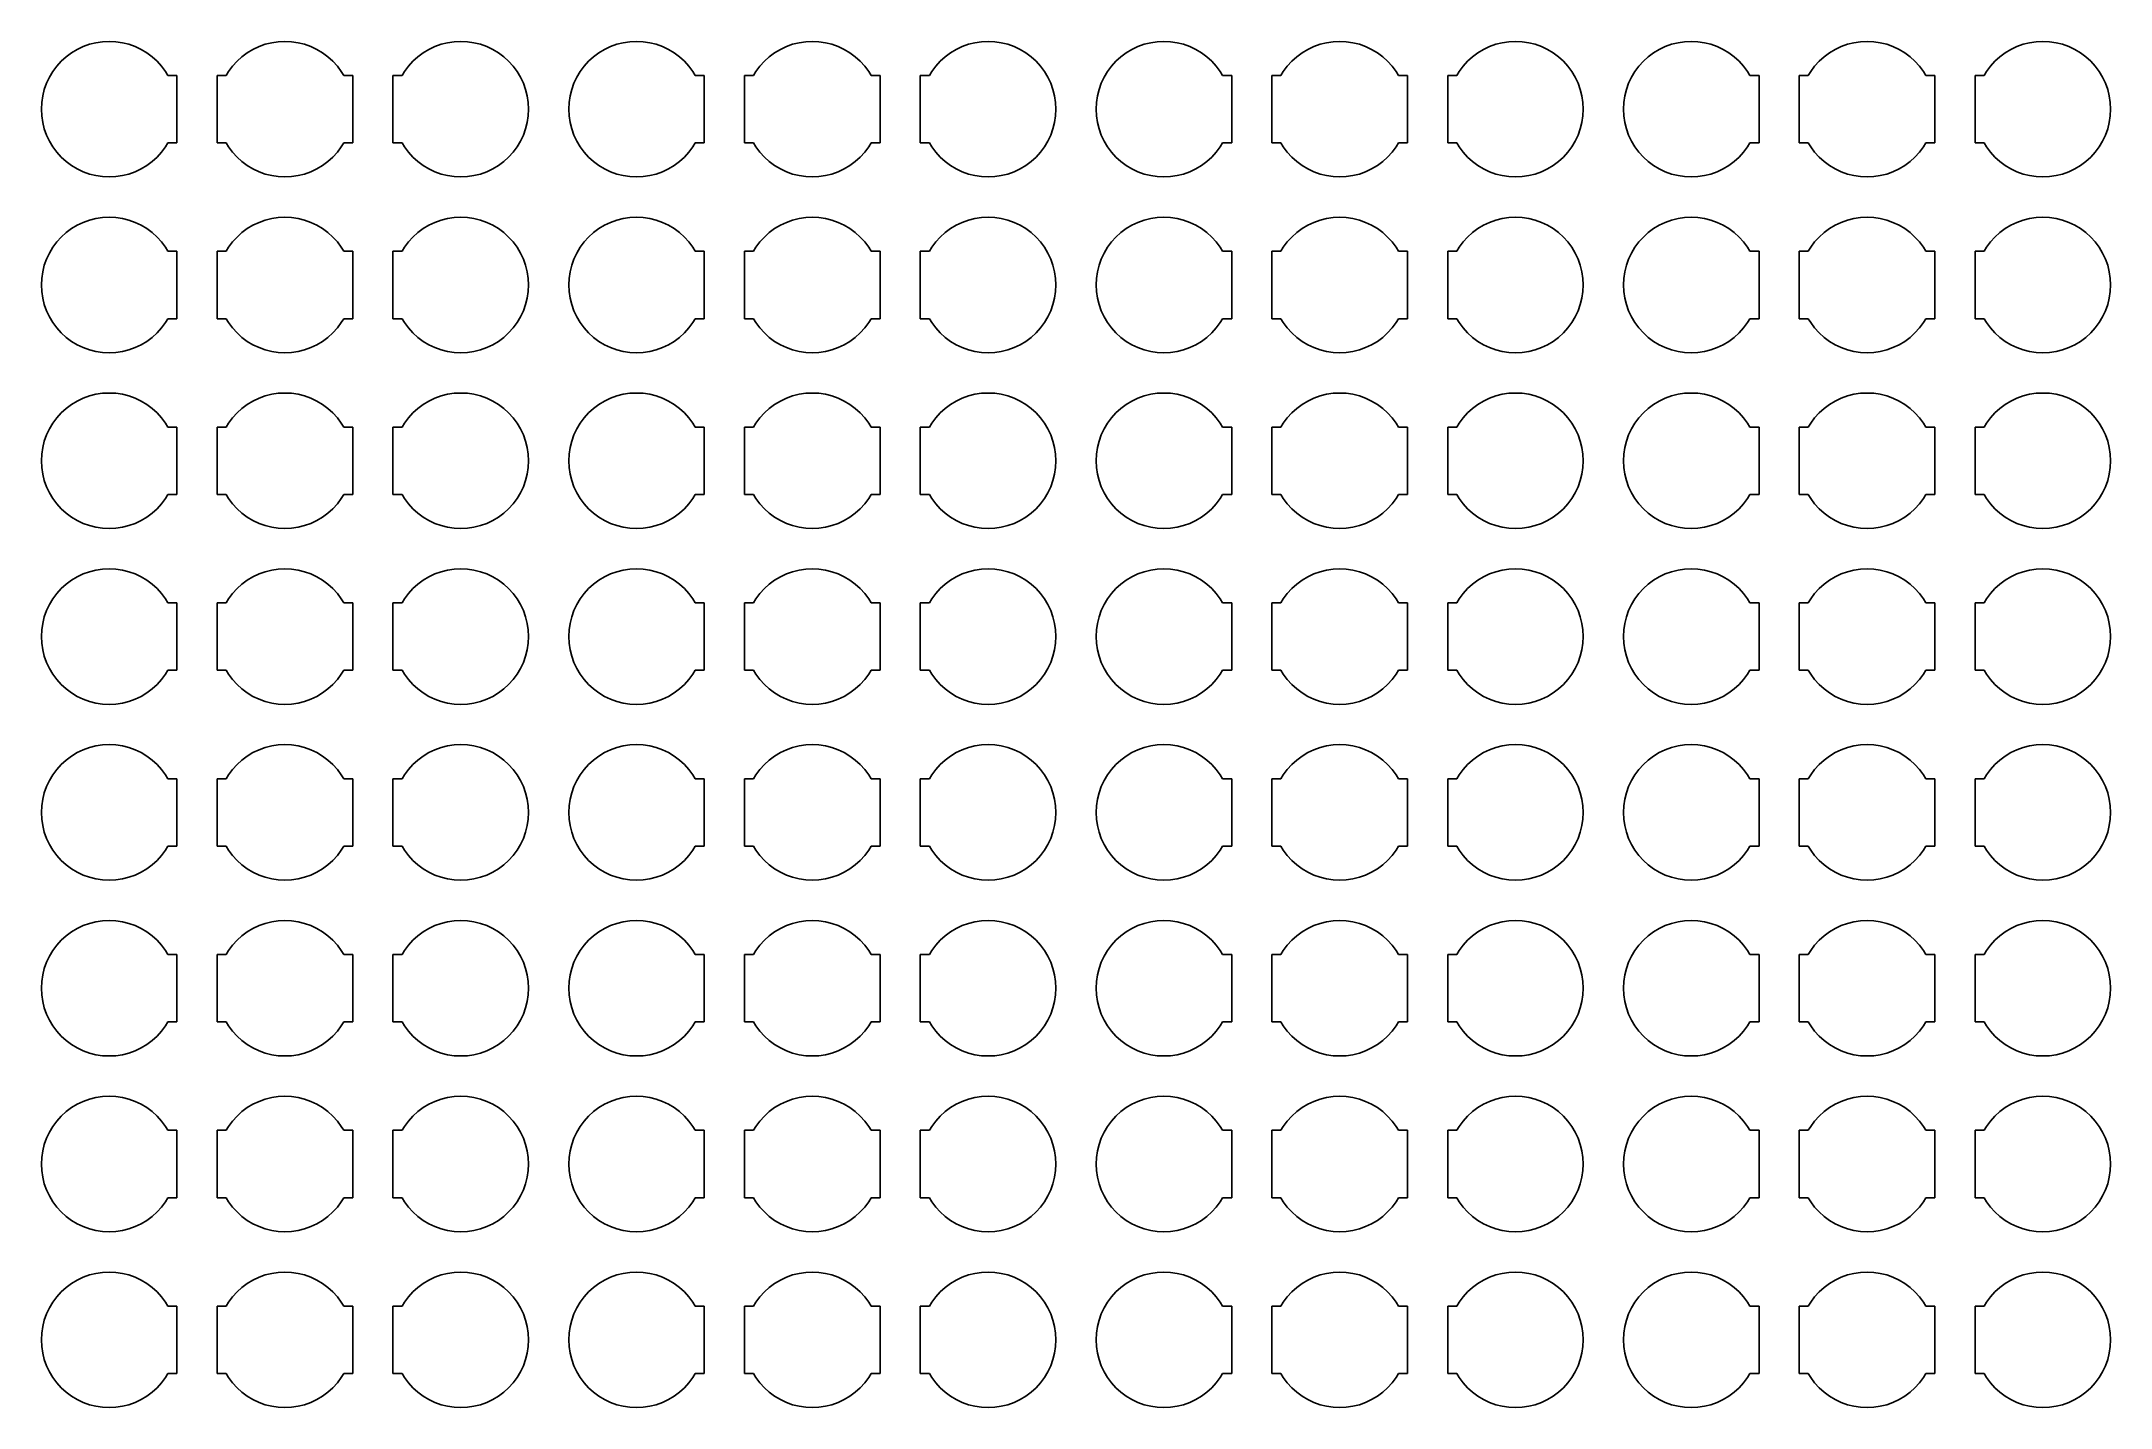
# Model space of a CAD drawing. Extents: x -5 to 101, y -4 to 66.
import ezdxf

# ---------------------------------------------------------------- set-up
doc = ezdxf.new("R2010")
doc.units = 0

msp = doc.modelspace()

# ---------------------------------------------------------------- linework, layer by layer
for p, q in [((-2.82791, 65.7059), (-3.13574, 65.5603)), ((-2.50728, 65.8206), (-2.82791, 65.7059)), ((-2.17696, 65.9033), (-2.50728, 65.8206)), ((-1.84012, 65.9533), (-2.17696, 65.9033)), ((-1.5, 65.97), (-1.84012, 65.9533)), ((-1.15987, 65.9533), (-1.5, 65.97)), ((-0.82303, 65.9033), (-1.15987, 65.9533)), ((-0.49271, 65.8206), (-0.82303, 65.9033)), ((-0.17207, 65.7059), (-0.49271, 65.8206)), ((0.13576, 65.5603), (-0.17207, 65.7059)), ((6.17207, 65.7059), (5.86424, 65.5603)), ((6.49271, 65.8206), (6.17207, 65.7059)), ((6.82303, 65.9033), (6.49271, 65.8206)), ((7.15987, 65.9533), (6.82303, 65.9033)), ((7.5, 65.97), (7.15987, 65.9533)), ((7.84013, 65.9533), (7.5, 65.97)), ((8.17697, 65.9033), (7.84013, 65.9533)), ((8.50729, 65.8206), (8.17697, 65.9033)), ((8.82793, 65.7059), (8.50729, 65.8206)), ((9.13576, 65.5603), (8.82793, 65.7059)), ((15.1721, 65.7059), (14.8642, 65.5603)), ((15.4927, 65.8206), (15.1721, 65.7059)), ((15.823, 65.9033), (15.4927, 65.8206)), ((16.1599, 65.9533), (15.823, 65.9033)), ((16.5, 65.97), (16.1599, 65.9533)), ((16.8401, 65.9533), (16.5, 65.97)), ((17.177, 65.9033), (16.8401, 65.9533)), ((17.5073, 65.8206), (17.177, 65.9033)), ((17.8279, 65.7059), (17.5073, 65.8206)), ((18.1357, 65.5603), (17.8279, 65.7059)), ((24.1721, 65.7059), (23.8643, 65.5603)), ((24.4927, 65.8206), (24.1721, 65.7059)), ((24.823, 65.9033), (24.4927, 65.8206)), ((25.1599, 65.9533), (24.823, 65.9033)), ((25.5, 65.97), (25.1599, 65.9533)), ((25.8401, 65.9533), (25.5, 65.97)), ((26.177, 65.9033), (25.8401, 65.9533)), ((26.5073, 65.8206), (26.177, 65.9033)), ((26.8279, 65.7059), (26.5073, 65.8206)), ((27.1358, 65.5603), (26.8279, 65.7059)), ((33.1721, 65.7059), (32.8642, 65.5603)), ((33.4927, 65.8206), (33.1721, 65.7059)), ((33.823, 65.9033), (33.4927, 65.8206)), ((34.1599, 65.9533), (33.823, 65.9033)), ((34.5, 65.97), (34.1599, 65.9533)), ((34.8401, 65.9533), (34.5, 65.97)), ((35.177, 65.9033), (34.8401, 65.9533)), ((35.5073, 65.8206), (35.177, 65.9033)), ((35.8279, 65.7059), (35.5073, 65.8206)), ((36.1358, 65.5603), (35.8279, 65.7059)), ((42.1721, 65.7059), (41.8642, 65.5603)), ((42.4927, 65.8206), (42.1721, 65.7059)), ((42.823, 65.9033), (42.4927, 65.8206)), ((43.1599, 65.9533), (42.823, 65.9033)), ((43.5, 65.97), (43.1599, 65.9533)), ((43.8401, 65.9533), (43.5, 65.97)), ((44.177, 65.9033), (43.8401, 65.9533)), ((44.5073, 65.8206), (44.177, 65.9033)), ((44.8279, 65.7059), (44.5073, 65.8206)), ((45.1357, 65.5603), (44.8279, 65.7059)), ((51.1721, 65.7059), (50.8643, 65.5603)), ((51.4927, 65.8206), (51.1721, 65.7059)), ((51.823, 65.9033), (51.4927, 65.8206)), ((52.1599, 65.9533), (51.823, 65.9033)), ((52.5, 65.97), (52.1599, 65.9533)), ((52.8401, 65.9533), (52.5, 65.97)), ((53.177, 65.9033), (52.8401, 65.9533)), ((53.5073, 65.8206), (53.177, 65.9033)), ((53.8279, 65.7059), (53.5073, 65.8206)), ((54.1358, 65.5603), (53.8279, 65.7059)), ((60.1721, 65.7059), (59.8642, 65.5603)), ((60.4927, 65.8206), (60.1721, 65.7059)), ((60.823, 65.9033), (60.4927, 65.8206)), ((61.1599, 65.9533), (60.823, 65.9033)), ((61.5, 65.97), (61.1599, 65.9533)), ((61.8401, 65.9533), (61.5, 65.97)), ((62.177, 65.9033), (61.8401, 65.9533)), ((62.5073, 65.8206), (62.177, 65.9033)), ((62.8279, 65.7059), (62.5073, 65.8206)), ((63.1358, 65.5603), (62.8279, 65.7059)), ((69.1721, 65.7059), (68.8642, 65.5603)), ((69.4927, 65.8206), (69.1721, 65.7059)), ((69.823, 65.9033), (69.4927, 65.8206)), ((70.1599, 65.9533), (69.823, 65.9033)), ((70.5, 65.97), (70.1599, 65.9533)), ((70.8401, 65.9533), (70.5, 65.97)), ((71.177, 65.9033), (70.8401, 65.9533)), ((71.5073, 65.8206), (71.177, 65.9033)), ((71.8279, 65.7059), (71.5073, 65.8206)), ((72.1357, 65.5603), (71.8279, 65.7059)), ((78.1721, 65.7059), (77.8643, 65.5603)), ((78.4927, 65.8206), (78.1721, 65.7059)), ((78.823, 65.9033), (78.4927, 65.8206)), ((79.1599, 65.9533), (78.823, 65.9033)), ((79.5, 65.97), (79.1599, 65.9533)), ((79.8401, 65.9533), (79.5, 65.97)), ((80.177, 65.9033), (79.8401, 65.9533)), ((80.5073, 65.8206), (80.177, 65.9033)), ((80.8279, 65.7059), (80.5073, 65.8206)), ((81.1358, 65.5603), (80.8279, 65.7059)), ((87.1721, 65.7059), (86.8642, 65.5603)), ((87.4927, 65.8206), (87.1721, 65.7059)), ((87.823, 65.9033), (87.4927, 65.8206)), ((88.1599, 65.9533), (87.823, 65.9033)), ((88.5, 65.97), (88.1599, 65.9533)), ((88.8401, 65.9533), (88.5, 65.97)), ((89.177, 65.9033), (88.8401, 65.9533)), ((89.5073, 65.8206), (89.177, 65.9033)), ((89.8279, 65.7059), (89.5073, 65.8206)), ((90.1358, 65.5603), (89.8279, 65.7059)), ((96.1721, 65.7059), (95.8642, 65.5603)), ((96.4927, 65.8206), (96.1721, 65.7059)), ((96.823, 65.9033), (96.4927, 65.8206)), ((97.1599, 65.9533), (96.823, 65.9033)), ((97.5, 65.97), (97.1599, 65.9533)), ((97.8401, 65.9533), (97.5, 65.97)), ((98.177, 65.9033), (97.8401, 65.9533)), ((98.5073, 65.8206), (98.177, 65.9033)), ((98.8279, 65.7059), (98.5073, 65.8206)), ((99.1357, 65.5603), (98.8279, 65.7059)), ((-4.18234, 64.7013), (-4.38519, 64.4278)), ((-3.95366, 64.9537), (-4.18234, 64.7013)), ((-3.70134, 65.1823), (-3.95366, 64.9537)), ((-3.42783, 65.3852), (-3.70134, 65.1823)), ((-3.13574, 65.5603), (-3.42783, 65.3852)), ((0.42784, 65.3852), (0.13576, 65.5603)), ((0.70135, 65.1823), (0.42784, 65.3852)), ((0.95367, 64.9537), (0.70135, 65.1823)), ((1.18236, 64.7013), (0.95367, 64.9537)), ((1.38521, 64.4278), (1.18236, 64.7013)), ((4.81764, 64.7013), (4.61479, 64.4278)), ((5.04633, 64.9537), (4.81764, 64.7013)), ((5.29865, 65.1823), (5.04633, 64.9537)), ((5.57216, 65.3852), (5.29865, 65.1823)), ((5.86424, 65.5603), (5.57216, 65.3852)), ((9.42784, 65.3852), (9.13576, 65.5603)), ((9.70135, 65.1823), (9.42784, 65.3852)), ((9.95367, 64.9537), (9.70135, 65.1823)), ((10.1824, 64.7013), (9.95367, 64.9537)), ((10.3852, 64.4278), (10.1824, 64.7013)), ((13.8176, 64.7013), (13.6148, 64.4278)), ((14.0463, 64.9537), (13.8176, 64.7013)), ((14.2986, 65.1823), (14.0463, 64.9537)), ((14.5722, 65.3852), (14.2986, 65.1823)), ((14.8642, 65.5603), (14.5722, 65.3852)), ((18.4278, 65.3852), (18.1357, 65.5603)), ((18.7013, 65.1823), (18.4278, 65.3852)), ((18.9537, 64.9537), (18.7013, 65.1823)), ((19.1823, 64.7013), (18.9537, 64.9537)), ((19.3852, 64.4278), (19.1823, 64.7013)), ((22.8177, 64.7013), (22.6148, 64.4278)), ((23.0463, 64.9537), (22.8177, 64.7013)), ((23.2987, 65.1823), (23.0463, 64.9537)), ((23.5722, 65.3852), (23.2987, 65.1823)), ((23.8643, 65.5603), (23.5722, 65.3852)), ((27.4278, 65.3852), (27.1358, 65.5603)), ((27.7014, 65.1823), (27.4278, 65.3852)), ((27.9537, 64.9537), (27.7014, 65.1823)), ((28.1824, 64.7013), (27.9537, 64.9537)), ((28.3852, 64.4278), (28.1824, 64.7013)), ((31.8176, 64.7013), (31.6148, 64.4278)), ((32.0463, 64.9537), (31.8176, 64.7013)), ((32.2986, 65.1823), (32.0463, 64.9537)), ((32.5722, 65.3852), (32.2986, 65.1823)), ((32.8642, 65.5603), (32.5722, 65.3852)), ((36.4278, 65.3852), (36.1358, 65.5603)), ((36.7014, 65.1823), (36.4278, 65.3852)), ((36.9537, 64.9537), (36.7014, 65.1823)), ((37.1824, 64.7013), (36.9537, 64.9537)), ((37.3852, 64.4278), (37.1824, 64.7013)), ((40.8176, 64.7013), (40.6148, 64.4278)), ((41.0463, 64.9537), (40.8176, 64.7013)), ((41.2986, 65.1823), (41.0463, 64.9537)), ((41.5722, 65.3852), (41.2986, 65.1823)), ((41.8642, 65.5603), (41.5722, 65.3852)), ((45.4278, 65.3852), (45.1357, 65.5603)), ((45.7013, 65.1823), (45.4278, 65.3852)), ((45.9537, 64.9537), (45.7013, 65.1823)), ((46.1823, 64.7013), (45.9537, 64.9537)), ((46.3852, 64.4278), (46.1823, 64.7013)), ((49.8177, 64.7013), (49.6148, 64.4278)), ((50.0463, 64.9537), (49.8177, 64.7013)), ((50.2987, 65.1823), (50.0463, 64.9537)), ((50.5722, 65.3852), (50.2987, 65.1823)), ((50.8643, 65.5603), (50.5722, 65.3852)), ((54.4278, 65.3852), (54.1358, 65.5603)), ((54.7014, 65.1823), (54.4278, 65.3852)), ((54.9537, 64.9537), (54.7014, 65.1823)), ((55.1824, 64.7013), (54.9537, 64.9537)), ((55.3852, 64.4278), (55.1824, 64.7013)), ((58.8176, 64.7013), (58.6148, 64.4278)), ((59.0463, 64.9537), (58.8176, 64.7013)), ((59.2986, 65.1823), (59.0463, 64.9537)), ((59.5722, 65.3852), (59.2986, 65.1823)), ((59.8642, 65.5603), (59.5722, 65.3852)), ((63.4278, 65.3852), (63.1358, 65.5603)), ((63.7014, 65.1823), (63.4278, 65.3852)), ((63.9537, 64.9537), (63.7014, 65.1823)), ((64.1824, 64.7013), (63.9537, 64.9537)), ((64.3852, 64.4278), (64.1824, 64.7013)), ((67.8176, 64.7013), (67.6148, 64.4278)), ((68.0463, 64.9537), (67.8176, 64.7013)), ((68.2986, 65.1823), (68.0463, 64.9537)), ((68.5722, 65.3852), (68.2986, 65.1823)), ((68.8642, 65.5603), (68.5722, 65.3852)), ((72.4278, 65.3852), (72.1357, 65.5603)), ((72.7013, 65.1823), (72.4278, 65.3852)), ((72.9537, 64.9537), (72.7013, 65.1823)), ((73.1823, 64.7013), (72.9537, 64.9537)), ((73.3852, 64.4278), (73.1823, 64.7013)), ((76.8177, 64.7013), (76.6148, 64.4278)), ((77.0463, 64.9537), (76.8177, 64.7013)), ((77.2987, 65.1823), (77.0463, 64.9537)), ((77.5722, 65.3852), (77.2987, 65.1823)), ((77.8643, 65.5603), (77.5722, 65.3852)), ((81.4278, 65.3852), (81.1358, 65.5603)), ((81.7014, 65.1823), (81.4278, 65.3852)), ((81.9537, 64.9537), (81.7014, 65.1823)), ((82.1824, 64.7013), (81.9537, 64.9537)), ((82.3852, 64.4278), (82.1824, 64.7013)), ((85.8176, 64.7013), (85.6148, 64.4278)), ((86.0463, 64.9537), (85.8176, 64.7013)), ((86.2986, 65.1823), (86.0463, 64.9537)), ((86.5722, 65.3852), (86.2986, 65.1823)), ((86.8642, 65.5603), (86.5722, 65.3852)), ((90.4278, 65.3852), (90.1358, 65.5603)), ((90.7014, 65.1823), (90.4278, 65.3852)), ((90.9537, 64.9537), (90.7014, 65.1823)), ((91.1824, 64.7013), (90.9537, 64.9537)), ((91.3852, 64.4278), (91.1824, 64.7013)), ((94.8176, 64.7013), (94.6148, 64.4278)), ((95.0463, 64.9537), (94.8176, 64.7013)), ((95.2986, 65.1823), (95.0463, 64.9537)), ((95.5722, 65.3852), (95.2986, 65.1823)), ((95.8642, 65.5603), (95.5722, 65.3852)), ((99.4278, 65.3852), (99.1357, 65.5603)), ((99.7013, 65.1823), (99.4278, 65.3852)), ((99.9537, 64.9537), (99.7013, 65.1823)), ((100.182, 64.7013), (99.9537, 64.9537)), ((100.385, 64.4278), (100.182, 64.7013)), ((-4.70586, 63.8279), (-4.82057, 63.5073)), ((-4.56026, 64.1357), (-4.70586, 63.8279)), ((-4.38519, 64.4278), (-4.56026, 64.1357)), ((1.50677, 64.225), (1.38521, 64.4278)), ((1.97, 64.225), (1.50677, 64.225)), ((1.97, 60.775), (1.97, 64.225)), ((4.49323, 64.225), (4.03, 64.225)), ((4.03, 64.225), (4.03, 60.775)), ((4.61479, 64.4278), (4.49323, 64.225)), ((10.5068, 64.225), (10.3852, 64.4278)), ((10.97, 64.225), (10.5068, 64.225)), ((10.97, 60.775), (10.97, 64.225)), ((13.4932, 64.225), (13.03, 64.225)), ((13.03, 64.225), (13.03, 60.775)), ((13.6148, 64.4278), (13.4932, 64.225)), ((19.5603, 64.1357), (19.3852, 64.4278)), ((19.7059, 63.8279), (19.5603, 64.1357)), ((19.8206, 63.5073), (19.7059, 63.8279)), ((22.2941, 63.8279), (22.1794, 63.5073)), ((22.4397, 64.1357), (22.2941, 63.8279)), ((22.6148, 64.4278), (22.4397, 64.1357)), ((28.5068, 64.225), (28.3852, 64.4278)), ((28.97, 64.225), (28.5068, 64.225)), ((28.97, 60.775), (28.97, 64.225)), ((31.4932, 64.225), (31.03, 64.225)), ((31.03, 64.225), (31.03, 60.775)), ((31.6148, 64.4278), (31.4932, 64.225)), ((37.5068, 64.225), (37.3852, 64.4278)), ((37.97, 64.225), (37.5068, 64.225)), ((37.97, 60.775), (37.97, 64.225)), ((40.4932, 64.225), (40.03, 64.225)), ((40.03, 64.225), (40.03, 60.775)), ((40.6148, 64.4278), (40.4932, 64.225)), ((46.5603, 64.1357), (46.3852, 64.4278)), ((46.7059, 63.8279), (46.5603, 64.1357)), ((46.8206, 63.5073), (46.7059, 63.8279)), ((49.2941, 63.8279), (49.1794, 63.5073)), ((49.4397, 64.1357), (49.2941, 63.8279)), ((49.6148, 64.4278), (49.4397, 64.1357)), ((55.5068, 64.225), (55.3852, 64.4278)), ((55.97, 64.225), (55.5068, 64.225)), ((55.97, 60.775), (55.97, 64.225)), ((58.4932, 64.225), (58.03, 64.225)), ((58.03, 64.225), (58.03, 60.775)), ((58.6148, 64.4278), (58.4932, 64.225)), ((64.5068, 64.225), (64.3852, 64.4278)), ((64.97, 64.225), (64.5068, 64.225)), ((64.97, 60.775), (64.97, 64.225)), ((67.4932, 64.225), (67.03, 64.225)), ((67.03, 64.225), (67.03, 60.775)), ((67.6148, 64.4278), (67.4932, 64.225)), ((73.5603, 64.1357), (73.3852, 64.4278)), ((73.7059, 63.8279), (73.5603, 64.1357)), ((73.8206, 63.5073), (73.7059, 63.8279)), ((76.2941, 63.8279), (76.1794, 63.5073)), ((76.4397, 64.1357), (76.2941, 63.8279)), ((76.6148, 64.4278), (76.4397, 64.1357)), ((82.5068, 64.225), (82.3852, 64.4278)), ((82.97, 64.225), (82.5068, 64.225)), ((82.97, 60.775), (82.97, 64.225)), ((85.4932, 64.225), (85.03, 64.225)), ((85.03, 64.225), (85.03, 60.775)), ((85.6148, 64.4278), (85.4932, 64.225)), ((91.5068, 64.225), (91.3852, 64.4278)), ((91.97, 64.225), (91.5068, 64.225)), ((91.97, 60.775), (91.97, 64.225)), ((94.4932, 64.225), (94.03, 64.225)), ((94.03, 64.225), (94.03, 60.775)), ((94.6148, 64.4278), (94.4932, 64.225)), ((100.56, 64.1357), (100.385, 64.4278)), ((100.706, 63.8279), (100.56, 64.1357)), ((100.821, 63.5073), (100.706, 63.8279)), ((-4.95328, 62.8401), (-4.96999, 62.5)), ((-4.90332, 63.177), (-4.95328, 62.8401)), ((-4.82057, 63.5073), (-4.90332, 63.177)), ((19.9033, 63.177), (19.8206, 63.5073)), ((19.9533, 62.8401), (19.9033, 63.177)), ((19.97, 62.5), (19.9533, 62.8401)), ((22.0467, 62.8401), (22.03, 62.5)), ((22.0967, 63.177), (22.0467, 62.8401)), ((22.1794, 63.5073), (22.0967, 63.177)), ((46.9033, 63.177), (46.8206, 63.5073)), ((46.9533, 62.8401), (46.9033, 63.177)), ((46.97, 62.5), (46.9533, 62.8401)), ((49.0467, 62.8401), (49.03, 62.5)), ((49.0967, 63.177), (49.0467, 62.8401)), ((49.1794, 63.5073), (49.0967, 63.177)), ((73.9033, 63.177), (73.8206, 63.5073)), ((73.9533, 62.8401), (73.9033, 63.177)), ((73.97, 62.5), (73.9533, 62.8401)), ((76.0467, 62.8401), (76.03, 62.5)), ((76.0967, 63.177), (76.0467, 62.8401)), ((76.1794, 63.5073), (76.0967, 63.177)), ((100.903, 63.177), (100.821, 63.5073)), ((100.953, 62.8401), (100.903, 63.177)), ((100.97, 62.5), (100.953, 62.8401)), ((-4.96999, 62.5), (-4.95328, 62.1599)), ((-4.95328, 62.1599), (-4.90332, 61.823)), ((-4.90332, 61.823), (-4.82057, 61.4927)), ((-4.82057, 61.4927), (-4.70586, 61.1721)), ((19.7059, 61.1721), (19.8206, 61.4927)), ((19.8206, 61.4927), (19.9033, 61.823)), ((19.9033, 61.823), (19.9533, 62.1599)), ((19.9533, 62.1599), (19.97, 62.5)), ((22.03, 62.5), (22.0467, 62.1599)), ((22.0467, 62.1599), (22.0967, 61.823)), ((22.0967, 61.823), (22.1794, 61.4927)), ((22.1794, 61.4927), (22.2941, 61.1721)), ((46.7059, 61.1721), (46.8206, 61.4927)), ((46.8206, 61.4927), (46.9033, 61.823)), ((46.9033, 61.823), (46.9533, 62.1599)), ((46.9533, 62.1599), (46.97, 62.5)), ((49.03, 62.5), (49.0467, 62.1599)), ((49.0467, 62.1599), (49.0967, 61.823)), ((49.0967, 61.823), (49.1794, 61.4927)), ((49.1794, 61.4927), (49.2941, 61.1721)), ((73.7059, 61.1721), (73.8206, 61.4927)), ((73.8206, 61.4927), (73.9033, 61.823)), ((73.9033, 61.823), (73.9533, 62.1599)), ((73.9533, 62.1599), (73.97, 62.5)), ((76.03, 62.5), (76.0467, 62.1599)), ((76.0467, 62.1599), (76.0967, 61.823)), ((76.0967, 61.823), (76.1794, 61.4927)), ((76.1794, 61.4927), (76.2941, 61.1721)), ((100.706, 61.1721), (100.821, 61.4927)), ((100.821, 61.4927), (100.903, 61.823)), ((100.903, 61.823), (100.953, 62.1599)), ((100.953, 62.1599), (100.97, 62.5)), ((-4.70586, 61.1721), (-4.56026, 60.8643)), ((-4.56026, 60.8643), (-4.38519, 60.5722)), ((-4.38519, 60.5722), (-4.18234, 60.2987)), ((1.18236, 60.2987), (1.38521, 60.5722)), ((1.38521, 60.5722), (1.50677, 60.775)), ((1.50677, 60.775), (1.97, 60.775)), ((4.03, 60.775), (4.49323, 60.775)), ((4.49323, 60.775), (4.61479, 60.5722)), ((4.61479, 60.5722), (4.81764, 60.2987)), ((10.1824, 60.2987), (10.3852, 60.5722)), ((10.3852, 60.5722), (10.5068, 60.775)), ((10.5068, 60.775), (10.97, 60.775)), ((13.03, 60.775), (13.4932, 60.775)), ((13.4932, 60.775), (13.6148, 60.5722)), ((13.6148, 60.5722), (13.8176, 60.2987)), ((19.1823, 60.2987), (19.3852, 60.5722)), ((19.3852, 60.5722), (19.5603, 60.8643)), ((19.5603, 60.8643), (19.7059, 61.1721)), ((22.2941, 61.1721), (22.4397, 60.8643)), ((22.4397, 60.8643), (22.6148, 60.5722)), ((22.6148, 60.5722), (22.8177, 60.2987)), ((28.1824, 60.2987), (28.3852, 60.5722)), ((28.3852, 60.5722), (28.5068, 60.775)), ((28.5068, 60.775), (28.97, 60.775)), ((31.03, 60.775), (31.4932, 60.775)), ((31.4932, 60.775), (31.6148, 60.5722)), ((31.6148, 60.5722), (31.8176, 60.2987)), ((37.1824, 60.2987), (37.3852, 60.5722)), ((37.3852, 60.5722), (37.5068, 60.775)), ((37.5068, 60.775), (37.97, 60.775)), ((40.03, 60.775), (40.4932, 60.775)), ((40.4932, 60.775), (40.6148, 60.5722)), ((40.6148, 60.5722), (40.8176, 60.2987)), ((46.1823, 60.2987), (46.3852, 60.5722)), ((46.3852, 60.5722), (46.5603, 60.8643)), ((46.5603, 60.8643), (46.7059, 61.1721)), ((49.2941, 61.1721), (49.4397, 60.8643)), ((49.4397, 60.8643), (49.6148, 60.5722)), ((49.6148, 60.5722), (49.8177, 60.2987)), ((55.1824, 60.2987), (55.3852, 60.5722)), ((55.3852, 60.5722), (55.5068, 60.775)), ((55.5068, 60.775), (55.97, 60.775)), ((58.03, 60.775), (58.4932, 60.775)), ((58.4932, 60.775), (58.6148, 60.5722)), ((58.6148, 60.5722), (58.8176, 60.2987)), ((64.1824, 60.2987), (64.3852, 60.5722)), ((64.3852, 60.5722), (64.5068, 60.775)), ((64.5068, 60.775), (64.97, 60.775)), ((67.03, 60.775), (67.4932, 60.775)), ((67.4932, 60.775), (67.6148, 60.5722)), ((67.6148, 60.5722), (67.8176, 60.2987)), ((73.1823, 60.2987), (73.3852, 60.5722)), ((73.3852, 60.5722), (73.5603, 60.8643)), ((73.5603, 60.8643), (73.7059, 61.1721)), ((76.2941, 61.1721), (76.4397, 60.8643)), ((76.4397, 60.8643), (76.6148, 60.5722)), ((76.6148, 60.5722), (76.8177, 60.2987)), ((82.1824, 60.2987), (82.3852, 60.5722)), ((82.3852, 60.5722), (82.5068, 60.775)), ((82.5068, 60.775), (82.97, 60.775)), ((85.03, 60.775), (85.4932, 60.775)), ((85.4932, 60.775), (85.6148, 60.5722)), ((85.6148, 60.5722), (85.8176, 60.2987)), ((91.1824, 60.2987), (91.3852, 60.5722)), ((91.3852, 60.5722), (91.5068, 60.775)), ((91.5068, 60.775), (91.97, 60.775)), ((94.03, 60.775), (94.4932, 60.775)), ((94.4932, 60.775), (94.6148, 60.5722)), ((94.6148, 60.5722), (94.8176, 60.2987)), ((100.182, 60.2987), (100.385, 60.5722)), ((100.385, 60.5722), (100.56, 60.8643)), ((100.56, 60.8643), (100.706, 61.1721)), ((-4.18234, 60.2987), (-3.95366, 60.0463)), ((-3.95366, 60.0463), (-3.70134, 59.8177)), ((-3.70134, 59.8177), (-3.42783, 59.6148)), ((-3.42783, 59.6148), (-3.13574, 59.4397)), ((-3.13574, 59.4397), (-2.82791, 59.2941)), ((-0.17207, 59.2941), (0.13576, 59.4397)), ((0.13576, 59.4397), (0.42784, 59.6148)), ((0.42784, 59.6148), (0.70135, 59.8177)), ((0.70135, 59.8177), (0.95367, 60.0463)), ((0.95367, 60.0463), (1.18236, 60.2987)), ((4.81764, 60.2987), (5.04633, 60.0463)), ((5.04633, 60.0463), (5.29865, 59.8177)), ((5.29865, 59.8177), (5.57216, 59.6148)), ((5.57216, 59.6148), (5.86424, 59.4397)), ((5.86424, 59.4397), (6.17207, 59.2941)), ((8.82793, 59.2941), (9.13576, 59.4397)), ((9.13576, 59.4397), (9.42784, 59.6148)), ((9.42784, 59.6148), (9.70135, 59.8177)), ((9.70135, 59.8177), (9.95367, 60.0463)), ((9.95367, 60.0463), (10.1824, 60.2987)), ((13.8176, 60.2987), (14.0463, 60.0463)), ((14.0463, 60.0463), (14.2986, 59.8177)), ((14.2986, 59.8177), (14.5722, 59.6148)), ((14.5722, 59.6148), (14.8642, 59.4397)), ((14.8642, 59.4397), (15.1721, 59.2941)), ((17.8279, 59.2941), (18.1357, 59.4397)), ((18.1357, 59.4397), (18.4278, 59.6148)), ((18.4278, 59.6148), (18.7013, 59.8177)), ((18.7013, 59.8177), (18.9537, 60.0463)), ((18.9537, 60.0463), (19.1823, 60.2987)), ((22.8177, 60.2987), (23.0463, 60.0463)), ((23.0463, 60.0463), (23.2987, 59.8177)), ((23.2987, 59.8177), (23.5722, 59.6148)), ((23.5722, 59.6148), (23.8643, 59.4397)), ((23.8643, 59.4397), (24.1721, 59.2941)), ((26.8279, 59.2941), (27.1358, 59.4397)), ((27.1358, 59.4397), (27.4278, 59.6148)), ((27.4278, 59.6148), (27.7014, 59.8177)), ((27.7014, 59.8177), (27.9537, 60.0463)), ((27.9537, 60.0463), (28.1824, 60.2987)), ((31.8176, 60.2987), (32.0463, 60.0463)), ((32.0463, 60.0463), (32.2986, 59.8177)), ((32.2986, 59.8177), (32.5722, 59.6148)), ((32.5722, 59.6148), (32.8642, 59.4397)), ((32.8642, 59.4397), (33.1721, 59.2941)), ((35.8279, 59.2941), (36.1358, 59.4397)), ((36.1358, 59.4397), (36.4278, 59.6148)), ((36.4278, 59.6148), (36.7014, 59.8177)), ((36.7014, 59.8177), (36.9537, 60.0463)), ((36.9537, 60.0463), (37.1824, 60.2987)), ((40.8176, 60.2987), (41.0463, 60.0463)), ((41.0463, 60.0463), (41.2986, 59.8177)), ((41.2986, 59.8177), (41.5722, 59.6148)), ((41.5722, 59.6148), (41.8642, 59.4397)), ((41.8642, 59.4397), (42.1721, 59.2941)), ((44.8279, 59.2941), (45.1357, 59.4397)), ((45.1357, 59.4397), (45.4278, 59.6148)), ((45.4278, 59.6148), (45.7013, 59.8177)), ((45.7013, 59.8177), (45.9537, 60.0463)), ((45.9537, 60.0463), (46.1823, 60.2987)), ((49.8177, 60.2987), (50.0463, 60.0463)), ((50.0463, 60.0463), (50.2987, 59.8177)), ((50.2987, 59.8177), (50.5722, 59.6148)), ((50.5722, 59.6148), (50.8643, 59.4397)), ((50.8643, 59.4397), (51.1721, 59.2941)), ((53.8279, 59.2941), (54.1358, 59.4397)), ((54.1358, 59.4397), (54.4278, 59.6148)), ((54.4278, 59.6148), (54.7014, 59.8177)), ((54.7014, 59.8177), (54.9537, 60.0463)), ((54.9537, 60.0463), (55.1824, 60.2987)), ((58.8176, 60.2987), (59.0463, 60.0463)), ((59.0463, 60.0463), (59.2986, 59.8177)), ((59.2986, 59.8177), (59.5722, 59.6148)), ((59.5722, 59.6148), (59.8642, 59.4397)), ((59.8642, 59.4397), (60.1721, 59.2941)), ((62.8279, 59.2941), (63.1358, 59.4397)), ((63.1358, 59.4397), (63.4278, 59.6148)), ((63.4278, 59.6148), (63.7014, 59.8177)), ((63.7014, 59.8177), (63.9537, 60.0463)), ((63.9537, 60.0463), (64.1824, 60.2987)), ((67.8176, 60.2987), (68.0463, 60.0463)), ((68.0463, 60.0463), (68.2986, 59.8177)), ((68.2986, 59.8177), (68.5722, 59.6148)), ((68.5722, 59.6148), (68.8642, 59.4397)), ((68.8642, 59.4397), (69.1721, 59.2941)), ((71.8279, 59.2941), (72.1357, 59.4397)), ((72.1357, 59.4397), (72.4278, 59.6148)), ((72.4278, 59.6148), (72.7013, 59.8177)), ((72.7013, 59.8177), (72.9537, 60.0463)), ((72.9537, 60.0463), (73.1823, 60.2987)), ((76.8177, 60.2987), (77.0463, 60.0463)), ((77.0463, 60.0463), (77.2987, 59.8177)), ((77.2987, 59.8177), (77.5722, 59.6148)), ((77.5722, 59.6148), (77.8643, 59.4397)), ((77.8643, 59.4397), (78.1721, 59.2941)), ((80.8279, 59.2941), (81.1358, 59.4397)), ((81.1358, 59.4397), (81.4278, 59.6148)), ((81.4278, 59.6148), (81.7014, 59.8177)), ((81.7014, 59.8177), (81.9537, 60.0463)), ((81.9537, 60.0463), (82.1824, 60.2987)), ((85.8176, 60.2987), (86.0463, 60.0463)), ((86.0463, 60.0463), (86.2986, 59.8177)), ((86.2986, 59.8177), (86.5722, 59.6148)), ((86.5722, 59.6148), (86.8642, 59.4397)), ((86.8642, 59.4397), (87.1721, 59.2941)), ((89.8279, 59.2941), (90.1358, 59.4397)), ((90.1358, 59.4397), (90.4278, 59.6148)), ((90.4278, 59.6148), (90.7014, 59.8177)), ((90.7014, 59.8177), (90.9537, 60.0463)), ((90.9537, 60.0463), (91.1824, 60.2987)), ((94.8176, 60.2987), (95.0463, 60.0463)), ((95.0463, 60.0463), (95.2986, 59.8177)), ((95.2986, 59.8177), (95.5722, 59.6148)), ((95.5722, 59.6148), (95.8642, 59.4397)), ((95.8642, 59.4397), (96.1721, 59.2941)), ((98.8279, 59.2941), (99.1357, 59.4397)), ((99.1357, 59.4397), (99.4278, 59.6148)), ((99.4278, 59.6148), (99.7013, 59.8177)), ((99.7013, 59.8177), (99.9537, 60.0463)), ((99.9537, 60.0463), (100.182, 60.2987)), ((-2.82791, 59.2941), (-2.50728, 59.1794)), ((-2.50728, 59.1794), (-2.17696, 59.0967)), ((-2.17696, 59.0967), (-1.84012, 59.0467)), ((-1.84012, 59.0467), (-1.5, 59.03)), ((-1.5, 59.03), (-1.15987, 59.0467)), ((-1.15987, 59.0467), (-0.82303, 59.0967)), ((-0.82303, 59.0967), (-0.49271, 59.1794)), ((-0.49271, 59.1794), (-0.17207, 59.2941)), ((6.17207, 59.2941), (6.49271, 59.1794)), ((6.49271, 59.1794), (6.82303, 59.0967)), ((6.82303, 59.0967), (7.15987, 59.0467)), ((7.15987, 59.0467), (7.5, 59.03)), ((7.5, 59.03), (7.84013, 59.0467)), ((7.84013, 59.0467), (8.17697, 59.0967)), ((8.17697, 59.0967), (8.50729, 59.1794)), ((8.50729, 59.1794), (8.82793, 59.2941)), ((15.1721, 59.2941), (15.4927, 59.1794)), ((15.4927, 59.1794), (15.823, 59.0967)), ((15.823, 59.0967), (16.1599, 59.0467)), ((16.1599, 59.0467), (16.5, 59.03)), ((16.5, 59.03), (16.8401, 59.0467)), ((16.8401, 59.0467), (17.177, 59.0967)), ((17.177, 59.0967), (17.5073, 59.1794)), ((17.5073, 59.1794), (17.8279, 59.2941)), ((24.1721, 59.2941), (24.4927, 59.1794)), ((24.4927, 59.1794), (24.823, 59.0967)), ((24.823, 59.0967), (25.1599, 59.0467)), ((25.1599, 59.0467), (25.5, 59.03)), ((25.5, 59.03), (25.8401, 59.0467)), ((25.8401, 59.0467), (26.177, 59.0967)), ((26.177, 59.0967), (26.5073, 59.1794)), ((26.5073, 59.1794), (26.8279, 59.2941)), ((33.1721, 59.2941), (33.4927, 59.1794)), ((33.4927, 59.1794), (33.823, 59.0967)), ((33.823, 59.0967), (34.1599, 59.0467)), ((34.1599, 59.0467), (34.5, 59.03)), ((34.5, 59.03), (34.8401, 59.0467)), ((34.8401, 59.0467), (35.177, 59.0967)), ((35.177, 59.0967), (35.5073, 59.1794)), ((35.5073, 59.1794), (35.8279, 59.2941)), ((42.1721, 59.2941), (42.4927, 59.1794)), ((42.4927, 59.1794), (42.823, 59.0967)), ((42.823, 59.0967), (43.1599, 59.0467)), ((43.1599, 59.0467), (43.5, 59.03)), ((43.5, 59.03), (43.8401, 59.0467)), ((43.8401, 59.0467), (44.177, 59.0967)), ((44.177, 59.0967), (44.5073, 59.1794)), ((44.5073, 59.1794), (44.8279, 59.2941)), ((51.1721, 59.2941), (51.4927, 59.1794)), ((51.4927, 59.1794), (51.823, 59.0967)), ((51.823, 59.0967), (52.1599, 59.0467)), ((52.1599, 59.0467), (52.5, 59.03)), ((52.5, 59.03), (52.8401, 59.0467)), ((52.8401, 59.0467), (53.177, 59.0967)), ((53.177, 59.0967), (53.5073, 59.1794)), ((53.5073, 59.1794), (53.8279, 59.2941)), ((60.1721, 59.2941), (60.4927, 59.1794)), ((60.4927, 59.1794), (60.823, 59.0967)), ((60.823, 59.0967), (61.1599, 59.0467)), ((61.1599, 59.0467), (61.5, 59.03)), ((61.5, 59.03), (61.8401, 59.0467)), ((61.8401, 59.0467), (62.177, 59.0967)), ((62.177, 59.0967), (62.5073, 59.1794)), ((62.5073, 59.1794), (62.8279, 59.2941)), ((69.1721, 59.2941), (69.4927, 59.1794)), ((69.4927, 59.1794), (69.823, 59.0967)), ((69.823, 59.0967), (70.1599, 59.0467)), ((70.1599, 59.0467), (70.5, 59.03)), ((70.5, 59.03), (70.8401, 59.0467)), ((70.8401, 59.0467), (71.177, 59.0967)), ((71.177, 59.0967), (71.5073, 59.1794)), ((71.5073, 59.1794), (71.8279, 59.2941)), ((78.1721, 59.2941), (78.4927, 59.1794)), ((78.4927, 59.1794), (78.823, 59.0967)), ((78.823, 59.0967), (79.1599, 59.0467)), ((79.1599, 59.0467), (79.5, 59.03)), ((79.5, 59.03), (79.8401, 59.0467)), ((79.8401, 59.0467), (80.177, 59.0967)), ((80.177, 59.0967), (80.5073, 59.1794)), ((80.5073, 59.1794), (80.8279, 59.2941)), ((87.1721, 59.2941), (87.4927, 59.1794)), ((87.4927, 59.1794), (87.823, 59.0967)), ((87.823, 59.0967), (88.1599, 59.0467)), ((88.1599, 59.0467), (88.5, 59.03)), ((88.5, 59.03), (88.8401, 59.0467)), ((88.8401, 59.0467), (89.177, 59.0967)), ((89.177, 59.0967), (89.5073, 59.1794)), ((89.5073, 59.1794), (89.8279, 59.2941)), ((96.1721, 59.2941), (96.4927, 59.1794)), ((96.4927, 59.1794), (96.823, 59.0967)), ((96.823, 59.0967), (97.1599, 59.0467)), ((97.1599, 59.0467), (97.5, 59.03)), ((97.5, 59.03), (97.8401, 59.0467)), ((97.8401, 59.0467), (98.177, 59.0967)), ((98.177, 59.0967), (98.5073, 59.1794)), ((98.5073, 59.1794), (98.8279, 59.2941)), ((-3.70134, 56.1823), (-3.95366, 55.9537)), ((-3.42783, 56.3852), (-3.70134, 56.1823)), ((-3.13574, 56.5603), (-3.42783, 56.3852)), ((-2.82791, 56.7059), (-3.13574, 56.5603)), ((-2.50728, 56.8206), (-2.82791, 56.7059)), ((-2.17696, 56.9033), (-2.50728, 56.8206)), ((-1.84012, 56.9533), (-2.17696, 56.9033)), ((-1.5, 56.97), (-1.84012, 56.9533)), ((-1.15987, 56.9533), (-1.5, 56.97)), ((-0.82303, 56.9033), (-1.15987, 56.9533)), ((-0.49271, 56.8206), (-0.82303, 56.9033)), ((-0.17207, 56.7059), (-0.49271, 56.8206)), ((0.13576, 56.5603), (-0.17207, 56.7059)), ((0.42784, 56.3852), (0.13576, 56.5603)), ((0.70135, 56.1823), (0.42784, 56.3852)), ((0.95367, 55.9537), (0.70135, 56.1823)), ((5.29865, 56.1823), (5.04633, 55.9537)), ((5.57216, 56.3852), (5.29865, 56.1823)), ((5.86424, 56.5603), (5.57216, 56.3852)), ((6.17207, 56.7059), (5.86424, 56.5603)), ((6.49271, 56.8206), (6.17207, 56.7059)), ((6.82303, 56.9033), (6.49271, 56.8206)), ((7.15987, 56.9533), (6.82303, 56.9033)), ((7.5, 56.97), (7.15987, 56.9533)), ((7.84013, 56.9533), (7.5, 56.97)), ((8.17697, 56.9033), (7.84013, 56.9533)), ((8.50729, 56.8206), (8.17697, 56.9033)), ((8.82793, 56.7059), (8.50729, 56.8206)), ((9.13576, 56.5603), (8.82793, 56.7059)), ((9.42784, 56.3852), (9.13576, 56.5603)), ((9.70135, 56.1823), (9.42784, 56.3852)), ((9.95367, 55.9537), (9.70135, 56.1823)), ((14.2986, 56.1823), (14.0463, 55.9537)), ((14.5722, 56.3852), (14.2986, 56.1823)), ((14.8642, 56.5603), (14.5722, 56.3852)), ((15.1721, 56.7059), (14.8642, 56.5603)), ((15.4927, 56.8206), (15.1721, 56.7059)), ((15.823, 56.9033), (15.4927, 56.8206)), ((16.1599, 56.9533), (15.823, 56.9033)), ((16.5, 56.97), (16.1599, 56.9533)), ((16.8401, 56.9533), (16.5, 56.97)), ((17.177, 56.9033), (16.8401, 56.9533)), ((17.5073, 56.8206), (17.177, 56.9033)), ((17.8279, 56.7059), (17.5073, 56.8206)), ((18.1357, 56.5603), (17.8279, 56.7059)), ((18.4278, 56.3852), (18.1357, 56.5603)), ((18.7013, 56.1823), (18.4278, 56.3852)), ((18.9537, 55.9537), (18.7013, 56.1823)), ((23.2987, 56.1823), (23.0463, 55.9537)), ((23.5722, 56.3852), (23.2987, 56.1823)), ((23.8643, 56.5603), (23.5722, 56.3852)), ((24.1721, 56.7059), (23.8643, 56.5603)), ((24.4927, 56.8206), (24.1721, 56.7059)), ((24.823, 56.9033), (24.4927, 56.8206)), ((25.1599, 56.9533), (24.823, 56.9033)), ((25.5, 56.97), (25.1599, 56.9533)), ((25.8401, 56.9533), (25.5, 56.97)), ((26.177, 56.9033), (25.8401, 56.9533)), ((26.5073, 56.8206), (26.177, 56.9033)), ((26.8279, 56.7059), (26.5073, 56.8206)), ((27.1358, 56.5603), (26.8279, 56.7059)), ((27.4278, 56.3852), (27.1358, 56.5603)), ((27.7014, 56.1823), (27.4278, 56.3852)), ((27.9537, 55.9537), (27.7014, 56.1823)), ((32.2986, 56.1823), (32.0463, 55.9537)), ((32.5722, 56.3852), (32.2986, 56.1823)), ((32.8642, 56.5603), (32.5722, 56.3852)), ((33.1721, 56.7059), (32.8642, 56.5603)), ((33.4927, 56.8206), (33.1721, 56.7059)), ((33.823, 56.9033), (33.4927, 56.8206)), ((34.1599, 56.9533), (33.823, 56.9033)), ((34.5, 56.97), (34.1599, 56.9533)), ((34.8401, 56.9533), (34.5, 56.97)), ((35.177, 56.9033), (34.8401, 56.9533)), ((35.5073, 56.8206), (35.177, 56.9033)), ((35.8279, 56.7059), (35.5073, 56.8206)), ((36.1358, 56.5603), (35.8279, 56.7059)), ((36.4278, 56.3852), (36.1358, 56.5603)), ((36.7014, 56.1823), (36.4278, 56.3852)), ((36.9537, 55.9537), (36.7014, 56.1823)), ((41.2986, 56.1823), (41.0463, 55.9537)), ((41.5722, 56.3852), (41.2986, 56.1823)), ((41.8642, 56.5603), (41.5722, 56.3852)), ((42.1721, 56.7059), (41.8642, 56.5603)), ((42.4927, 56.8206), (42.1721, 56.7059)), ((42.823, 56.9033), (42.4927, 56.8206)), ((43.1599, 56.9533), (42.823, 56.9033)), ((43.5, 56.97), (43.1599, 56.9533)), ((43.8401, 56.9533), (43.5, 56.97)), ((44.177, 56.9033), (43.8401, 56.9533)), ((44.5073, 56.8206), (44.177, 56.9033)), ((44.8279, 56.7059), (44.5073, 56.8206)), ((45.1357, 56.5603), (44.8279, 56.7059)), ((45.4278, 56.3852), (45.1357, 56.5603)), ((45.7013, 56.1823), (45.4278, 56.3852)), ((45.9537, 55.9537), (45.7013, 56.1823)), ((50.2987, 56.1823), (50.0463, 55.9537)), ((50.5722, 56.3852), (50.2987, 56.1823)), ((50.8643, 56.5603), (50.5722, 56.3852)), ((51.1721, 56.7059), (50.8643, 56.5603)), ((51.4927, 56.8206), (51.1721, 56.7059)), ((51.823, 56.9033), (51.4927, 56.8206)), ((52.1599, 56.9533), (51.823, 56.9033)), ((52.5, 56.97), (52.1599, 56.9533)), ((52.8401, 56.9533), (52.5, 56.97)), ((53.177, 56.9033), (52.8401, 56.9533)), ((53.5073, 56.8206), (53.177, 56.9033)), ((53.8279, 56.7059), (53.5073, 56.8206)), ((54.1358, 56.5603), (53.8279, 56.7059)), ((54.4278, 56.3852), (54.1358, 56.5603)), ((54.7014, 56.1823), (54.4278, 56.3852)), ((54.9537, 55.9537), (54.7014, 56.1823)), ((59.2986, 56.1823), (59.0463, 55.9537)), ((59.5722, 56.3852), (59.2986, 56.1823)), ((59.8642, 56.5603), (59.5722, 56.3852)), ((60.1721, 56.7059), (59.8642, 56.5603)), ((60.4927, 56.8206), (60.1721, 56.7059)), ((60.823, 56.9033), (60.4927, 56.8206)), ((61.1599, 56.9533), (60.823, 56.9033)), ((61.5, 56.97), (61.1599, 56.9533)), ((61.8401, 56.9533), (61.5, 56.97)), ((62.177, 56.9033), (61.8401, 56.9533)), ((62.5073, 56.8206), (62.177, 56.9033)), ((62.8279, 56.7059), (62.5073, 56.8206)), ((63.1358, 56.5603), (62.8279, 56.7059)), ((63.4278, 56.3852), (63.1358, 56.5603)), ((63.7014, 56.1823), (63.4278, 56.3852)), ((63.9537, 55.9537), (63.7014, 56.1823)), ((68.2986, 56.1823), (68.0463, 55.9537)), ((68.5722, 56.3852), (68.2986, 56.1823)), ((68.8642, 56.5603), (68.5722, 56.3852)), ((69.1721, 56.7059), (68.8642, 56.5603)), ((69.4927, 56.8206), (69.1721, 56.7059)), ((69.823, 56.9033), (69.4927, 56.8206)), ((70.1599, 56.9533), (69.823, 56.9033)), ((70.5, 56.97), (70.1599, 56.9533)), ((70.8401, 56.9533), (70.5, 56.97)), ((71.177, 56.9033), (70.8401, 56.9533)), ((71.5073, 56.8206), (71.177, 56.9033)), ((71.8279, 56.7059), (71.5073, 56.8206)), ((72.1357, 56.5603), (71.8279, 56.7059)), ((72.4278, 56.3852), (72.1357, 56.5603)), ((72.7013, 56.1823), (72.4278, 56.3852)), ((72.9537, 55.9537), (72.7013, 56.1823)), ((77.2987, 56.1823), (77.0463, 55.9537)), ((77.5722, 56.3852), (77.2987, 56.1823)), ((77.8643, 56.5603), (77.5722, 56.3852)), ((78.1721, 56.7059), (77.8643, 56.5603)), ((78.4927, 56.8206), (78.1721, 56.7059)), ((78.823, 56.9033), (78.4927, 56.8206)), ((79.1599, 56.9533), (78.823, 56.9033)), ((79.5, 56.97), (79.1599, 56.9533)), ((79.8401, 56.9533), (79.5, 56.97)), ((80.177, 56.9033), (79.8401, 56.9533)), ((80.5073, 56.8206), (80.177, 56.9033)), ((80.8279, 56.7059), (80.5073, 56.8206)), ((81.1358, 56.5603), (80.8279, 56.7059)), ((81.4278, 56.3852), (81.1358, 56.5603)), ((81.7014, 56.1823), (81.4278, 56.3852)), ((81.9537, 55.9537), (81.7014, 56.1823)), ((86.2986, 56.1823), (86.0463, 55.9537)), ((86.5722, 56.3852), (86.2986, 56.1823)), ((86.8642, 56.5603), (86.5722, 56.3852)), ((87.1721, 56.7059), (86.8642, 56.5603)), ((87.4927, 56.8206), (87.1721, 56.7059)), ((87.823, 56.9033), (87.4927, 56.8206)), ((88.1599, 56.9533), (87.823, 56.9033)), ((88.5, 56.97), (88.1599, 56.9533)), ((88.8401, 56.9533), (88.5, 56.97)), ((89.177, 56.9033), (88.8401, 56.9533)), ((89.5073, 56.8206), (89.177, 56.9033)), ((89.8279, 56.7059), (89.5073, 56.8206)), ((90.1358, 56.5603), (89.8279, 56.7059)), ((90.4278, 56.3852), (90.1358, 56.5603)), ((90.7014, 56.1823), (90.4278, 56.3852)), ((90.9537, 55.9537), (90.7014, 56.1823)), ((95.2986, 56.1823), (95.0463, 55.9537)), ((95.5722, 56.3852), (95.2986, 56.1823)), ((95.8642, 56.5603), (95.5722, 56.3852)), ((96.1721, 56.7059), (95.8642, 56.5603)), ((96.4927, 56.8206), (96.1721, 56.7059)), ((96.823, 56.9033), (96.4927, 56.8206)), ((97.1599, 56.9533), (96.823, 56.9033)), ((97.5, 56.97), (97.1599, 56.9533)), ((97.8401, 56.9533), (97.5, 56.97)), ((98.177, 56.9033), (97.8401, 56.9533)), ((98.5073, 56.8206), (98.177, 56.9033)), ((98.8279, 56.7059), (98.5073, 56.8206)), ((99.1357, 56.5603), (98.8279, 56.7059)), ((99.4278, 56.3852), (99.1357, 56.5603)), ((99.7013, 56.1823), (99.4278, 56.3852)), ((99.9537, 55.9537), (99.7013, 56.1823)), ((-4.56026, 55.1357), (-4.70586, 54.8279)), ((-4.38519, 55.4278), (-4.56026, 55.1357)), ((-4.18234, 55.7013), (-4.38519, 55.4278)), ((-3.95366, 55.9537), (-4.18234, 55.7013)), ((1.18236, 55.7013), (0.95367, 55.9537)), ((1.38521, 55.4278), (1.18236, 55.7013)), ((1.50677, 55.225), (1.38521, 55.4278)), ((1.97, 55.225), (1.50677, 55.225)), ((1.97, 51.775), (1.97, 55.225)), ((4.49323, 55.225), (4.03, 55.225)), ((4.03, 55.225), (4.03, 51.775)), ((4.61479, 55.4278), (4.49323, 55.225)), ((4.81764, 55.7013), (4.61479, 55.4278)), ((5.04633, 55.9537), (4.81764, 55.7013)), ((10.1824, 55.7013), (9.95367, 55.9537)), ((10.3852, 55.4278), (10.1824, 55.7013)), ((10.5068, 55.225), (10.3852, 55.4278)), ((10.97, 55.225), (10.5068, 55.225)), ((10.97, 51.775), (10.97, 55.225)), ((13.4932, 55.225), (13.03, 55.225)), ((13.03, 55.225), (13.03, 51.775)), ((13.6148, 55.4278), (13.4932, 55.225)), ((13.8176, 55.7013), (13.6148, 55.4278)), ((14.0463, 55.9537), (13.8176, 55.7013)), ((19.1823, 55.7013), (18.9537, 55.9537)), ((19.3852, 55.4278), (19.1823, 55.7013)), ((19.5603, 55.1357), (19.3852, 55.4278)), ((19.7059, 54.8279), (19.5603, 55.1357)), ((22.4397, 55.1357), (22.2941, 54.8279)), ((22.6148, 55.4278), (22.4397, 55.1357)), ((22.8177, 55.7013), (22.6148, 55.4278)), ((23.0463, 55.9537), (22.8177, 55.7013)), ((28.1824, 55.7013), (27.9537, 55.9537)), ((28.3852, 55.4278), (28.1824, 55.7013)), ((28.5068, 55.225), (28.3852, 55.4278)), ((28.97, 55.225), (28.5068, 55.225)), ((28.97, 51.775), (28.97, 55.225)), ((31.4932, 55.225), (31.03, 55.225)), ((31.03, 55.225), (31.03, 51.775)), ((31.6148, 55.4278), (31.4932, 55.225)), ((31.8176, 55.7013), (31.6148, 55.4278)), ((32.0463, 55.9537), (31.8176, 55.7013)), ((37.1824, 55.7013), (36.9537, 55.9537)), ((37.3852, 55.4278), (37.1824, 55.7013)), ((37.5068, 55.225), (37.3852, 55.4278)), ((37.97, 55.225), (37.5068, 55.225)), ((37.97, 51.775), (37.97, 55.225)), ((40.4932, 55.225), (40.03, 55.225)), ((40.03, 55.225), (40.03, 51.775)), ((40.6148, 55.4278), (40.4932, 55.225)), ((40.8176, 55.7013), (40.6148, 55.4278)), ((41.0463, 55.9537), (40.8176, 55.7013)), ((46.1823, 55.7013), (45.9537, 55.9537)), ((46.3852, 55.4278), (46.1823, 55.7013)), ((46.5603, 55.1357), (46.3852, 55.4278)), ((46.7059, 54.8279), (46.5603, 55.1357)), ((49.4397, 55.1357), (49.2941, 54.8279)), ((49.6148, 55.4278), (49.4397, 55.1357)), ((49.8177, 55.7013), (49.6148, 55.4278)), ((50.0463, 55.9537), (49.8177, 55.7013)), ((55.1824, 55.7013), (54.9537, 55.9537)), ((55.3852, 55.4278), (55.1824, 55.7013)), ((55.5068, 55.225), (55.3852, 55.4278)), ((55.97, 55.225), (55.5068, 55.225)), ((55.97, 51.775), (55.97, 55.225)), ((58.4932, 55.225), (58.03, 55.225)), ((58.03, 55.225), (58.03, 51.775)), ((58.6148, 55.4278), (58.4932, 55.225)), ((58.8176, 55.7013), (58.6148, 55.4278)), ((59.0463, 55.9537), (58.8176, 55.7013)), ((64.1824, 55.7013), (63.9537, 55.9537)), ((64.3852, 55.4278), (64.1824, 55.7013)), ((64.5068, 55.225), (64.3852, 55.4278)), ((64.97, 55.225), (64.5068, 55.225)), ((64.97, 51.775), (64.97, 55.225)), ((67.4932, 55.225), (67.03, 55.225)), ((67.03, 55.225), (67.03, 51.775)), ((67.6148, 55.4278), (67.4932, 55.225)), ((67.8176, 55.7013), (67.6148, 55.4278)), ((68.0463, 55.9537), (67.8176, 55.7013)), ((73.1823, 55.7013), (72.9537, 55.9537)), ((73.3852, 55.4278), (73.1823, 55.7013)), ((73.5603, 55.1357), (73.3852, 55.4278)), ((73.7059, 54.8279), (73.5603, 55.1357)), ((76.4397, 55.1357), (76.2941, 54.8279)), ((76.6148, 55.4278), (76.4397, 55.1357)), ((76.8177, 55.7013), (76.6148, 55.4278)), ((77.0463, 55.9537), (76.8177, 55.7013)), ((82.1824, 55.7013), (81.9537, 55.9537)), ((82.3852, 55.4278), (82.1824, 55.7013)), ((82.5068, 55.225), (82.3852, 55.4278)), ((82.97, 55.225), (82.5068, 55.225)), ((82.97, 51.775), (82.97, 55.225)), ((85.4932, 55.225), (85.03, 55.225)), ((85.03, 55.225), (85.03, 51.775)), ((85.6148, 55.4278), (85.4932, 55.225)), ((85.8176, 55.7013), (85.6148, 55.4278)), ((86.0463, 55.9537), (85.8176, 55.7013)), ((91.1824, 55.7013), (90.9537, 55.9537)), ((91.3852, 55.4278), (91.1824, 55.7013)), ((91.5068, 55.225), (91.3852, 55.4278)), ((91.97, 55.225), (91.5068, 55.225)), ((91.97, 51.775), (91.97, 55.225)), ((94.4932, 55.225), (94.03, 55.225)), ((94.03, 55.225), (94.03, 51.775)), ((94.6148, 55.4278), (94.4932, 55.225)), ((94.8176, 55.7013), (94.6148, 55.4278)), ((95.0463, 55.9537), (94.8176, 55.7013)), ((100.182, 55.7013), (99.9537, 55.9537)), ((100.385, 55.4278), (100.182, 55.7013)), ((100.56, 55.1357), (100.385, 55.4278)), ((100.706, 54.8279), (100.56, 55.1357)), ((-4.90332, 54.177), (-4.95328, 53.8401)), ((-4.82057, 54.5073), (-4.90332, 54.177)), ((-4.70586, 54.8279), (-4.82057, 54.5073)), ((19.8206, 54.5073), (19.7059, 54.8279)), ((19.9033, 54.177), (19.8206, 54.5073)), ((19.9533, 53.8401), (19.9033, 54.177)), ((22.0967, 54.177), (22.0467, 53.8401)), ((22.1794, 54.5073), (22.0967, 54.177)), ((22.2941, 54.8279), (22.1794, 54.5073)), ((46.8206, 54.5073), (46.7059, 54.8279)), ((46.9033, 54.177), (46.8206, 54.5073)), ((46.9533, 53.8401), (46.9033, 54.177)), ((49.0967, 54.177), (49.0467, 53.8401)), ((49.1794, 54.5073), (49.0967, 54.177)), ((49.2941, 54.8279), (49.1794, 54.5073)), ((73.8206, 54.5073), (73.7059, 54.8279)), ((73.9033, 54.177), (73.8206, 54.5073)), ((73.9533, 53.8401), (73.9033, 54.177)), ((76.0967, 54.177), (76.0467, 53.8401)), ((76.1794, 54.5073), (76.0967, 54.177)), ((76.2941, 54.8279), (76.1794, 54.5073)), ((100.821, 54.5073), (100.706, 54.8279)), ((100.903, 54.177), (100.821, 54.5073)), ((100.953, 53.8401), (100.903, 54.177)), ((-4.95328, 53.8401), (-4.96999, 53.5)), ((-4.96999, 53.5), (-4.95328, 53.1599)), ((-4.95328, 53.1599), (-4.90332, 52.823)), ((19.9033, 52.823), (19.9533, 53.1599)), ((19.97, 53.5), (19.9533, 53.8401)), ((19.9533, 53.1599), (19.97, 53.5)), ((22.0467, 53.8401), (22.03, 53.5)), ((22.03, 53.5), (22.0467, 53.1599)), ((22.0467, 53.1599), (22.0967, 52.823)), ((46.9033, 52.823), (46.9533, 53.1599)), ((46.97, 53.5), (46.9533, 53.8401)), ((46.9533, 53.1599), (46.97, 53.5)), ((49.0467, 53.8401), (49.03, 53.5)), ((49.03, 53.5), (49.0467, 53.1599)), ((49.0467, 53.1599), (49.0967, 52.823)), ((73.9033, 52.823), (73.9533, 53.1599)), ((73.97, 53.5), (73.9533, 53.8401)), ((73.9533, 53.1599), (73.97, 53.5)), ((76.0467, 53.8401), (76.03, 53.5)), ((76.03, 53.5), (76.0467, 53.1599)), ((76.0467, 53.1599), (76.0967, 52.823)), ((100.903, 52.823), (100.953, 53.1599)), ((100.97, 53.5), (100.953, 53.8401)), ((100.953, 53.1599), (100.97, 53.5)), ((-4.90332, 52.823), (-4.82057, 52.4927)), ((-4.82057, 52.4927), (-4.70586, 52.1721)), ((-4.70586, 52.1721), (-4.56026, 51.8643)), ((19.5603, 51.8643), (19.7059, 52.1721)), ((19.7059, 52.1721), (19.8206, 52.4927)), ((19.8206, 52.4927), (19.9033, 52.823)), ((22.0967, 52.823), (22.1794, 52.4927)), ((22.1794, 52.4927), (22.2941, 52.1721)), ((22.2941, 52.1721), (22.4397, 51.8643)), ((46.5603, 51.8643), (46.7059, 52.1721)), ((46.7059, 52.1721), (46.8206, 52.4927)), ((46.8206, 52.4927), (46.9033, 52.823)), ((49.0967, 52.823), (49.1794, 52.4927)), ((49.1794, 52.4927), (49.2941, 52.1721)), ((49.2941, 52.1721), (49.4397, 51.8643)), ((73.5603, 51.8643), (73.7059, 52.1721)), ((73.7059, 52.1721), (73.8206, 52.4927)), ((73.8206, 52.4927), (73.9033, 52.823)), ((76.0967, 52.823), (76.1794, 52.4927)), ((76.1794, 52.4927), (76.2941, 52.1721)), ((76.2941, 52.1721), (76.4397, 51.8643)), ((100.56, 51.8643), (100.706, 52.1721)), ((100.706, 52.1721), (100.821, 52.4927)), ((100.821, 52.4927), (100.903, 52.823)), ((-4.56026, 51.8643), (-4.38519, 51.5722)), ((-4.38519, 51.5722), (-4.18234, 51.2987)), ((-4.18234, 51.2987), (-3.95366, 51.0463)), ((-3.95366, 51.0463), (-3.70134, 50.8177)), ((0.70135, 50.8177), (0.95367, 51.0463)), ((0.95367, 51.0463), (1.18236, 51.2987)), ((1.18236, 51.2987), (1.38521, 51.5722)), ((1.38521, 51.5722), (1.50677, 51.775)), ((1.50677, 51.775), (1.97, 51.775)), ((4.03, 51.775), (4.49323, 51.775)), ((4.49323, 51.775), (4.61479, 51.5722)), ((4.61479, 51.5722), (4.81764, 51.2987)), ((4.81764, 51.2987), (5.04633, 51.0463)), ((5.04633, 51.0463), (5.29865, 50.8177)), ((9.70135, 50.8177), (9.95367, 51.0463)), ((9.95367, 51.0463), (10.1824, 51.2987)), ((10.1824, 51.2987), (10.3852, 51.5722)), ((10.3852, 51.5722), (10.5068, 51.775)), ((10.5068, 51.775), (10.97, 51.775)), ((13.03, 51.775), (13.4932, 51.775)), ((13.4932, 51.775), (13.6148, 51.5722)), ((13.6148, 51.5722), (13.8176, 51.2987)), ((13.8176, 51.2987), (14.0463, 51.0463)), ((14.0463, 51.0463), (14.2986, 50.8177)), ((18.7013, 50.8177), (18.9537, 51.0463)), ((18.9537, 51.0463), (19.1823, 51.2987)), ((19.1823, 51.2987), (19.3852, 51.5722)), ((19.3852, 51.5722), (19.5603, 51.8643)), ((22.4397, 51.8643), (22.6148, 51.5722)), ((22.6148, 51.5722), (22.8177, 51.2987)), ((22.8177, 51.2987), (23.0463, 51.0463)), ((23.0463, 51.0463), (23.2987, 50.8177)), ((27.7014, 50.8177), (27.9537, 51.0463)), ((27.9537, 51.0463), (28.1824, 51.2987)), ((28.1824, 51.2987), (28.3852, 51.5722)), ((28.3852, 51.5722), (28.5068, 51.775)), ((28.5068, 51.775), (28.97, 51.775)), ((31.03, 51.775), (31.4932, 51.775)), ((31.4932, 51.775), (31.6148, 51.5722)), ((31.6148, 51.5722), (31.8176, 51.2987)), ((31.8176, 51.2987), (32.0463, 51.0463)), ((32.0463, 51.0463), (32.2986, 50.8177)), ((36.7014, 50.8177), (36.9537, 51.0463)), ((36.9537, 51.0463), (37.1824, 51.2987)), ((37.1824, 51.2987), (37.3852, 51.5722)), ((37.3852, 51.5722), (37.5068, 51.775)), ((37.5068, 51.775), (37.97, 51.775)), ((40.03, 51.775), (40.4932, 51.775)), ((40.4932, 51.775), (40.6148, 51.5722)), ((40.6148, 51.5722), (40.8176, 51.2987)), ((40.8176, 51.2987), (41.0463, 51.0463)), ((41.0463, 51.0463), (41.2986, 50.8177)), ((45.7013, 50.8177), (45.9537, 51.0463)), ((45.9537, 51.0463), (46.1823, 51.2987)), ((46.1823, 51.2987), (46.3852, 51.5722)), ((46.3852, 51.5722), (46.5603, 51.8643)), ((49.4397, 51.8643), (49.6148, 51.5722)), ((49.6148, 51.5722), (49.8177, 51.2987)), ((49.8177, 51.2987), (50.0463, 51.0463)), ((50.0463, 51.0463), (50.2987, 50.8177)), ((54.7014, 50.8177), (54.9537, 51.0463)), ((54.9537, 51.0463), (55.1824, 51.2987)), ((55.1824, 51.2987), (55.3852, 51.5722)), ((55.3852, 51.5722), (55.5068, 51.775)), ((55.5068, 51.775), (55.97, 51.775)), ((58.03, 51.775), (58.4932, 51.775)), ((58.4932, 51.775), (58.6148, 51.5722)), ((58.6148, 51.5722), (58.8176, 51.2987)), ((58.8176, 51.2987), (59.0463, 51.0463)), ((59.0463, 51.0463), (59.2986, 50.8177)), ((63.7014, 50.8177), (63.9537, 51.0463)), ((63.9537, 51.0463), (64.1824, 51.2987)), ((64.1824, 51.2987), (64.3852, 51.5722)), ((64.3852, 51.5722), (64.5068, 51.775)), ((64.5068, 51.775), (64.97, 51.775)), ((67.03, 51.775), (67.4932, 51.775)), ((67.4932, 51.775), (67.6148, 51.5722)), ((67.6148, 51.5722), (67.8176, 51.2987)), ((67.8176, 51.2987), (68.0463, 51.0463)), ((68.0463, 51.0463), (68.2986, 50.8177)), ((72.7013, 50.8177), (72.9537, 51.0463)), ((72.9537, 51.0463), (73.1823, 51.2987)), ((73.1823, 51.2987), (73.3852, 51.5722)), ((73.3852, 51.5722), (73.5603, 51.8643)), ((76.4397, 51.8643), (76.6148, 51.5722)), ((76.6148, 51.5722), (76.8177, 51.2987)), ((76.8177, 51.2987), (77.0463, 51.0463)), ((77.0463, 51.0463), (77.2987, 50.8177)), ((81.7014, 50.8177), (81.9537, 51.0463)), ((81.9537, 51.0463), (82.1824, 51.2987)), ((82.1824, 51.2987), (82.3852, 51.5722)), ((82.3852, 51.5722), (82.5068, 51.775)), ((82.5068, 51.775), (82.97, 51.775)), ((85.03, 51.775), (85.4932, 51.775)), ((85.4932, 51.775), (85.6148, 51.5722)), ((85.6148, 51.5722), (85.8176, 51.2987)), ((85.8176, 51.2987), (86.0463, 51.0463)), ((86.0463, 51.0463), (86.2986, 50.8177)), ((90.7014, 50.8177), (90.9537, 51.0463)), ((90.9537, 51.0463), (91.1824, 51.2987)), ((91.1824, 51.2987), (91.3852, 51.5722)), ((91.3852, 51.5722), (91.5068, 51.775)), ((91.5068, 51.775), (91.97, 51.775)), ((94.03, 51.775), (94.4932, 51.775)), ((94.4932, 51.775), (94.6148, 51.5722)), ((94.6148, 51.5722), (94.8176, 51.2987)), ((94.8176, 51.2987), (95.0463, 51.0463)), ((95.0463, 51.0463), (95.2986, 50.8177)), ((99.7013, 50.8177), (99.9537, 51.0463)), ((99.9537, 51.0463), (100.182, 51.2987)), ((100.182, 51.2987), (100.385, 51.5722)), ((100.385, 51.5722), (100.56, 51.8643)), ((-3.70134, 50.8177), (-3.42783, 50.6148)), ((-3.42783, 50.6148), (-3.13574, 50.4397)), ((-3.13574, 50.4397), (-2.82791, 50.2941)), ((-2.82791, 50.2941), (-2.50728, 50.1794)), ((-2.50728, 50.1794), (-2.17696, 50.0967)), ((-2.17696, 50.0967), (-1.84012, 50.0467)), ((-1.84012, 50.0467), (-1.5, 50.03)), ((-1.5, 50.03), (-1.15987, 50.0467)), ((-1.15987, 50.0467), (-0.82303, 50.0967)), ((-0.82303, 50.0967), (-0.49271, 50.1794)), ((-0.49271, 50.1794), (-0.17207, 50.2941)), ((-0.17207, 50.2941), (0.13576, 50.4397)), ((0.13576, 50.4397), (0.42784, 50.6148)), ((0.42784, 50.6148), (0.70135, 50.8177)), ((5.29865, 50.8177), (5.57216, 50.6148)), ((5.57216, 50.6148), (5.86424, 50.4397)), ((5.86424, 50.4397), (6.17207, 50.2941)), ((6.17207, 50.2941), (6.49271, 50.1794)), ((6.49271, 50.1794), (6.82303, 50.0967)), ((6.82303, 50.0967), (7.15987, 50.0467)), ((7.15987, 50.0467), (7.5, 50.03)), ((7.5, 50.03), (7.84013, 50.0467)), ((7.84013, 50.0467), (8.17697, 50.0967)), ((8.17697, 50.0967), (8.50729, 50.1794)), ((8.50729, 50.1794), (8.82793, 50.2941)), ((8.82793, 50.2941), (9.13576, 50.4397)), ((9.13576, 50.4397), (9.42784, 50.6148)), ((9.42784, 50.6148), (9.70135, 50.8177)), ((14.2986, 50.8177), (14.5722, 50.6148)), ((14.5722, 50.6148), (14.8642, 50.4397)), ((14.8642, 50.4397), (15.1721, 50.2941)), ((15.1721, 50.2941), (15.4927, 50.1794)), ((15.4927, 50.1794), (15.823, 50.0967)), ((15.823, 50.0967), (16.1599, 50.0467)), ((16.1599, 50.0467), (16.5, 50.03)), ((16.5, 50.03), (16.8401, 50.0467)), ((16.8401, 50.0467), (17.177, 50.0967)), ((17.177, 50.0967), (17.5073, 50.1794)), ((17.5073, 50.1794), (17.8279, 50.2941)), ((17.8279, 50.2941), (18.1357, 50.4397)), ((18.1357, 50.4397), (18.4278, 50.6148)), ((18.4278, 50.6148), (18.7013, 50.8177)), ((23.2987, 50.8177), (23.5722, 50.6148)), ((23.5722, 50.6148), (23.8643, 50.4397)), ((23.8643, 50.4397), (24.1721, 50.2941)), ((24.1721, 50.2941), (24.4927, 50.1794)), ((24.4927, 50.1794), (24.823, 50.0967)), ((24.823, 50.0967), (25.1599, 50.0467)), ((25.1599, 50.0467), (25.5, 50.03)), ((25.5, 50.03), (25.8401, 50.0467)), ((25.8401, 50.0467), (26.177, 50.0967)), ((26.177, 50.0967), (26.5073, 50.1794)), ((26.5073, 50.1794), (26.8279, 50.2941)), ((26.8279, 50.2941), (27.1358, 50.4397)), ((27.1358, 50.4397), (27.4278, 50.6148)), ((27.4278, 50.6148), (27.7014, 50.8177)), ((32.2986, 50.8177), (32.5722, 50.6148)), ((32.5722, 50.6148), (32.8642, 50.4397)), ((32.8642, 50.4397), (33.1721, 50.2941)), ((33.1721, 50.2941), (33.4927, 50.1794)), ((33.4927, 50.1794), (33.823, 50.0967)), ((33.823, 50.0967), (34.1599, 50.0467)), ((34.1599, 50.0467), (34.5, 50.03)), ((34.5, 50.03), (34.8401, 50.0467)), ((34.8401, 50.0467), (35.177, 50.0967)), ((35.177, 50.0967), (35.5073, 50.1794)), ((35.5073, 50.1794), (35.8279, 50.2941)), ((35.8279, 50.2941), (36.1358, 50.4397)), ((36.1358, 50.4397), (36.4278, 50.6148)), ((36.4278, 50.6148), (36.7014, 50.8177)), ((41.2986, 50.8177), (41.5722, 50.6148)), ((41.5722, 50.6148), (41.8642, 50.4397)), ((41.8642, 50.4397), (42.1721, 50.2941)), ((42.1721, 50.2941), (42.4927, 50.1794)), ((42.4927, 50.1794), (42.823, 50.0967)), ((42.823, 50.0967), (43.1599, 50.0467)), ((43.1599, 50.0467), (43.5, 50.03)), ((43.5, 50.03), (43.8401, 50.0467)), ((43.8401, 50.0467), (44.177, 50.0967)), ((44.177, 50.0967), (44.5073, 50.1794)), ((44.5073, 50.1794), (44.8279, 50.2941)), ((44.8279, 50.2941), (45.1357, 50.4397)), ((45.1357, 50.4397), (45.4278, 50.6148)), ((45.4278, 50.6148), (45.7013, 50.8177)), ((50.2987, 50.8177), (50.5722, 50.6148)), ((50.5722, 50.6148), (50.8643, 50.4397)), ((50.8643, 50.4397), (51.1721, 50.2941)), ((51.1721, 50.2941), (51.4927, 50.1794)), ((51.4927, 50.1794), (51.823, 50.0967)), ((51.823, 50.0967), (52.1599, 50.0467)), ((52.1599, 50.0467), (52.5, 50.03)), ((52.5, 50.03), (52.8401, 50.0467)), ((52.8401, 50.0467), (53.177, 50.0967)), ((53.177, 50.0967), (53.5073, 50.1794)), ((53.5073, 50.1794), (53.8279, 50.2941)), ((53.8279, 50.2941), (54.1358, 50.4397)), ((54.1358, 50.4397), (54.4278, 50.6148)), ((54.4278, 50.6148), (54.7014, 50.8177)), ((59.2986, 50.8177), (59.5722, 50.6148)), ((59.5722, 50.6148), (59.8642, 50.4397)), ((59.8642, 50.4397), (60.1721, 50.2941)), ((60.1721, 50.2941), (60.4927, 50.1794)), ((60.4927, 50.1794), (60.823, 50.0967)), ((60.823, 50.0967), (61.1599, 50.0467)), ((61.1599, 50.0467), (61.5, 50.03)), ((61.5, 50.03), (61.8401, 50.0467)), ((61.8401, 50.0467), (62.177, 50.0967)), ((62.177, 50.0967), (62.5073, 50.1794)), ((62.5073, 50.1794), (62.8279, 50.2941)), ((62.8279, 50.2941), (63.1358, 50.4397)), ((63.1358, 50.4397), (63.4278, 50.6148)), ((63.4278, 50.6148), (63.7014, 50.8177)), ((68.2986, 50.8177), (68.5722, 50.6148)), ((68.5722, 50.6148), (68.8642, 50.4397)), ((68.8642, 50.4397), (69.1721, 50.2941)), ((69.1721, 50.2941), (69.4927, 50.1794)), ((69.4927, 50.1794), (69.823, 50.0967)), ((69.823, 50.0967), (70.1599, 50.0467)), ((70.1599, 50.0467), (70.5, 50.03)), ((70.5, 50.03), (70.8401, 50.0467)), ((70.8401, 50.0467), (71.177, 50.0967)), ((71.177, 50.0967), (71.5073, 50.1794)), ((71.5073, 50.1794), (71.8279, 50.2941)), ((71.8279, 50.2941), (72.1357, 50.4397)), ((72.1357, 50.4397), (72.4278, 50.6148)), ((72.4278, 50.6148), (72.7013, 50.8177)), ((77.2987, 50.8177), (77.5722, 50.6148)), ((77.5722, 50.6148), (77.8643, 50.4397)), ((77.8643, 50.4397), (78.1721, 50.2941)), ((78.1721, 50.2941), (78.4927, 50.1794)), ((78.4927, 50.1794), (78.823, 50.0967)), ((78.823, 50.0967), (79.1599, 50.0467)), ((79.1599, 50.0467), (79.5, 50.03)), ((79.5, 50.03), (79.8401, 50.0467)), ((79.8401, 50.0467), (80.177, 50.0967)), ((80.177, 50.0967), (80.5073, 50.1794)), ((80.5073, 50.1794), (80.8279, 50.2941)), ((80.8279, 50.2941), (81.1358, 50.4397)), ((81.1358, 50.4397), (81.4278, 50.6148)), ((81.4278, 50.6148), (81.7014, 50.8177)), ((86.2986, 50.8177), (86.5722, 50.6148)), ((86.5722, 50.6148), (86.8642, 50.4397)), ((86.8642, 50.4397), (87.1721, 50.2941)), ((87.1721, 50.2941), (87.4927, 50.1794)), ((87.4927, 50.1794), (87.823, 50.0967)), ((87.823, 50.0967), (88.1599, 50.0467)), ((88.1599, 50.0467), (88.5, 50.03)), ((88.5, 50.03), (88.8401, 50.0467)), ((88.8401, 50.0467), (89.177, 50.0967)), ((89.177, 50.0967), (89.5073, 50.1794)), ((89.5073, 50.1794), (89.8279, 50.2941)), ((89.8279, 50.2941), (90.1358, 50.4397)), ((90.1358, 50.4397), (90.4278, 50.6148)), ((90.4278, 50.6148), (90.7014, 50.8177)), ((95.2986, 50.8177), (95.5722, 50.6148)), ((95.5722, 50.6148), (95.8642, 50.4397)), ((95.8642, 50.4397), (96.1721, 50.2941)), ((96.1721, 50.2941), (96.4927, 50.1794)), ((96.4927, 50.1794), (96.823, 50.0967)), ((96.823, 50.0967), (97.1599, 50.0467)), ((97.1599, 50.0467), (97.5, 50.03)), ((97.5, 50.03), (97.8401, 50.0467)), ((97.8401, 50.0467), (98.177, 50.0967)), ((98.177, 50.0967), (98.5073, 50.1794)), ((98.5073, 50.1794), (98.8279, 50.2941)), ((98.8279, 50.2941), (99.1357, 50.4397)), ((99.1357, 50.4397), (99.4278, 50.6148)), ((99.4278, 50.6148), (99.7013, 50.8177)), ((-2.82791, 47.7059), (-3.13574, 47.5603)), ((-2.50728, 47.8206), (-2.82791, 47.7059)), ((-2.17696, 47.9033), (-2.50728, 47.8206)), ((-1.84012, 47.9533), (-2.17696, 47.9033)), ((-1.5, 47.97), (-1.84012, 47.9533)), ((-1.15987, 47.9533), (-1.5, 47.97)), ((-0.82303, 47.9033), (-1.15987, 47.9533)), ((-0.49271, 47.8206), (-0.82303, 47.9033)), ((-0.17207, 47.7059), (-0.49271, 47.8206)), ((0.13576, 47.5603), (-0.17207, 47.7059)), ((6.17207, 47.7059), (5.86424, 47.5603)), ((6.49271, 47.8206), (6.17207, 47.7059)), ((6.82303, 47.9033), (6.49271, 47.8206)), ((7.15987, 47.9533), (6.82303, 47.9033)), ((7.5, 47.97), (7.15987, 47.9533)), ((7.84013, 47.9533), (7.5, 47.97)), ((8.17697, 47.9033), (7.84013, 47.9533)), ((8.50729, 47.8206), (8.17697, 47.9033)), ((8.82793, 47.7059), (8.50729, 47.8206)), ((9.13576, 47.5603), (8.82793, 47.7059)), ((15.1721, 47.7059), (14.8642, 47.5603)), ((15.4927, 47.8206), (15.1721, 47.7059)), ((15.823, 47.9033), (15.4927, 47.8206)), ((16.1599, 47.9533), (15.823, 47.9033)), ((16.5, 47.97), (16.1599, 47.9533)), ((16.8401, 47.9533), (16.5, 47.97)), ((17.177, 47.9033), (16.8401, 47.9533)), ((17.5073, 47.8206), (17.177, 47.9033)), ((17.8279, 47.7059), (17.5073, 47.8206)), ((18.1357, 47.5603), (17.8279, 47.7059)), ((24.1721, 47.7059), (23.8643, 47.5603)), ((24.4927, 47.8206), (24.1721, 47.7059)), ((24.823, 47.9033), (24.4927, 47.8206)), ((25.1599, 47.9533), (24.823, 47.9033)), ((25.5, 47.97), (25.1599, 47.9533)), ((25.8401, 47.9533), (25.5, 47.97)), ((26.177, 47.9033), (25.8401, 47.9533)), ((26.5073, 47.8206), (26.177, 47.9033)), ((26.8279, 47.7059), (26.5073, 47.8206)), ((27.1358, 47.5603), (26.8279, 47.7059)), ((33.1721, 47.7059), (32.8642, 47.5603)), ((33.4927, 47.8206), (33.1721, 47.7059)), ((33.823, 47.9033), (33.4927, 47.8206)), ((34.1599, 47.9533), (33.823, 47.9033)), ((34.5, 47.97), (34.1599, 47.9533)), ((34.8401, 47.9533), (34.5, 47.97)), ((35.177, 47.9033), (34.8401, 47.9533)), ((35.5073, 47.8206), (35.177, 47.9033)), ((35.8279, 47.7059), (35.5073, 47.8206)), ((36.1358, 47.5603), (35.8279, 47.7059)), ((42.1721, 47.7059), (41.8642, 47.5603)), ((42.4927, 47.8206), (42.1721, 47.7059)), ((42.823, 47.9033), (42.4927, 47.8206)), ((43.1599, 47.9533), (42.823, 47.9033)), ((43.5, 47.97), (43.1599, 47.9533)), ((43.8401, 47.9533), (43.5, 47.97)), ((44.177, 47.9033), (43.8401, 47.9533)), ((44.5073, 47.8206), (44.177, 47.9033)), ((44.8279, 47.7059), (44.5073, 47.8206)), ((45.1357, 47.5603), (44.8279, 47.7059)), ((51.1721, 47.7059), (50.8643, 47.5603)), ((51.4927, 47.8206), (51.1721, 47.7059)), ((51.823, 47.9033), (51.4927, 47.8206)), ((52.1599, 47.9533), (51.823, 47.9033)), ((52.5, 47.97), (52.1599, 47.9533)), ((52.8401, 47.9533), (52.5, 47.97)), ((53.177, 47.9033), (52.8401, 47.9533)), ((53.5073, 47.8206), (53.177, 47.9033)), ((53.8279, 47.7059), (53.5073, 47.8206)), ((54.1358, 47.5603), (53.8279, 47.7059)), ((60.1721, 47.7059), (59.8642, 47.5603)), ((60.4927, 47.8206), (60.1721, 47.7059)), ((60.823, 47.9033), (60.4927, 47.8206)), ((61.1599, 47.9533), (60.823, 47.9033)), ((61.5, 47.97), (61.1599, 47.9533)), ((61.8401, 47.9533), (61.5, 47.97)), ((62.177, 47.9033), (61.8401, 47.9533)), ((62.5073, 47.8206), (62.177, 47.9033)), ((62.8279, 47.7059), (62.5073, 47.8206)), ((63.1358, 47.5603), (62.8279, 47.7059)), ((69.1721, 47.7059), (68.8642, 47.5603)), ((69.4927, 47.8206), (69.1721, 47.7059)), ((69.823, 47.9033), (69.4927, 47.8206)), ((70.1599, 47.9533), (69.823, 47.9033)), ((70.5, 47.97), (70.1599, 47.9533)), ((70.8401, 47.9533), (70.5, 47.97)), ((71.177, 47.9033), (70.8401, 47.9533)), ((71.5073, 47.8206), (71.177, 47.9033)), ((71.8279, 47.7059), (71.5073, 47.8206)), ((72.1357, 47.5603), (71.8279, 47.7059)), ((78.1721, 47.7059), (77.8643, 47.5603)), ((78.4927, 47.8206), (78.1721, 47.7059)), ((78.823, 47.9033), (78.4927, 47.8206)), ((79.1599, 47.9533), (78.823, 47.9033)), ((79.5, 47.97), (79.1599, 47.9533)), ((79.8401, 47.9533), (79.5, 47.97)), ((80.177, 47.9033), (79.8401, 47.9533)), ((80.5073, 47.8206), (80.177, 47.9033)), ((80.8279, 47.7059), (80.5073, 47.8206)), ((81.1358, 47.5603), (80.8279, 47.7059)), ((87.1721, 47.7059), (86.8642, 47.5603)), ((87.4927, 47.8206), (87.1721, 47.7059)), ((87.823, 47.9033), (87.4927, 47.8206)), ((88.1599, 47.9533), (87.823, 47.9033)), ((88.5, 47.97), (88.1599, 47.9533)), ((88.8401, 47.9533), (88.5, 47.97)), ((89.177, 47.9033), (88.8401, 47.9533)), ((89.5073, 47.8206), (89.177, 47.9033)), ((89.8279, 47.7059), (89.5073, 47.8206)), ((90.1358, 47.5603), (89.8279, 47.7059)), ((96.1721, 47.7059), (95.8642, 47.5603)), ((96.4927, 47.8206), (96.1721, 47.7059)), ((96.823, 47.9033), (96.4927, 47.8206)), ((97.1599, 47.9533), (96.823, 47.9033)), ((97.5, 47.97), (97.1599, 47.9533)), ((97.8401, 47.9533), (97.5, 47.97)), ((98.177, 47.9033), (97.8401, 47.9533)), ((98.5073, 47.8206), (98.177, 47.9033)), ((98.8279, 47.7059), (98.5073, 47.8206)), ((99.1357, 47.5603), (98.8279, 47.7059)), ((-4.18234, 46.7013), (-4.38519, 46.4278)), ((-3.95366, 46.9537), (-4.18234, 46.7013)), ((-3.70134, 47.1823), (-3.95366, 46.9537)), ((-3.42783, 47.3852), (-3.70134, 47.1823)), ((-3.13574, 47.5603), (-3.42783, 47.3852)), ((0.42784, 47.3852), (0.13576, 47.5603)), ((0.70135, 47.1823), (0.42784, 47.3852)), ((0.95367, 46.9537), (0.70135, 47.1823)), ((1.18236, 46.7013), (0.95367, 46.9537)), ((1.38521, 46.4278), (1.18236, 46.7013)), ((4.81764, 46.7013), (4.61479, 46.4278)), ((5.04633, 46.9537), (4.81764, 46.7013)), ((5.29865, 47.1823), (5.04633, 46.9537)), ((5.57216, 47.3852), (5.29865, 47.1823)), ((5.86424, 47.5603), (5.57216, 47.3852)), ((9.42784, 47.3852), (9.13576, 47.5603)), ((9.70135, 47.1823), (9.42784, 47.3852)), ((9.95367, 46.9537), (9.70135, 47.1823)), ((10.1824, 46.7013), (9.95367, 46.9537)), ((10.3852, 46.4278), (10.1824, 46.7013)), ((13.8176, 46.7013), (13.6148, 46.4278)), ((14.0463, 46.9537), (13.8176, 46.7013)), ((14.2986, 47.1823), (14.0463, 46.9537)), ((14.5722, 47.3852), (14.2986, 47.1823)), ((14.8642, 47.5603), (14.5722, 47.3852)), ((18.4278, 47.3852), (18.1357, 47.5603)), ((18.7013, 47.1823), (18.4278, 47.3852)), ((18.9537, 46.9537), (18.7013, 47.1823)), ((19.1823, 46.7013), (18.9537, 46.9537)), ((19.3852, 46.4278), (19.1823, 46.7013)), ((22.8177, 46.7013), (22.6148, 46.4278)), ((23.0463, 46.9537), (22.8177, 46.7013)), ((23.2987, 47.1823), (23.0463, 46.9537)), ((23.5722, 47.3852), (23.2987, 47.1823)), ((23.8643, 47.5603), (23.5722, 47.3852)), ((27.4278, 47.3852), (27.1358, 47.5603)), ((27.7014, 47.1823), (27.4278, 47.3852)), ((27.9537, 46.9537), (27.7014, 47.1823)), ((28.1824, 46.7013), (27.9537, 46.9537)), ((28.3852, 46.4278), (28.1824, 46.7013)), ((31.8176, 46.7013), (31.6148, 46.4278)), ((32.0463, 46.9537), (31.8176, 46.7013)), ((32.2986, 47.1823), (32.0463, 46.9537)), ((32.5722, 47.3852), (32.2986, 47.1823)), ((32.8642, 47.5603), (32.5722, 47.3852)), ((36.4278, 47.3852), (36.1358, 47.5603)), ((36.7014, 47.1823), (36.4278, 47.3852)), ((36.9537, 46.9537), (36.7014, 47.1823)), ((37.1824, 46.7013), (36.9537, 46.9537)), ((37.3852, 46.4278), (37.1824, 46.7013)), ((40.8176, 46.7013), (40.6148, 46.4278)), ((41.0463, 46.9537), (40.8176, 46.7013)), ((41.2986, 47.1823), (41.0463, 46.9537)), ((41.5722, 47.3852), (41.2986, 47.1823)), ((41.8642, 47.5603), (41.5722, 47.3852)), ((45.4278, 47.3852), (45.1357, 47.5603)), ((45.7013, 47.1823), (45.4278, 47.3852)), ((45.9537, 46.9537), (45.7013, 47.1823)), ((46.1823, 46.7013), (45.9537, 46.9537)), ((46.3852, 46.4278), (46.1823, 46.7013)), ((49.8177, 46.7013), (49.6148, 46.4278)), ((50.0463, 46.9537), (49.8177, 46.7013)), ((50.2987, 47.1823), (50.0463, 46.9537)), ((50.5722, 47.3852), (50.2987, 47.1823)), ((50.8643, 47.5603), (50.5722, 47.3852)), ((54.4278, 47.3852), (54.1358, 47.5603)), ((54.7014, 47.1823), (54.4278, 47.3852)), ((54.9537, 46.9537), (54.7014, 47.1823)), ((55.1824, 46.7013), (54.9537, 46.9537)), ((55.3852, 46.4278), (55.1824, 46.7013)), ((58.8176, 46.7013), (58.6148, 46.4278)), ((59.0463, 46.9537), (58.8176, 46.7013)), ((59.2986, 47.1823), (59.0463, 46.9537)), ((59.5722, 47.3852), (59.2986, 47.1823)), ((59.8642, 47.5603), (59.5722, 47.3852)), ((63.4278, 47.3852), (63.1358, 47.5603)), ((63.7014, 47.1823), (63.4278, 47.3852)), ((63.9537, 46.9537), (63.7014, 47.1823)), ((64.1824, 46.7013), (63.9537, 46.9537)), ((64.3852, 46.4278), (64.1824, 46.7013)), ((67.8176, 46.7013), (67.6148, 46.4278)), ((68.0463, 46.9537), (67.8176, 46.7013)), ((68.2986, 47.1823), (68.0463, 46.9537)), ((68.5722, 47.3852), (68.2986, 47.1823)), ((68.8642, 47.5603), (68.5722, 47.3852)), ((72.4278, 47.3852), (72.1357, 47.5603)), ((72.7013, 47.1823), (72.4278, 47.3852)), ((72.9537, 46.9537), (72.7013, 47.1823)), ((73.1823, 46.7013), (72.9537, 46.9537)), ((73.3852, 46.4278), (73.1823, 46.7013)), ((76.8177, 46.7013), (76.6148, 46.4278)), ((77.0463, 46.9537), (76.8177, 46.7013)), ((77.2987, 47.1823), (77.0463, 46.9537)), ((77.5722, 47.3852), (77.2987, 47.1823)), ((77.8643, 47.5603), (77.5722, 47.3852)), ((81.4278, 47.3852), (81.1358, 47.5603)), ((81.7014, 47.1823), (81.4278, 47.3852)), ((81.9537, 46.9537), (81.7014, 47.1823)), ((82.1824, 46.7013), (81.9537, 46.9537)), ((82.3852, 46.4278), (82.1824, 46.7013)), ((85.8176, 46.7013), (85.6148, 46.4278)), ((86.0463, 46.9537), (85.8176, 46.7013)), ((86.2986, 47.1823), (86.0463, 46.9537)), ((86.5722, 47.3852), (86.2986, 47.1823)), ((86.8642, 47.5603), (86.5722, 47.3852)), ((90.4278, 47.3852), (90.1358, 47.5603)), ((90.7014, 47.1823), (90.4278, 47.3852)), ((90.9537, 46.9537), (90.7014, 47.1823)), ((91.1824, 46.7013), (90.9537, 46.9537)), ((91.3852, 46.4278), (91.1824, 46.7013)), ((94.8176, 46.7013), (94.6148, 46.4278)), ((95.0463, 46.9537), (94.8176, 46.7013)), ((95.2986, 47.1823), (95.0463, 46.9537)), ((95.5722, 47.3852), (95.2986, 47.1823)), ((95.8642, 47.5603), (95.5722, 47.3852)), ((99.4278, 47.3852), (99.1357, 47.5603)), ((99.7013, 47.1823), (99.4278, 47.3852)), ((99.9537, 46.9537), (99.7013, 47.1823)), ((100.182, 46.7013), (99.9537, 46.9537)), ((100.385, 46.4278), (100.182, 46.7013)), ((-4.70586, 45.8279), (-4.82057, 45.5073)), ((-4.56026, 46.1357), (-4.70586, 45.8279)), ((-4.38519, 46.4278), (-4.56026, 46.1357)), ((1.50677, 46.225), (1.38521, 46.4278)), ((1.97, 46.225), (1.50677, 46.225)), ((1.97, 42.775), (1.97, 46.225)), ((4.49323, 46.225), (4.03, 46.225)), ((4.03, 46.225), (4.03, 42.775)), ((4.61479, 46.4278), (4.49323, 46.225)), ((10.5068, 46.225), (10.3852, 46.4278)), ((10.97, 46.225), (10.5068, 46.225)), ((10.97, 42.775), (10.97, 46.225)), ((13.4932, 46.225), (13.03, 46.225)), ((13.03, 46.225), (13.03, 42.775)), ((13.6148, 46.4278), (13.4932, 46.225)), ((19.5603, 46.1357), (19.3852, 46.4278)), ((19.7059, 45.8279), (19.5603, 46.1357)), ((19.8206, 45.5073), (19.7059, 45.8279)), ((22.2941, 45.8279), (22.1794, 45.5073)), ((22.4397, 46.1357), (22.2941, 45.8279)), ((22.6148, 46.4278), (22.4397, 46.1357)), ((28.5068, 46.225), (28.3852, 46.4278)), ((28.97, 46.225), (28.5068, 46.225)), ((28.97, 42.775), (28.97, 46.225)), ((31.4932, 46.225), (31.03, 46.225)), ((31.03, 46.225), (31.03, 42.775)), ((31.6148, 46.4278), (31.4932, 46.225)), ((37.5068, 46.225), (37.3852, 46.4278)), ((37.97, 46.225), (37.5068, 46.225)), ((37.97, 42.775), (37.97, 46.225)), ((40.4932, 46.225), (40.03, 46.225)), ((40.03, 46.225), (40.03, 42.775)), ((40.6148, 46.4278), (40.4932, 46.225)), ((46.5603, 46.1357), (46.3852, 46.4278)), ((46.7059, 45.8279), (46.5603, 46.1357)), ((46.8206, 45.5073), (46.7059, 45.8279)), ((49.2941, 45.8279), (49.1794, 45.5073)), ((49.4397, 46.1357), (49.2941, 45.8279)), ((49.6148, 46.4278), (49.4397, 46.1357)), ((55.5068, 46.225), (55.3852, 46.4278)), ((55.97, 46.225), (55.5068, 46.225)), ((55.97, 42.775), (55.97, 46.225)), ((58.4932, 46.225), (58.03, 46.225)), ((58.03, 46.225), (58.03, 42.775)), ((58.6148, 46.4278), (58.4932, 46.225)), ((64.5068, 46.225), (64.3852, 46.4278)), ((64.97, 46.225), (64.5068, 46.225)), ((64.97, 42.775), (64.97, 46.225)), ((67.4932, 46.225), (67.03, 46.225)), ((67.03, 46.225), (67.03, 42.775)), ((67.6148, 46.4278), (67.4932, 46.225)), ((73.5603, 46.1357), (73.3852, 46.4278)), ((73.7059, 45.8279), (73.5603, 46.1357)), ((73.8206, 45.5073), (73.7059, 45.8279)), ((76.2941, 45.8279), (76.1794, 45.5073)), ((76.4397, 46.1357), (76.2941, 45.8279)), ((76.6148, 46.4278), (76.4397, 46.1357)), ((82.5068, 46.225), (82.3852, 46.4278)), ((82.97, 46.225), (82.5068, 46.225)), ((82.97, 42.775), (82.97, 46.225)), ((85.4932, 46.225), (85.03, 46.225)), ((85.03, 46.225), (85.03, 42.775)), ((85.6148, 46.4278), (85.4932, 46.225)), ((91.5068, 46.225), (91.3852, 46.4278)), ((91.97, 46.225), (91.5068, 46.225)), ((91.97, 42.775), (91.97, 46.225)), ((94.4932, 46.225), (94.03, 46.225)), ((94.03, 46.225), (94.03, 42.775)), ((94.6148, 46.4278), (94.4932, 46.225)), ((100.56, 46.1357), (100.385, 46.4278)), ((100.706, 45.8279), (100.56, 46.1357)), ((100.821, 45.5073), (100.706, 45.8279)), ((-4.95328, 44.8401), (-4.96999, 44.5)), ((-4.96999, 44.5), (-4.95328, 44.1599)), ((-4.90332, 45.177), (-4.95328, 44.8401)), ((-4.82057, 45.5073), (-4.90332, 45.177)), ((19.9033, 45.177), (19.8206, 45.5073)), ((19.9533, 44.8401), (19.9033, 45.177)), ((19.97, 44.5), (19.9533, 44.8401)), ((19.9533, 44.1599), (19.97, 44.5)), ((22.0467, 44.8401), (22.03, 44.5)), ((22.03, 44.5), (22.0467, 44.1599)), ((22.0967, 45.177), (22.0467, 44.8401)), ((22.1794, 45.5073), (22.0967, 45.177)), ((46.9033, 45.177), (46.8206, 45.5073)), ((46.9533, 44.8401), (46.9033, 45.177)), ((46.97, 44.5), (46.9533, 44.8401)), ((46.9533, 44.1599), (46.97, 44.5)), ((49.0467, 44.8401), (49.03, 44.5)), ((49.03, 44.5), (49.0467, 44.1599)), ((49.0967, 45.177), (49.0467, 44.8401)), ((49.1794, 45.5073), (49.0967, 45.177)), ((73.9033, 45.177), (73.8206, 45.5073)), ((73.9533, 44.8401), (73.9033, 45.177)), ((73.97, 44.5), (73.9533, 44.8401)), ((73.9533, 44.1599), (73.97, 44.5)), ((76.0467, 44.8401), (76.03, 44.5)), ((76.03, 44.5), (76.0467, 44.1599)), ((76.0967, 45.177), (76.0467, 44.8401)), ((76.1794, 45.5073), (76.0967, 45.177)), ((100.903, 45.177), (100.821, 45.5073)), ((100.953, 44.8401), (100.903, 45.177)), ((100.97, 44.5), (100.953, 44.8401)), ((100.953, 44.1599), (100.97, 44.5)), ((-4.95328, 44.1599), (-4.90332, 43.823)), ((-4.90332, 43.823), (-4.82057, 43.4927)), ((-4.82057, 43.4927), (-4.70586, 43.1721)), ((19.7059, 43.1721), (19.8206, 43.4927)), ((19.8206, 43.4927), (19.9033, 43.823)), ((19.9033, 43.823), (19.9533, 44.1599)), ((22.0467, 44.1599), (22.0967, 43.823)), ((22.0967, 43.823), (22.1794, 43.4927)), ((22.1794, 43.4927), (22.2941, 43.1721)), ((46.7059, 43.1721), (46.8206, 43.4927)), ((46.8206, 43.4927), (46.9033, 43.823)), ((46.9033, 43.823), (46.9533, 44.1599)), ((49.0467, 44.1599), (49.0967, 43.823)), ((49.0967, 43.823), (49.1794, 43.4927)), ((49.1794, 43.4927), (49.2941, 43.1721)), ((73.7059, 43.1721), (73.8206, 43.4927)), ((73.8206, 43.4927), (73.9033, 43.823)), ((73.9033, 43.823), (73.9533, 44.1599)), ((76.0467, 44.1599), (76.0967, 43.823)), ((76.0967, 43.823), (76.1794, 43.4927)), ((76.1794, 43.4927), (76.2941, 43.1721)), ((100.706, 43.1721), (100.821, 43.4927)), ((100.821, 43.4927), (100.903, 43.823)), ((100.903, 43.823), (100.953, 44.1599)), ((-4.70586, 43.1721), (-4.56026, 42.8643)), ((-4.56026, 42.8643), (-4.38519, 42.5722)), ((-4.38519, 42.5722), (-4.18234, 42.2987)), ((1.18236, 42.2987), (1.38521, 42.5722)), ((1.38521, 42.5722), (1.50677, 42.775)), ((1.50677, 42.775), (1.97, 42.775)), ((4.03, 42.775), (4.49323, 42.775)), ((4.49323, 42.775), (4.61479, 42.5722)), ((4.61479, 42.5722), (4.81764, 42.2987)), ((10.1824, 42.2987), (10.3852, 42.5722)), ((10.3852, 42.5722), (10.5068, 42.775)), ((10.5068, 42.775), (10.97, 42.775)), ((13.03, 42.775), (13.4932, 42.775)), ((13.4932, 42.775), (13.6148, 42.5722)), ((13.6148, 42.5722), (13.8176, 42.2987)), ((19.1823, 42.2987), (19.3852, 42.5722)), ((19.3852, 42.5722), (19.5603, 42.8643)), ((19.5603, 42.8643), (19.7059, 43.1721)), ((22.2941, 43.1721), (22.4397, 42.8643)), ((22.4397, 42.8643), (22.6148, 42.5722)), ((22.6148, 42.5722), (22.8177, 42.2987)), ((28.1824, 42.2987), (28.3852, 42.5722)), ((28.3852, 42.5722), (28.5068, 42.775)), ((28.5068, 42.775), (28.97, 42.775)), ((31.03, 42.775), (31.4932, 42.775)), ((31.4932, 42.775), (31.6148, 42.5722)), ((31.6148, 42.5722), (31.8176, 42.2987)), ((37.1824, 42.2987), (37.3852, 42.5722)), ((37.3852, 42.5722), (37.5068, 42.775)), ((37.5068, 42.775), (37.97, 42.775)), ((40.03, 42.775), (40.4932, 42.775)), ((40.4932, 42.775), (40.6148, 42.5722)), ((40.6148, 42.5722), (40.8176, 42.2987)), ((46.1823, 42.2987), (46.3852, 42.5722)), ((46.3852, 42.5722), (46.5603, 42.8643)), ((46.5603, 42.8643), (46.7059, 43.1721)), ((49.2941, 43.1721), (49.4397, 42.8643)), ((49.4397, 42.8643), (49.6148, 42.5722)), ((49.6148, 42.5722), (49.8177, 42.2987)), ((55.1824, 42.2987), (55.3852, 42.5722)), ((55.3852, 42.5722), (55.5068, 42.775)), ((55.5068, 42.775), (55.97, 42.775)), ((58.03, 42.775), (58.4932, 42.775)), ((58.4932, 42.775), (58.6148, 42.5722)), ((58.6148, 42.5722), (58.8176, 42.2987)), ((64.1824, 42.2987), (64.3852, 42.5722)), ((64.3852, 42.5722), (64.5068, 42.775)), ((64.5068, 42.775), (64.97, 42.775)), ((67.03, 42.775), (67.4932, 42.775)), ((67.4932, 42.775), (67.6148, 42.5722)), ((67.6148, 42.5722), (67.8176, 42.2987)), ((73.1823, 42.2987), (73.3852, 42.5722)), ((73.3852, 42.5722), (73.5603, 42.8643)), ((73.5603, 42.8643), (73.7059, 43.1721)), ((76.2941, 43.1721), (76.4397, 42.8643)), ((76.4397, 42.8643), (76.6148, 42.5722)), ((76.6148, 42.5722), (76.8177, 42.2987)), ((82.1824, 42.2987), (82.3852, 42.5722)), ((82.3852, 42.5722), (82.5068, 42.775)), ((82.5068, 42.775), (82.97, 42.775)), ((85.03, 42.775), (85.4932, 42.775)), ((85.4932, 42.775), (85.6148, 42.5722)), ((85.6148, 42.5722), (85.8176, 42.2987)), ((91.1824, 42.2987), (91.3852, 42.5722)), ((91.3852, 42.5722), (91.5068, 42.775)), ((91.5068, 42.775), (91.97, 42.775)), ((94.03, 42.775), (94.4932, 42.775)), ((94.4932, 42.775), (94.6148, 42.5722)), ((94.6148, 42.5722), (94.8176, 42.2987)), ((100.182, 42.2987), (100.385, 42.5722)), ((100.385, 42.5722), (100.56, 42.8643)), ((100.56, 42.8643), (100.706, 43.1721)), ((-4.18234, 42.2987), (-3.95366, 42.0463)), ((-3.95366, 42.0463), (-3.70134, 41.8177)), ((-3.70134, 41.8177), (-3.42783, 41.6148)), ((-3.42783, 41.6148), (-3.13574, 41.4397)), ((-3.13574, 41.4397), (-2.82791, 41.2941)), ((-0.17207, 41.2941), (0.13576, 41.4397)), ((0.13576, 41.4397), (0.42784, 41.6148)), ((0.42784, 41.6148), (0.70135, 41.8177)), ((0.70135, 41.8177), (0.95367, 42.0463)), ((0.95367, 42.0463), (1.18236, 42.2987)), ((4.81764, 42.2987), (5.04633, 42.0463)), ((5.04633, 42.0463), (5.29865, 41.8177)), ((5.29865, 41.8177), (5.57216, 41.6148)), ((5.57216, 41.6148), (5.86424, 41.4397)), ((5.86424, 41.4397), (6.17207, 41.2941)), ((8.82793, 41.2941), (9.13576, 41.4397)), ((9.13576, 41.4397), (9.42784, 41.6148)), ((9.42784, 41.6148), (9.70135, 41.8177)), ((9.70135, 41.8177), (9.95367, 42.0463)), ((9.95367, 42.0463), (10.1824, 42.2987)), ((13.8176, 42.2987), (14.0463, 42.0463)), ((14.0463, 42.0463), (14.2986, 41.8177)), ((14.2986, 41.8177), (14.5722, 41.6148)), ((14.5722, 41.6148), (14.8642, 41.4397)), ((14.8642, 41.4397), (15.1721, 41.2941)), ((17.8279, 41.2941), (18.1357, 41.4397)), ((18.1357, 41.4397), (18.4278, 41.6148)), ((18.4278, 41.6148), (18.7013, 41.8177)), ((18.7013, 41.8177), (18.9537, 42.0463)), ((18.9537, 42.0463), (19.1823, 42.2987)), ((22.8177, 42.2987), (23.0463, 42.0463)), ((23.0463, 42.0463), (23.2987, 41.8177)), ((23.2987, 41.8177), (23.5722, 41.6148)), ((23.5722, 41.6148), (23.8643, 41.4397)), ((23.8643, 41.4397), (24.1721, 41.2941)), ((26.8279, 41.2941), (27.1358, 41.4397)), ((27.1358, 41.4397), (27.4278, 41.6148)), ((27.4278, 41.6148), (27.7014, 41.8177)), ((27.7014, 41.8177), (27.9537, 42.0463)), ((27.9537, 42.0463), (28.1824, 42.2987)), ((31.8176, 42.2987), (32.0463, 42.0463)), ((32.0463, 42.0463), (32.2986, 41.8177)), ((32.2986, 41.8177), (32.5722, 41.6148)), ((32.5722, 41.6148), (32.8642, 41.4397)), ((32.8642, 41.4397), (33.1721, 41.2941)), ((35.8279, 41.2941), (36.1358, 41.4397)), ((36.1358, 41.4397), (36.4278, 41.6148)), ((36.4278, 41.6148), (36.7014, 41.8177)), ((36.7014, 41.8177), (36.9537, 42.0463)), ((36.9537, 42.0463), (37.1824, 42.2987)), ((40.8176, 42.2987), (41.0463, 42.0463)), ((41.0463, 42.0463), (41.2986, 41.8177)), ((41.2986, 41.8177), (41.5722, 41.6148)), ((41.5722, 41.6148), (41.8642, 41.4397)), ((41.8642, 41.4397), (42.1721, 41.2941)), ((44.8279, 41.2941), (45.1357, 41.4397)), ((45.1357, 41.4397), (45.4278, 41.6148)), ((45.4278, 41.6148), (45.7013, 41.8177)), ((45.7013, 41.8177), (45.9537, 42.0463)), ((45.9537, 42.0463), (46.1823, 42.2987)), ((49.8177, 42.2987), (50.0463, 42.0463)), ((50.0463, 42.0463), (50.2987, 41.8177)), ((50.2987, 41.8177), (50.5722, 41.6148)), ((50.5722, 41.6148), (50.8643, 41.4397)), ((50.8643, 41.4397), (51.1721, 41.2941)), ((53.8279, 41.2941), (54.1358, 41.4397)), ((54.1358, 41.4397), (54.4278, 41.6148)), ((54.4278, 41.6148), (54.7014, 41.8177)), ((54.7014, 41.8177), (54.9537, 42.0463)), ((54.9537, 42.0463), (55.1824, 42.2987)), ((58.8176, 42.2987), (59.0463, 42.0463)), ((59.0463, 42.0463), (59.2986, 41.8177)), ((59.2986, 41.8177), (59.5722, 41.6148)), ((59.5722, 41.6148), (59.8642, 41.4397)), ((59.8642, 41.4397), (60.1721, 41.2941)), ((62.8279, 41.2941), (63.1358, 41.4397)), ((63.1358, 41.4397), (63.4278, 41.6148)), ((63.4278, 41.6148), (63.7014, 41.8177)), ((63.7014, 41.8177), (63.9537, 42.0463)), ((63.9537, 42.0463), (64.1824, 42.2987)), ((67.8176, 42.2987), (68.0463, 42.0463)), ((68.0463, 42.0463), (68.2986, 41.8177)), ((68.2986, 41.8177), (68.5722, 41.6148)), ((68.5722, 41.6148), (68.8642, 41.4397)), ((68.8642, 41.4397), (69.1721, 41.2941)), ((71.8279, 41.2941), (72.1357, 41.4397)), ((72.1357, 41.4397), (72.4278, 41.6148)), ((72.4278, 41.6148), (72.7013, 41.8177)), ((72.7013, 41.8177), (72.9537, 42.0463)), ((72.9537, 42.0463), (73.1823, 42.2987)), ((76.8177, 42.2987), (77.0463, 42.0463)), ((77.0463, 42.0463), (77.2987, 41.8177)), ((77.2987, 41.8177), (77.5722, 41.6148)), ((77.5722, 41.6148), (77.8643, 41.4397)), ((77.8643, 41.4397), (78.1721, 41.2941)), ((80.8279, 41.2941), (81.1358, 41.4397)), ((81.1358, 41.4397), (81.4278, 41.6148)), ((81.4278, 41.6148), (81.7014, 41.8177)), ((81.7014, 41.8177), (81.9537, 42.0463)), ((81.9537, 42.0463), (82.1824, 42.2987)), ((85.8176, 42.2987), (86.0463, 42.0463)), ((86.0463, 42.0463), (86.2986, 41.8177)), ((86.2986, 41.8177), (86.5722, 41.6148)), ((86.5722, 41.6148), (86.8642, 41.4397)), ((86.8642, 41.4397), (87.1721, 41.2941)), ((89.8279, 41.2941), (90.1358, 41.4397)), ((90.1358, 41.4397), (90.4278, 41.6148)), ((90.4278, 41.6148), (90.7014, 41.8177)), ((90.7014, 41.8177), (90.9537, 42.0463)), ((90.9537, 42.0463), (91.1824, 42.2987)), ((94.8176, 42.2987), (95.0463, 42.0463)), ((95.0463, 42.0463), (95.2986, 41.8177)), ((95.2986, 41.8177), (95.5722, 41.6148)), ((95.5722, 41.6148), (95.8642, 41.4397)), ((95.8642, 41.4397), (96.1721, 41.2941)), ((98.8279, 41.2941), (99.1357, 41.4397)), ((99.1357, 41.4397), (99.4278, 41.6148)), ((99.4278, 41.6148), (99.7013, 41.8177)), ((99.7013, 41.8177), (99.9537, 42.0463)), ((99.9537, 42.0463), (100.182, 42.2987)), ((-2.82791, 41.2941), (-2.50728, 41.1794)), ((-2.50728, 41.1794), (-2.17696, 41.0967)), ((-2.17696, 41.0967), (-1.84012, 41.0467)), ((-1.84012, 41.0467), (-1.5, 41.03)), ((-1.5, 41.03), (-1.15987, 41.0467)), ((-1.15987, 41.0467), (-0.82303, 41.0967)), ((-0.82303, 41.0967), (-0.49271, 41.1794)), ((-0.49271, 41.1794), (-0.17207, 41.2941)), ((6.17207, 41.2941), (6.49271, 41.1794)), ((6.49271, 41.1794), (6.82303, 41.0967)), ((6.82303, 41.0967), (7.15987, 41.0467)), ((7.15987, 41.0467), (7.5, 41.03)), ((7.5, 41.03), (7.84013, 41.0467)), ((7.84013, 41.0467), (8.17697, 41.0967)), ((8.17697, 41.0967), (8.50729, 41.1794)), ((8.50729, 41.1794), (8.82793, 41.2941)), ((15.1721, 41.2941), (15.4927, 41.1794)), ((15.4927, 41.1794), (15.823, 41.0967)), ((15.823, 41.0967), (16.1599, 41.0467)), ((16.1599, 41.0467), (16.5, 41.03)), ((16.5, 41.03), (16.8401, 41.0467)), ((16.8401, 41.0467), (17.177, 41.0967)), ((17.177, 41.0967), (17.5073, 41.1794)), ((17.5073, 41.1794), (17.8279, 41.2941)), ((24.1721, 41.2941), (24.4927, 41.1794)), ((24.4927, 41.1794), (24.823, 41.0967)), ((24.823, 41.0967), (25.1599, 41.0467)), ((25.1599, 41.0467), (25.5, 41.03)), ((25.5, 41.03), (25.8401, 41.0467)), ((25.8401, 41.0467), (26.177, 41.0967)), ((26.177, 41.0967), (26.5073, 41.1794)), ((26.5073, 41.1794), (26.8279, 41.2941)), ((33.1721, 41.2941), (33.4927, 41.1794)), ((33.4927, 41.1794), (33.823, 41.0967)), ((33.823, 41.0967), (34.1599, 41.0467)), ((34.1599, 41.0467), (34.5, 41.03)), ((34.5, 41.03), (34.8401, 41.0467)), ((34.8401, 41.0467), (35.177, 41.0967)), ((35.177, 41.0967), (35.5073, 41.1794)), ((35.5073, 41.1794), (35.8279, 41.2941)), ((42.1721, 41.2941), (42.4927, 41.1794)), ((42.4927, 41.1794), (42.823, 41.0967)), ((42.823, 41.0967), (43.1599, 41.0467)), ((43.1599, 41.0467), (43.5, 41.03)), ((43.5, 41.03), (43.8401, 41.0467)), ((43.8401, 41.0467), (44.177, 41.0967)), ((44.177, 41.0967), (44.5073, 41.1794)), ((44.5073, 41.1794), (44.8279, 41.2941)), ((51.1721, 41.2941), (51.4927, 41.1794)), ((51.4927, 41.1794), (51.823, 41.0967)), ((51.823, 41.0967), (52.1599, 41.0467)), ((52.1599, 41.0467), (52.5, 41.03)), ((52.5, 41.03), (52.8401, 41.0467)), ((52.8401, 41.0467), (53.177, 41.0967)), ((53.177, 41.0967), (53.5073, 41.1794)), ((53.5073, 41.1794), (53.8279, 41.2941)), ((60.1721, 41.2941), (60.4927, 41.1794)), ((60.4927, 41.1794), (60.823, 41.0967)), ((60.823, 41.0967), (61.1599, 41.0467)), ((61.1599, 41.0467), (61.5, 41.03)), ((61.5, 41.03), (61.8401, 41.0467)), ((61.8401, 41.0467), (62.177, 41.0967)), ((62.177, 41.0967), (62.5073, 41.1794)), ((62.5073, 41.1794), (62.8279, 41.2941)), ((69.1721, 41.2941), (69.4927, 41.1794)), ((69.4927, 41.1794), (69.823, 41.0967)), ((69.823, 41.0967), (70.1599, 41.0467)), ((70.1599, 41.0467), (70.5, 41.03)), ((70.5, 41.03), (70.8401, 41.0467)), ((70.8401, 41.0467), (71.177, 41.0967)), ((71.177, 41.0967), (71.5073, 41.1794)), ((71.5073, 41.1794), (71.8279, 41.2941)), ((78.1721, 41.2941), (78.4927, 41.1794)), ((78.4927, 41.1794), (78.823, 41.0967)), ((78.823, 41.0967), (79.1599, 41.0467)), ((79.1599, 41.0467), (79.5, 41.03)), ((79.5, 41.03), (79.8401, 41.0467)), ((79.8401, 41.0467), (80.177, 41.0967)), ((80.177, 41.0967), (80.5073, 41.1794)), ((80.5073, 41.1794), (80.8279, 41.2941)), ((87.1721, 41.2941), (87.4927, 41.1794)), ((87.4927, 41.1794), (87.823, 41.0967)), ((87.823, 41.0967), (88.1599, 41.0467)), ((88.1599, 41.0467), (88.5, 41.03)), ((88.5, 41.03), (88.8401, 41.0467)), ((88.8401, 41.0467), (89.177, 41.0967)), ((89.177, 41.0967), (89.5073, 41.1794)), ((89.5073, 41.1794), (89.8279, 41.2941)), ((96.1721, 41.2941), (96.4927, 41.1794)), ((96.4927, 41.1794), (96.823, 41.0967)), ((96.823, 41.0967), (97.1599, 41.0467)), ((97.1599, 41.0467), (97.5, 41.03)), ((97.5, 41.03), (97.8401, 41.0467)), ((97.8401, 41.0467), (98.177, 41.0967)), ((98.177, 41.0967), (98.5073, 41.1794)), ((98.5073, 41.1794), (98.8279, 41.2941)), ((-3.70134, 38.1823), (-3.95366, 37.9537)), ((-3.42783, 38.3852), (-3.70134, 38.1823)), ((-3.13574, 38.5603), (-3.42783, 38.3852)), ((-2.82791, 38.7059), (-3.13574, 38.5603)), ((-2.50728, 38.8206), (-2.82791, 38.7059)), ((-2.17696, 38.9033), (-2.50728, 38.8206)), ((-1.84012, 38.9533), (-2.17696, 38.9033)), ((-1.5, 38.97), (-1.84012, 38.9533)), ((-1.15987, 38.9533), (-1.5, 38.97)), ((-0.82303, 38.9033), (-1.15987, 38.9533)), ((-0.49271, 38.8206), (-0.82303, 38.9033)), ((-0.17207, 38.7059), (-0.49271, 38.8206)), ((0.13576, 38.5603), (-0.17207, 38.7059)), ((0.42784, 38.3852), (0.13576, 38.5603)), ((0.70135, 38.1823), (0.42784, 38.3852)), ((0.95367, 37.9537), (0.70135, 38.1823)), ((5.29865, 38.1823), (5.04633, 37.9537)), ((5.57216, 38.3852), (5.29865, 38.1823)), ((5.86424, 38.5603), (5.57216, 38.3852)), ((6.17207, 38.7059), (5.86424, 38.5603)), ((6.49271, 38.8206), (6.17207, 38.7059)), ((6.82303, 38.9033), (6.49271, 38.8206)), ((7.15987, 38.9533), (6.82303, 38.9033)), ((7.5, 38.97), (7.15987, 38.9533)), ((7.84013, 38.9533), (7.5, 38.97)), ((8.17697, 38.9033), (7.84013, 38.9533)), ((8.50729, 38.8206), (8.17697, 38.9033)), ((8.82793, 38.7059), (8.50729, 38.8206)), ((9.13576, 38.5603), (8.82793, 38.7059)), ((9.42784, 38.3852), (9.13576, 38.5603)), ((9.70135, 38.1823), (9.42784, 38.3852)), ((9.95367, 37.9537), (9.70135, 38.1823)), ((14.2986, 38.1823), (14.0463, 37.9537)), ((14.5722, 38.3852), (14.2986, 38.1823)), ((14.8642, 38.5603), (14.5722, 38.3852)), ((15.1721, 38.7059), (14.8642, 38.5603)), ((15.4927, 38.8206), (15.1721, 38.7059)), ((15.823, 38.9033), (15.4927, 38.8206)), ((16.1599, 38.9533), (15.823, 38.9033)), ((16.5, 38.97), (16.1599, 38.9533)), ((16.8401, 38.9533), (16.5, 38.97)), ((17.177, 38.9033), (16.8401, 38.9533)), ((17.5073, 38.8206), (17.177, 38.9033)), ((17.8279, 38.7059), (17.5073, 38.8206)), ((18.1357, 38.5603), (17.8279, 38.7059)), ((18.4278, 38.3852), (18.1357, 38.5603)), ((18.7013, 38.1823), (18.4278, 38.3852)), ((18.9537, 37.9537), (18.7013, 38.1823)), ((23.2987, 38.1823), (23.0463, 37.9537)), ((23.5722, 38.3852), (23.2987, 38.1823)), ((23.8643, 38.5603), (23.5722, 38.3852)), ((24.1721, 38.7059), (23.8643, 38.5603)), ((24.4927, 38.8206), (24.1721, 38.7059)), ((24.823, 38.9033), (24.4927, 38.8206)), ((25.1599, 38.9533), (24.823, 38.9033)), ((25.5, 38.97), (25.1599, 38.9533)), ((25.8401, 38.9533), (25.5, 38.97)), ((26.177, 38.9033), (25.8401, 38.9533)), ((26.5073, 38.8206), (26.177, 38.9033)), ((26.8279, 38.7059), (26.5073, 38.8206)), ((27.1358, 38.5603), (26.8279, 38.7059)), ((27.4278, 38.3852), (27.1358, 38.5603)), ((27.7014, 38.1823), (27.4278, 38.3852)), ((27.9537, 37.9537), (27.7014, 38.1823)), ((32.2986, 38.1823), (32.0463, 37.9537)), ((32.5722, 38.3852), (32.2986, 38.1823)), ((32.8642, 38.5603), (32.5722, 38.3852)), ((33.1721, 38.7059), (32.8642, 38.5603)), ((33.4927, 38.8206), (33.1721, 38.7059)), ((33.823, 38.9033), (33.4927, 38.8206)), ((34.1599, 38.9533), (33.823, 38.9033)), ((34.5, 38.97), (34.1599, 38.9533)), ((34.8401, 38.9533), (34.5, 38.97)), ((35.177, 38.9033), (34.8401, 38.9533)), ((35.5073, 38.8206), (35.177, 38.9033)), ((35.8279, 38.7059), (35.5073, 38.8206)), ((36.1358, 38.5603), (35.8279, 38.7059)), ((36.4278, 38.3852), (36.1358, 38.5603)), ((36.7014, 38.1823), (36.4278, 38.3852)), ((36.9537, 37.9537), (36.7014, 38.1823)), ((41.2986, 38.1823), (41.0463, 37.9537)), ((41.5722, 38.3852), (41.2986, 38.1823)), ((41.8642, 38.5603), (41.5722, 38.3852)), ((42.1721, 38.7059), (41.8642, 38.5603)), ((42.4927, 38.8206), (42.1721, 38.7059)), ((42.823, 38.9033), (42.4927, 38.8206)), ((43.1599, 38.9533), (42.823, 38.9033)), ((43.5, 38.97), (43.1599, 38.9533)), ((43.8401, 38.9533), (43.5, 38.97)), ((44.177, 38.9033), (43.8401, 38.9533)), ((44.5073, 38.8206), (44.177, 38.9033)), ((44.8279, 38.7059), (44.5073, 38.8206)), ((45.1357, 38.5603), (44.8279, 38.7059)), ((45.4278, 38.3852), (45.1357, 38.5603)), ((45.7013, 38.1823), (45.4278, 38.3852)), ((45.9537, 37.9537), (45.7013, 38.1823)), ((50.2987, 38.1823), (50.0463, 37.9537)), ((50.5722, 38.3852), (50.2987, 38.1823)), ((50.8643, 38.5603), (50.5722, 38.3852)), ((51.1721, 38.7059), (50.8643, 38.5603)), ((51.4927, 38.8206), (51.1721, 38.7059)), ((51.823, 38.9033), (51.4927, 38.8206)), ((52.1599, 38.9533), (51.823, 38.9033)), ((52.5, 38.97), (52.1599, 38.9533)), ((52.8401, 38.9533), (52.5, 38.97)), ((53.177, 38.9033), (52.8401, 38.9533)), ((53.5073, 38.8206), (53.177, 38.9033)), ((53.8279, 38.7059), (53.5073, 38.8206)), ((54.1358, 38.5603), (53.8279, 38.7059)), ((54.4278, 38.3852), (54.1358, 38.5603)), ((54.7014, 38.1823), (54.4278, 38.3852)), ((54.9537, 37.9537), (54.7014, 38.1823)), ((59.2986, 38.1823), (59.0463, 37.9537)), ((59.5722, 38.3852), (59.2986, 38.1823)), ((59.8642, 38.5603), (59.5722, 38.3852)), ((60.1721, 38.7059), (59.8642, 38.5603)), ((60.4927, 38.8206), (60.1721, 38.7059)), ((60.823, 38.9033), (60.4927, 38.8206)), ((61.1599, 38.9533), (60.823, 38.9033)), ((61.5, 38.97), (61.1599, 38.9533)), ((61.8401, 38.9533), (61.5, 38.97)), ((62.177, 38.9033), (61.8401, 38.9533)), ((62.5073, 38.8206), (62.177, 38.9033)), ((62.8279, 38.7059), (62.5073, 38.8206)), ((63.1358, 38.5603), (62.8279, 38.7059)), ((63.4278, 38.3852), (63.1358, 38.5603)), ((63.7014, 38.1823), (63.4278, 38.3852)), ((63.9537, 37.9537), (63.7014, 38.1823)), ((68.2986, 38.1823), (68.0463, 37.9537)), ((68.5722, 38.3852), (68.2986, 38.1823)), ((68.8642, 38.5603), (68.5722, 38.3852)), ((69.1721, 38.7059), (68.8642, 38.5603)), ((69.4927, 38.8206), (69.1721, 38.7059)), ((69.823, 38.9033), (69.4927, 38.8206)), ((70.1599, 38.9533), (69.823, 38.9033)), ((70.5, 38.97), (70.1599, 38.9533)), ((70.8401, 38.9533), (70.5, 38.97)), ((71.177, 38.9033), (70.8401, 38.9533)), ((71.5073, 38.8206), (71.177, 38.9033)), ((71.8279, 38.7059), (71.5073, 38.8206)), ((72.1357, 38.5603), (71.8279, 38.7059)), ((72.4278, 38.3852), (72.1357, 38.5603)), ((72.7013, 38.1823), (72.4278, 38.3852)), ((72.9537, 37.9537), (72.7013, 38.1823)), ((77.2987, 38.1823), (77.0463, 37.9537)), ((77.5722, 38.3852), (77.2987, 38.1823)), ((77.8643, 38.5603), (77.5722, 38.3852)), ((78.1721, 38.7059), (77.8643, 38.5603)), ((78.4927, 38.8206), (78.1721, 38.7059)), ((78.823, 38.9033), (78.4927, 38.8206)), ((79.1599, 38.9533), (78.823, 38.9033)), ((79.5, 38.97), (79.1599, 38.9533)), ((79.8401, 38.9533), (79.5, 38.97)), ((80.177, 38.9033), (79.8401, 38.9533)), ((80.5073, 38.8206), (80.177, 38.9033)), ((80.8279, 38.7059), (80.5073, 38.8206)), ((81.1358, 38.5603), (80.8279, 38.7059)), ((81.4278, 38.3852), (81.1358, 38.5603)), ((81.7014, 38.1823), (81.4278, 38.3852)), ((81.9537, 37.9537), (81.7014, 38.1823)), ((86.2986, 38.1823), (86.0463, 37.9537)), ((86.5722, 38.3852), (86.2986, 38.1823)), ((86.8642, 38.5603), (86.5722, 38.3852)), ((87.1721, 38.7059), (86.8642, 38.5603)), ((87.4927, 38.8206), (87.1721, 38.7059)), ((87.823, 38.9033), (87.4927, 38.8206)), ((88.1599, 38.9533), (87.823, 38.9033)), ((88.5, 38.97), (88.1599, 38.9533)), ((88.8401, 38.9533), (88.5, 38.97)), ((89.177, 38.9033), (88.8401, 38.9533)), ((89.5073, 38.8206), (89.177, 38.9033)), ((89.8279, 38.7059), (89.5073, 38.8206)), ((90.1358, 38.5603), (89.8279, 38.7059)), ((90.4278, 38.3852), (90.1358, 38.5603)), ((90.7014, 38.1823), (90.4278, 38.3852)), ((90.9537, 37.9537), (90.7014, 38.1823)), ((95.2986, 38.1823), (95.0463, 37.9537)), ((95.5722, 38.3852), (95.2986, 38.1823)), ((95.8642, 38.5603), (95.5722, 38.3852)), ((96.1721, 38.7059), (95.8642, 38.5603)), ((96.4927, 38.8206), (96.1721, 38.7059)), ((96.823, 38.9033), (96.4927, 38.8206)), ((97.1599, 38.9533), (96.823, 38.9033)), ((97.5, 38.97), (97.1599, 38.9533)), ((97.8401, 38.9533), (97.5, 38.97)), ((98.177, 38.9033), (97.8401, 38.9533)), ((98.5073, 38.8206), (98.177, 38.9033)), ((98.8279, 38.7059), (98.5073, 38.8206)), ((99.1357, 38.5603), (98.8279, 38.7059)), ((99.4278, 38.3852), (99.1357, 38.5603)), ((99.7013, 38.1823), (99.4278, 38.3852)), ((99.9537, 37.9537), (99.7013, 38.1823)), ((-4.56026, 37.1357), (-4.70586, 36.8279)), ((-4.38519, 37.4278), (-4.56026, 37.1357)), ((-4.18234, 37.7013), (-4.38519, 37.4278)), ((-3.95366, 37.9537), (-4.18234, 37.7013)), ((1.18236, 37.7013), (0.95367, 37.9537)), ((1.38521, 37.4278), (1.18236, 37.7013)), ((1.50677, 37.225), (1.38521, 37.4278)), ((1.97, 37.225), (1.50677, 37.225)), ((1.97, 33.775), (1.97, 37.225)), ((4.49323, 37.225), (4.03, 37.225)), ((4.03, 37.225), (4.03, 33.775)), ((4.61479, 37.4278), (4.49323, 37.225)), ((4.81764, 37.7013), (4.61479, 37.4278)), ((5.04633, 37.9537), (4.81764, 37.7013)), ((10.1824, 37.7013), (9.95367, 37.9537)), ((10.3852, 37.4278), (10.1824, 37.7013)), ((10.5068, 37.225), (10.3852, 37.4278)), ((10.97, 37.225), (10.5068, 37.225)), ((10.97, 33.775), (10.97, 37.225)), ((13.4932, 37.225), (13.03, 37.225)), ((13.03, 37.225), (13.03, 33.775)), ((13.6148, 37.4278), (13.4932, 37.225)), ((13.8176, 37.7013), (13.6148, 37.4278)), ((14.0463, 37.9537), (13.8176, 37.7013)), ((19.1823, 37.7013), (18.9537, 37.9537)), ((19.3852, 37.4278), (19.1823, 37.7013)), ((19.5603, 37.1357), (19.3852, 37.4278)), ((19.7059, 36.8279), (19.5603, 37.1357)), ((22.4397, 37.1357), (22.2941, 36.8279)), ((22.6148, 37.4278), (22.4397, 37.1357)), ((22.8177, 37.7013), (22.6148, 37.4278)), ((23.0463, 37.9537), (22.8177, 37.7013)), ((28.1824, 37.7013), (27.9537, 37.9537)), ((28.3852, 37.4278), (28.1824, 37.7013)), ((28.5068, 37.225), (28.3852, 37.4278)), ((28.97, 37.225), (28.5068, 37.225)), ((28.97, 33.775), (28.97, 37.225)), ((31.4932, 37.225), (31.03, 37.225)), ((31.03, 37.225), (31.03, 33.775)), ((31.6148, 37.4278), (31.4932, 37.225)), ((31.8176, 37.7013), (31.6148, 37.4278)), ((32.0463, 37.9537), (31.8176, 37.7013)), ((37.1824, 37.7013), (36.9537, 37.9537)), ((37.3852, 37.4278), (37.1824, 37.7013)), ((37.5068, 37.225), (37.3852, 37.4278)), ((37.97, 37.225), (37.5068, 37.225)), ((37.97, 33.775), (37.97, 37.225)), ((40.4932, 37.225), (40.03, 37.225)), ((40.03, 37.225), (40.03, 33.775)), ((40.6148, 37.4278), (40.4932, 37.225)), ((40.8176, 37.7013), (40.6148, 37.4278)), ((41.0463, 37.9537), (40.8176, 37.7013)), ((46.1823, 37.7013), (45.9537, 37.9537)), ((46.3852, 37.4278), (46.1823, 37.7013)), ((46.5603, 37.1357), (46.3852, 37.4278)), ((46.7059, 36.8279), (46.5603, 37.1357)), ((49.4397, 37.1357), (49.2941, 36.8279)), ((49.6148, 37.4278), (49.4397, 37.1357)), ((49.8177, 37.7013), (49.6148, 37.4278)), ((50.0463, 37.9537), (49.8177, 37.7013)), ((55.1824, 37.7013), (54.9537, 37.9537)), ((55.3852, 37.4278), (55.1824, 37.7013)), ((55.5068, 37.225), (55.3852, 37.4278)), ((55.97, 37.225), (55.5068, 37.225)), ((55.97, 33.775), (55.97, 37.225)), ((58.4932, 37.225), (58.03, 37.225)), ((58.03, 37.225), (58.03, 33.775)), ((58.6148, 37.4278), (58.4932, 37.225)), ((58.8176, 37.7013), (58.6148, 37.4278)), ((59.0463, 37.9537), (58.8176, 37.7013)), ((64.1824, 37.7013), (63.9537, 37.9537)), ((64.3852, 37.4278), (64.1824, 37.7013)), ((64.5068, 37.225), (64.3852, 37.4278)), ((64.97, 37.225), (64.5068, 37.225)), ((64.97, 33.775), (64.97, 37.225)), ((67.4932, 37.225), (67.03, 37.225)), ((67.03, 37.225), (67.03, 33.775)), ((67.6148, 37.4278), (67.4932, 37.225)), ((67.8176, 37.7013), (67.6148, 37.4278)), ((68.0463, 37.9537), (67.8176, 37.7013)), ((73.1823, 37.7013), (72.9537, 37.9537)), ((73.3852, 37.4278), (73.1823, 37.7013)), ((73.5603, 37.1357), (73.3852, 37.4278)), ((73.7059, 36.8279), (73.5603, 37.1357)), ((76.4397, 37.1357), (76.2941, 36.8279)), ((76.6148, 37.4278), (76.4397, 37.1357)), ((76.8177, 37.7013), (76.6148, 37.4278)), ((77.0463, 37.9537), (76.8177, 37.7013)), ((82.1824, 37.7013), (81.9537, 37.9537)), ((82.3852, 37.4278), (82.1824, 37.7013)), ((82.5068, 37.225), (82.3852, 37.4278)), ((82.97, 37.225), (82.5068, 37.225)), ((82.97, 33.775), (82.97, 37.225)), ((85.4932, 37.225), (85.03, 37.225)), ((85.03, 37.225), (85.03, 33.775)), ((85.6148, 37.4278), (85.4932, 37.225)), ((85.8176, 37.7013), (85.6148, 37.4278)), ((86.0463, 37.9537), (85.8176, 37.7013)), ((91.1824, 37.7013), (90.9537, 37.9537)), ((91.3852, 37.4278), (91.1824, 37.7013)), ((91.5068, 37.225), (91.3852, 37.4278)), ((91.97, 37.225), (91.5068, 37.225)), ((91.97, 33.775), (91.97, 37.225)), ((94.4932, 37.225), (94.03, 37.225)), ((94.03, 37.225), (94.03, 33.775)), ((94.6148, 37.4278), (94.4932, 37.225)), ((94.8176, 37.7013), (94.6148, 37.4278)), ((95.0463, 37.9537), (94.8176, 37.7013)), ((100.182, 37.7013), (99.9537, 37.9537)), ((100.385, 37.4278), (100.182, 37.7013)), ((100.56, 37.1357), (100.385, 37.4278)), ((100.706, 36.8279), (100.56, 37.1357)), ((-4.90332, 36.177), (-4.95328, 35.8401)), ((-4.82057, 36.5073), (-4.90332, 36.177)), ((-4.70586, 36.8279), (-4.82057, 36.5073)), ((19.8206, 36.5073), (19.7059, 36.8279)), ((19.9033, 36.177), (19.8206, 36.5073)), ((19.9533, 35.8401), (19.9033, 36.177)), ((22.0967, 36.177), (22.0467, 35.8401)), ((22.1794, 36.5073), (22.0967, 36.177)), ((22.2941, 36.8279), (22.1794, 36.5073)), ((46.8206, 36.5073), (46.7059, 36.8279)), ((46.9033, 36.177), (46.8206, 36.5073)), ((46.9533, 35.8401), (46.9033, 36.177)), ((49.0967, 36.177), (49.0467, 35.8401)), ((49.1794, 36.5073), (49.0967, 36.177)), ((49.2941, 36.8279), (49.1794, 36.5073)), ((73.8206, 36.5073), (73.7059, 36.8279)), ((73.9033, 36.177), (73.8206, 36.5073)), ((73.9533, 35.8401), (73.9033, 36.177)), ((76.0967, 36.177), (76.0467, 35.8401)), ((76.1794, 36.5073), (76.0967, 36.177)), ((76.2941, 36.8279), (76.1794, 36.5073)), ((100.821, 36.5073), (100.706, 36.8279)), ((100.903, 36.177), (100.821, 36.5073)), ((100.953, 35.8401), (100.903, 36.177)), ((-4.95328, 35.8401), (-4.96999, 35.5)), ((-4.96999, 35.5), (-4.95328, 35.1599)), ((-4.95328, 35.1599), (-4.90332, 34.823)), ((19.9033, 34.823), (19.9533, 35.1599)), ((19.97, 35.5), (19.9533, 35.8401)), ((19.9533, 35.1599), (19.97, 35.5)), ((22.0467, 35.8401), (22.03, 35.5)), ((22.03, 35.5), (22.0467, 35.1599)), ((22.0467, 35.1599), (22.0967, 34.823)), ((46.9033, 34.823), (46.9533, 35.1599)), ((46.97, 35.5), (46.9533, 35.8401)), ((46.9533, 35.1599), (46.97, 35.5)), ((49.0467, 35.8401), (49.03, 35.5)), ((49.03, 35.5), (49.0467, 35.1599)), ((49.0467, 35.1599), (49.0967, 34.823)), ((73.9033, 34.823), (73.9533, 35.1599)), ((73.97, 35.5), (73.9533, 35.8401)), ((73.9533, 35.1599), (73.97, 35.5)), ((76.0467, 35.8401), (76.03, 35.5)), ((76.03, 35.5), (76.0467, 35.1599)), ((76.0467, 35.1599), (76.0967, 34.823)), ((100.903, 34.823), (100.953, 35.1599)), ((100.97, 35.5), (100.953, 35.8401)), ((100.953, 35.1599), (100.97, 35.5)), ((-4.90332, 34.823), (-4.82057, 34.4927)), ((-4.82057, 34.4927), (-4.70586, 34.1721)), ((-4.70586, 34.1721), (-4.56026, 33.8643)), ((19.5603, 33.8643), (19.7059, 34.1721)), ((19.7059, 34.1721), (19.8206, 34.4927)), ((19.8206, 34.4927), (19.9033, 34.823)), ((22.0967, 34.823), (22.1794, 34.4927)), ((22.1794, 34.4927), (22.2941, 34.1721)), ((22.2941, 34.1721), (22.4397, 33.8643)), ((46.5603, 33.8643), (46.7059, 34.1721)), ((46.7059, 34.1721), (46.8206, 34.4927)), ((46.8206, 34.4927), (46.9033, 34.823)), ((49.0967, 34.823), (49.1794, 34.4927)), ((49.1794, 34.4927), (49.2941, 34.1721)), ((49.2941, 34.1721), (49.4397, 33.8643)), ((73.5603, 33.8643), (73.7059, 34.1721)), ((73.7059, 34.1721), (73.8206, 34.4927)), ((73.8206, 34.4927), (73.9033, 34.823)), ((76.0967, 34.823), (76.1794, 34.4927)), ((76.1794, 34.4927), (76.2941, 34.1721)), ((76.2941, 34.1721), (76.4397, 33.8643)), ((100.56, 33.8643), (100.706, 34.1721)), ((100.706, 34.1721), (100.821, 34.4927)), ((100.821, 34.4927), (100.903, 34.823)), ((-4.56026, 33.8643), (-4.38519, 33.5722)), ((-4.38519, 33.5722), (-4.18234, 33.2987)), ((-4.18234, 33.2987), (-3.95366, 33.0463)), ((-3.95366, 33.0463), (-3.70134, 32.8177)), ((0.70135, 32.8177), (0.95367, 33.0463)), ((0.95367, 33.0463), (1.18236, 33.2987)), ((1.18236, 33.2987), (1.38521, 33.5722)), ((1.38521, 33.5722), (1.50677, 33.775)), ((1.50677, 33.775), (1.97, 33.775)), ((4.03, 33.775), (4.49323, 33.775)), ((4.49323, 33.775), (4.61479, 33.5722)), ((4.61479, 33.5722), (4.81764, 33.2987)), ((4.81764, 33.2987), (5.04633, 33.0463)), ((5.04633, 33.0463), (5.29865, 32.8177)), ((9.70135, 32.8177), (9.95367, 33.0463)), ((9.95367, 33.0463), (10.1824, 33.2987)), ((10.1824, 33.2987), (10.3852, 33.5722)), ((10.3852, 33.5722), (10.5068, 33.775)), ((10.5068, 33.775), (10.97, 33.775)), ((13.03, 33.775), (13.4932, 33.775)), ((13.4932, 33.775), (13.6148, 33.5722)), ((13.6148, 33.5722), (13.8176, 33.2987)), ((13.8176, 33.2987), (14.0463, 33.0463)), ((14.0463, 33.0463), (14.2986, 32.8177)), ((18.7013, 32.8177), (18.9537, 33.0463)), ((18.9537, 33.0463), (19.1823, 33.2987)), ((19.1823, 33.2987), (19.3852, 33.5722)), ((19.3852, 33.5722), (19.5603, 33.8643)), ((22.4397, 33.8643), (22.6148, 33.5722)), ((22.6148, 33.5722), (22.8177, 33.2987)), ((22.8177, 33.2987), (23.0463, 33.0463)), ((23.0463, 33.0463), (23.2987, 32.8177)), ((27.7014, 32.8177), (27.9537, 33.0463)), ((27.9537, 33.0463), (28.1824, 33.2987)), ((28.1824, 33.2987), (28.3852, 33.5722)), ((28.3852, 33.5722), (28.5068, 33.775)), ((28.5068, 33.775), (28.97, 33.775)), ((31.03, 33.775), (31.4932, 33.775)), ((31.4932, 33.775), (31.6148, 33.5722)), ((31.6148, 33.5722), (31.8176, 33.2987)), ((31.8176, 33.2987), (32.0463, 33.0463)), ((32.0463, 33.0463), (32.2986, 32.8177)), ((36.7014, 32.8177), (36.9537, 33.0463)), ((36.9537, 33.0463), (37.1824, 33.2987)), ((37.1824, 33.2987), (37.3852, 33.5722)), ((37.3852, 33.5722), (37.5068, 33.775)), ((37.5068, 33.775), (37.97, 33.775)), ((40.03, 33.775), (40.4932, 33.775)), ((40.4932, 33.775), (40.6148, 33.5722)), ((40.6148, 33.5722), (40.8176, 33.2987)), ((40.8176, 33.2987), (41.0463, 33.0463)), ((41.0463, 33.0463), (41.2986, 32.8177)), ((45.7013, 32.8177), (45.9537, 33.0463)), ((45.9537, 33.0463), (46.1823, 33.2987)), ((46.1823, 33.2987), (46.3852, 33.5722)), ((46.3852, 33.5722), (46.5603, 33.8643)), ((49.4397, 33.8643), (49.6148, 33.5722)), ((49.6148, 33.5722), (49.8177, 33.2987)), ((49.8177, 33.2987), (50.0463, 33.0463)), ((50.0463, 33.0463), (50.2987, 32.8177)), ((54.7014, 32.8177), (54.9537, 33.0463)), ((54.9537, 33.0463), (55.1824, 33.2987)), ((55.1824, 33.2987), (55.3852, 33.5722)), ((55.3852, 33.5722), (55.5068, 33.775)), ((55.5068, 33.775), (55.97, 33.775)), ((58.03, 33.775), (58.4932, 33.775)), ((58.4932, 33.775), (58.6148, 33.5722)), ((58.6148, 33.5722), (58.8176, 33.2987)), ((58.8176, 33.2987), (59.0463, 33.0463)), ((59.0463, 33.0463), (59.2986, 32.8177)), ((63.7014, 32.8177), (63.9537, 33.0463)), ((63.9537, 33.0463), (64.1824, 33.2987)), ((64.1824, 33.2987), (64.3852, 33.5722)), ((64.3852, 33.5722), (64.5068, 33.775)), ((64.5068, 33.775), (64.97, 33.775)), ((67.03, 33.775), (67.4932, 33.775)), ((67.4932, 33.775), (67.6148, 33.5722)), ((67.6148, 33.5722), (67.8176, 33.2987)), ((67.8176, 33.2987), (68.0463, 33.0463)), ((68.0463, 33.0463), (68.2986, 32.8177)), ((72.7013, 32.8177), (72.9537, 33.0463)), ((72.9537, 33.0463), (73.1823, 33.2987)), ((73.1823, 33.2987), (73.3852, 33.5722)), ((73.3852, 33.5722), (73.5603, 33.8643)), ((76.4397, 33.8643), (76.6148, 33.5722)), ((76.6148, 33.5722), (76.8177, 33.2987)), ((76.8177, 33.2987), (77.0463, 33.0463)), ((77.0463, 33.0463), (77.2987, 32.8177)), ((81.7014, 32.8177), (81.9537, 33.0463)), ((81.9537, 33.0463), (82.1824, 33.2987)), ((82.1824, 33.2987), (82.3852, 33.5722)), ((82.3852, 33.5722), (82.5068, 33.775)), ((82.5068, 33.775), (82.97, 33.775)), ((85.03, 33.775), (85.4932, 33.775)), ((85.4932, 33.775), (85.6148, 33.5722)), ((85.6148, 33.5722), (85.8176, 33.2987)), ((85.8176, 33.2987), (86.0463, 33.0463)), ((86.0463, 33.0463), (86.2986, 32.8177)), ((90.7014, 32.8177), (90.9537, 33.0463)), ((90.9537, 33.0463), (91.1824, 33.2987)), ((91.1824, 33.2987), (91.3852, 33.5722)), ((91.3852, 33.5722), (91.5068, 33.775)), ((91.5068, 33.775), (91.97, 33.775)), ((94.03, 33.775), (94.4932, 33.775)), ((94.4932, 33.775), (94.6148, 33.5722)), ((94.6148, 33.5722), (94.8176, 33.2987)), ((94.8176, 33.2987), (95.0463, 33.0463)), ((95.0463, 33.0463), (95.2986, 32.8177)), ((99.7013, 32.8177), (99.9537, 33.0463)), ((99.9537, 33.0463), (100.182, 33.2987)), ((100.182, 33.2987), (100.385, 33.5722)), ((100.385, 33.5722), (100.56, 33.8643)), ((-3.70134, 32.8177), (-3.42783, 32.6148)), ((-3.42783, 32.6148), (-3.13574, 32.4397)), ((-3.13574, 32.4397), (-2.82791, 32.2941)), ((-2.82791, 32.2941), (-2.50728, 32.1794)), ((-2.50728, 32.1794), (-2.17696, 32.0967)), ((-2.17696, 32.0967), (-1.84012, 32.0467)), ((-1.84012, 32.0467), (-1.5, 32.03)), ((-1.5, 32.03), (-1.15987, 32.0467)), ((-1.15987, 32.0467), (-0.82303, 32.0967)), ((-0.82303, 32.0967), (-0.49271, 32.1794)), ((-0.49271, 32.1794), (-0.17207, 32.2941)), ((-0.17207, 32.2941), (0.13576, 32.4397)), ((0.13576, 32.4397), (0.42784, 32.6148)), ((0.42784, 32.6148), (0.70135, 32.8177)), ((5.29865, 32.8177), (5.57216, 32.6148)), ((5.57216, 32.6148), (5.86424, 32.4397)), ((5.86424, 32.4397), (6.17207, 32.2941)), ((6.17207, 32.2941), (6.49271, 32.1794)), ((6.49271, 32.1794), (6.82303, 32.0967)), ((6.82303, 32.0967), (7.15987, 32.0467)), ((7.15987, 32.0467), (7.5, 32.03)), ((7.5, 32.03), (7.84013, 32.0467)), ((7.84013, 32.0467), (8.17697, 32.0967)), ((8.17697, 32.0967), (8.50729, 32.1794)), ((8.50729, 32.1794), (8.82793, 32.2941)), ((8.82793, 32.2941), (9.13576, 32.4397)), ((9.13576, 32.4397), (9.42784, 32.6148)), ((9.42784, 32.6148), (9.70135, 32.8177)), ((14.2986, 32.8177), (14.5722, 32.6148)), ((14.5722, 32.6148), (14.8642, 32.4397)), ((14.8642, 32.4397), (15.1721, 32.2941)), ((15.1721, 32.2941), (15.4927, 32.1794)), ((15.4927, 32.1794), (15.823, 32.0967)), ((15.823, 32.0967), (16.1599, 32.0467)), ((16.1599, 32.0467), (16.5, 32.03)), ((16.5, 32.03), (16.8401, 32.0467)), ((16.8401, 32.0467), (17.177, 32.0967)), ((17.177, 32.0967), (17.5073, 32.1794)), ((17.5073, 32.1794), (17.8279, 32.2941)), ((17.8279, 32.2941), (18.1357, 32.4397)), ((18.1357, 32.4397), (18.4278, 32.6148)), ((18.4278, 32.6148), (18.7013, 32.8177)), ((23.2987, 32.8177), (23.5722, 32.6148)), ((23.5722, 32.6148), (23.8643, 32.4397)), ((23.8643, 32.4397), (24.1721, 32.2941)), ((24.1721, 32.2941), (24.4927, 32.1794)), ((24.4927, 32.1794), (24.823, 32.0967)), ((24.823, 32.0967), (25.1599, 32.0467)), ((25.1599, 32.0467), (25.5, 32.03)), ((25.5, 32.03), (25.8401, 32.0467)), ((25.8401, 32.0467), (26.177, 32.0967)), ((26.177, 32.0967), (26.5073, 32.1794)), ((26.5073, 32.1794), (26.8279, 32.2941)), ((26.8279, 32.2941), (27.1358, 32.4397)), ((27.1358, 32.4397), (27.4278, 32.6148)), ((27.4278, 32.6148), (27.7014, 32.8177)), ((32.2986, 32.8177), (32.5722, 32.6148)), ((32.5722, 32.6148), (32.8642, 32.4397)), ((32.8642, 32.4397), (33.1721, 32.2941)), ((33.1721, 32.2941), (33.4927, 32.1794)), ((33.4927, 32.1794), (33.823, 32.0967)), ((33.823, 32.0967), (34.1599, 32.0467)), ((34.1599, 32.0467), (34.5, 32.03)), ((34.5, 32.03), (34.8401, 32.0467)), ((34.8401, 32.0467), (35.177, 32.0967)), ((35.177, 32.0967), (35.5073, 32.1794)), ((35.5073, 32.1794), (35.8279, 32.2941)), ((35.8279, 32.2941), (36.1358, 32.4397)), ((36.1358, 32.4397), (36.4278, 32.6148)), ((36.4278, 32.6148), (36.7014, 32.8177)), ((41.2986, 32.8177), (41.5722, 32.6148)), ((41.5722, 32.6148), (41.8642, 32.4397)), ((41.8642, 32.4397), (42.1721, 32.2941)), ((42.1721, 32.2941), (42.4927, 32.1794)), ((42.4927, 32.1794), (42.823, 32.0967)), ((42.823, 32.0967), (43.1599, 32.0467)), ((43.1599, 32.0467), (43.5, 32.03)), ((43.5, 32.03), (43.8401, 32.0467)), ((43.8401, 32.0467), (44.177, 32.0967)), ((44.177, 32.0967), (44.5073, 32.1794)), ((44.5073, 32.1794), (44.8279, 32.2941)), ((44.8279, 32.2941), (45.1357, 32.4397)), ((45.1357, 32.4397), (45.4278, 32.6148)), ((45.4278, 32.6148), (45.7013, 32.8177)), ((50.2987, 32.8177), (50.5722, 32.6148)), ((50.5722, 32.6148), (50.8643, 32.4397)), ((50.8643, 32.4397), (51.1721, 32.2941)), ((51.1721, 32.2941), (51.4927, 32.1794)), ((51.4927, 32.1794), (51.823, 32.0967)), ((51.823, 32.0967), (52.1599, 32.0467)), ((52.1599, 32.0467), (52.5, 32.03)), ((52.5, 32.03), (52.8401, 32.0467)), ((52.8401, 32.0467), (53.177, 32.0967)), ((53.177, 32.0967), (53.5073, 32.1794)), ((53.5073, 32.1794), (53.8279, 32.2941)), ((53.8279, 32.2941), (54.1358, 32.4397)), ((54.1358, 32.4397), (54.4278, 32.6148)), ((54.4278, 32.6148), (54.7014, 32.8177)), ((59.2986, 32.8177), (59.5722, 32.6148)), ((59.5722, 32.6148), (59.8642, 32.4397)), ((59.8642, 32.4397), (60.1721, 32.2941)), ((60.1721, 32.2941), (60.4927, 32.1794)), ((60.4927, 32.1794), (60.823, 32.0967)), ((60.823, 32.0967), (61.1599, 32.0467)), ((61.1599, 32.0467), (61.5, 32.03)), ((61.5, 32.03), (61.8401, 32.0467)), ((61.8401, 32.0467), (62.177, 32.0967)), ((62.177, 32.0967), (62.5073, 32.1794)), ((62.5073, 32.1794), (62.8279, 32.2941)), ((62.8279, 32.2941), (63.1358, 32.4397)), ((63.1358, 32.4397), (63.4278, 32.6148)), ((63.4278, 32.6148), (63.7014, 32.8177)), ((68.2986, 32.8177), (68.5722, 32.6148)), ((68.5722, 32.6148), (68.8642, 32.4397)), ((68.8642, 32.4397), (69.1721, 32.2941)), ((69.1721, 32.2941), (69.4927, 32.1794)), ((69.4927, 32.1794), (69.823, 32.0967)), ((69.823, 32.0967), (70.1599, 32.0467)), ((70.1599, 32.0467), (70.5, 32.03)), ((70.5, 32.03), (70.8401, 32.0467)), ((70.8401, 32.0467), (71.177, 32.0967)), ((71.177, 32.0967), (71.5073, 32.1794)), ((71.5073, 32.1794), (71.8279, 32.2941)), ((71.8279, 32.2941), (72.1357, 32.4397)), ((72.1357, 32.4397), (72.4278, 32.6148)), ((72.4278, 32.6148), (72.7013, 32.8177)), ((77.2987, 32.8177), (77.5722, 32.6148)), ((77.5722, 32.6148), (77.8643, 32.4397)), ((77.8643, 32.4397), (78.1721, 32.2941)), ((78.1721, 32.2941), (78.4927, 32.1794)), ((78.4927, 32.1794), (78.823, 32.0967)), ((78.823, 32.0967), (79.1599, 32.0467)), ((79.1599, 32.0467), (79.5, 32.03)), ((79.5, 32.03), (79.8401, 32.0467)), ((79.8401, 32.0467), (80.177, 32.0967)), ((80.177, 32.0967), (80.5073, 32.1794)), ((80.5073, 32.1794), (80.8279, 32.2941)), ((80.8279, 32.2941), (81.1358, 32.4397)), ((81.1358, 32.4397), (81.4278, 32.6148)), ((81.4278, 32.6148), (81.7014, 32.8177)), ((86.2986, 32.8177), (86.5722, 32.6148)), ((86.5722, 32.6148), (86.8642, 32.4397)), ((86.8642, 32.4397), (87.1721, 32.2941)), ((87.1721, 32.2941), (87.4927, 32.1794)), ((87.4927, 32.1794), (87.823, 32.0967)), ((87.823, 32.0967), (88.1599, 32.0467)), ((88.1599, 32.0467), (88.5, 32.03)), ((88.5, 32.03), (88.8401, 32.0467)), ((88.8401, 32.0467), (89.177, 32.0967)), ((89.177, 32.0967), (89.5073, 32.1794)), ((89.5073, 32.1794), (89.8279, 32.2941)), ((89.8279, 32.2941), (90.1358, 32.4397)), ((90.1358, 32.4397), (90.4278, 32.6148)), ((90.4278, 32.6148), (90.7014, 32.8177)), ((95.2986, 32.8177), (95.5722, 32.6148)), ((95.5722, 32.6148), (95.8642, 32.4397)), ((95.8642, 32.4397), (96.1721, 32.2941)), ((96.1721, 32.2941), (96.4927, 32.1794)), ((96.4927, 32.1794), (96.823, 32.0967)), ((96.823, 32.0967), (97.1599, 32.0467)), ((97.1599, 32.0467), (97.5, 32.03)), ((97.5, 32.03), (97.8401, 32.0467)), ((97.8401, 32.0467), (98.177, 32.0967)), ((98.177, 32.0967), (98.5073, 32.1794)), ((98.5073, 32.1794), (98.8279, 32.2941)), ((98.8279, 32.2941), (99.1357, 32.4397)), ((99.1357, 32.4397), (99.4278, 32.6148)), ((99.4278, 32.6148), (99.7013, 32.8177)), ((-2.82791, 29.7059), (-3.13574, 29.5603)), ((-2.50728, 29.8206), (-2.82791, 29.7059)), ((-2.17696, 29.9033), (-2.50728, 29.8206)), ((-1.84012, 29.9533), (-2.17696, 29.9033)), ((-1.5, 29.97), (-1.84012, 29.9533)), ((-1.15987, 29.9533), (-1.5, 29.97)), ((-0.82303, 29.9033), (-1.15987, 29.9533)), ((-0.49271, 29.8206), (-0.82303, 29.9033)), ((-0.17207, 29.7059), (-0.49271, 29.8206)), ((0.13576, 29.5603), (-0.17207, 29.7059)), ((6.17207, 29.7059), (5.86424, 29.5603)), ((6.49271, 29.8206), (6.17207, 29.7059)), ((6.82303, 29.9033), (6.49271, 29.8206)), ((7.15987, 29.9533), (6.82303, 29.9033)), ((7.5, 29.97), (7.15987, 29.9533)), ((7.84013, 29.9533), (7.5, 29.97)), ((8.17697, 29.9033), (7.84013, 29.9533)), ((8.50729, 29.8206), (8.17697, 29.9033)), ((8.82793, 29.7059), (8.50729, 29.8206)), ((9.13576, 29.5603), (8.82793, 29.7059)), ((15.1721, 29.7059), (14.8642, 29.5603)), ((15.4927, 29.8206), (15.1721, 29.7059)), ((15.823, 29.9033), (15.4927, 29.8206)), ((16.1599, 29.9533), (15.823, 29.9033)), ((16.5, 29.97), (16.1599, 29.9533)), ((16.8401, 29.9533), (16.5, 29.97)), ((17.177, 29.9033), (16.8401, 29.9533)), ((17.5073, 29.8206), (17.177, 29.9033)), ((17.8279, 29.7059), (17.5073, 29.8206)), ((18.1357, 29.5603), (17.8279, 29.7059)), ((24.1721, 29.7059), (23.8643, 29.5603)), ((24.4927, 29.8206), (24.1721, 29.7059)), ((24.823, 29.9033), (24.4927, 29.8206)), ((25.1599, 29.9533), (24.823, 29.9033)), ((25.5, 29.97), (25.1599, 29.9533)), ((25.8401, 29.9533), (25.5, 29.97)), ((26.177, 29.9033), (25.8401, 29.9533)), ((26.5073, 29.8206), (26.177, 29.9033)), ((26.8279, 29.7059), (26.5073, 29.8206)), ((27.1358, 29.5603), (26.8279, 29.7059)), ((33.1721, 29.7059), (32.8642, 29.5603)), ((33.4927, 29.8206), (33.1721, 29.7059)), ((33.823, 29.9033), (33.4927, 29.8206)), ((34.1599, 29.9533), (33.823, 29.9033)), ((34.5, 29.97), (34.1599, 29.9533)), ((34.8401, 29.9533), (34.5, 29.97)), ((35.177, 29.9033), (34.8401, 29.9533)), ((35.5073, 29.8206), (35.177, 29.9033)), ((35.8279, 29.7059), (35.5073, 29.8206)), ((36.1358, 29.5603), (35.8279, 29.7059)), ((42.1721, 29.7059), (41.8642, 29.5603)), ((42.4927, 29.8206), (42.1721, 29.7059)), ((42.823, 29.9033), (42.4927, 29.8206)), ((43.1599, 29.9533), (42.823, 29.9033)), ((43.5, 29.97), (43.1599, 29.9533)), ((43.8401, 29.9533), (43.5, 29.97)), ((44.177, 29.9033), (43.8401, 29.9533)), ((44.5073, 29.8206), (44.177, 29.9033)), ((44.8279, 29.7059), (44.5073, 29.8206)), ((45.1357, 29.5603), (44.8279, 29.7059)), ((51.1721, 29.7059), (50.8643, 29.5603)), ((51.4927, 29.8206), (51.1721, 29.7059)), ((51.823, 29.9033), (51.4927, 29.8206)), ((52.1599, 29.9533), (51.823, 29.9033)), ((52.5, 29.97), (52.1599, 29.9533)), ((52.8401, 29.9533), (52.5, 29.97)), ((53.177, 29.9033), (52.8401, 29.9533)), ((53.5073, 29.8206), (53.177, 29.9033)), ((53.8279, 29.7059), (53.5073, 29.8206)), ((54.1358, 29.5603), (53.8279, 29.7059)), ((60.1721, 29.7059), (59.8642, 29.5603)), ((60.4927, 29.8206), (60.1721, 29.7059)), ((60.823, 29.9033), (60.4927, 29.8206)), ((61.1599, 29.9533), (60.823, 29.9033)), ((61.5, 29.97), (61.1599, 29.9533)), ((61.8401, 29.9533), (61.5, 29.97)), ((62.177, 29.9033), (61.8401, 29.9533)), ((62.5073, 29.8206), (62.177, 29.9033)), ((62.8279, 29.7059), (62.5073, 29.8206)), ((63.1358, 29.5603), (62.8279, 29.7059)), ((69.1721, 29.7059), (68.8642, 29.5603)), ((69.4927, 29.8206), (69.1721, 29.7059)), ((69.823, 29.9033), (69.4927, 29.8206)), ((70.1599, 29.9533), (69.823, 29.9033)), ((70.5, 29.97), (70.1599, 29.9533)), ((70.8401, 29.9533), (70.5, 29.97)), ((71.177, 29.9033), (70.8401, 29.9533)), ((71.5073, 29.8206), (71.177, 29.9033)), ((71.8279, 29.7059), (71.5073, 29.8206)), ((72.1357, 29.5603), (71.8279, 29.7059)), ((78.1721, 29.7059), (77.8643, 29.5603)), ((78.4927, 29.8206), (78.1721, 29.7059)), ((78.823, 29.9033), (78.4927, 29.8206)), ((79.1599, 29.9533), (78.823, 29.9033)), ((79.5, 29.97), (79.1599, 29.9533)), ((79.8401, 29.9533), (79.5, 29.97)), ((80.177, 29.9033), (79.8401, 29.9533)), ((80.5073, 29.8206), (80.177, 29.9033)), ((80.8279, 29.7059), (80.5073, 29.8206)), ((81.1358, 29.5603), (80.8279, 29.7059)), ((87.1721, 29.7059), (86.8642, 29.5603)), ((87.4927, 29.8206), (87.1721, 29.7059)), ((87.823, 29.9033), (87.4927, 29.8206)), ((88.1599, 29.9533), (87.823, 29.9033)), ((88.5, 29.97), (88.1599, 29.9533)), ((88.8401, 29.9533), (88.5, 29.97)), ((89.177, 29.9033), (88.8401, 29.9533)), ((89.5073, 29.8206), (89.177, 29.9033)), ((89.8279, 29.7059), (89.5073, 29.8206)), ((90.1358, 29.5603), (89.8279, 29.7059)), ((96.1721, 29.7059), (95.8642, 29.5603)), ((96.4927, 29.8206), (96.1721, 29.7059)), ((96.823, 29.9033), (96.4927, 29.8206)), ((97.1599, 29.9533), (96.823, 29.9033)), ((97.5, 29.97), (97.1599, 29.9533)), ((97.8401, 29.9533), (97.5, 29.97)), ((98.177, 29.9033), (97.8401, 29.9533)), ((98.5073, 29.8206), (98.177, 29.9033)), ((98.8279, 29.7059), (98.5073, 29.8206)), ((99.1357, 29.5603), (98.8279, 29.7059)), ((-4.18234, 28.7013), (-4.38519, 28.4278)), ((-3.95366, 28.9537), (-4.18234, 28.7013)), ((-3.70134, 29.1823), (-3.95366, 28.9537)), ((-3.42783, 29.3852), (-3.70134, 29.1823)), ((-3.13574, 29.5603), (-3.42783, 29.3852)), ((0.42784, 29.3852), (0.13576, 29.5603)), ((0.70135, 29.1823), (0.42784, 29.3852)), ((0.95367, 28.9537), (0.70135, 29.1823)), ((1.18236, 28.7013), (0.95367, 28.9537)), ((1.38521, 28.4278), (1.18236, 28.7013)), ((4.81764, 28.7013), (4.61479, 28.4278)), ((5.04633, 28.9537), (4.81764, 28.7013)), ((5.29865, 29.1823), (5.04633, 28.9537)), ((5.57216, 29.3852), (5.29865, 29.1823)), ((5.86424, 29.5603), (5.57216, 29.3852)), ((9.42784, 29.3852), (9.13576, 29.5603)), ((9.70135, 29.1823), (9.42784, 29.3852)), ((9.95367, 28.9537), (9.70135, 29.1823)), ((10.1824, 28.7013), (9.95367, 28.9537)), ((10.3852, 28.4278), (10.1824, 28.7013)), ((13.8176, 28.7013), (13.6148, 28.4278)), ((14.0463, 28.9537), (13.8176, 28.7013)), ((14.2986, 29.1823), (14.0463, 28.9537)), ((14.5722, 29.3852), (14.2986, 29.1823)), ((14.8642, 29.5603), (14.5722, 29.3852)), ((18.4278, 29.3852), (18.1357, 29.5603)), ((18.7013, 29.1823), (18.4278, 29.3852)), ((18.9537, 28.9537), (18.7013, 29.1823)), ((19.1823, 28.7013), (18.9537, 28.9537)), ((19.3852, 28.4278), (19.1823, 28.7013)), ((22.8177, 28.7013), (22.6148, 28.4278)), ((23.0463, 28.9537), (22.8177, 28.7013)), ((23.2987, 29.1823), (23.0463, 28.9537)), ((23.5722, 29.3852), (23.2987, 29.1823)), ((23.8643, 29.5603), (23.5722, 29.3852)), ((27.4278, 29.3852), (27.1358, 29.5603)), ((27.7014, 29.1823), (27.4278, 29.3852)), ((27.9537, 28.9537), (27.7014, 29.1823)), ((28.1824, 28.7013), (27.9537, 28.9537)), ((28.3852, 28.4278), (28.1824, 28.7013)), ((31.8176, 28.7013), (31.6148, 28.4278)), ((32.0463, 28.9537), (31.8176, 28.7013)), ((32.2986, 29.1823), (32.0463, 28.9537)), ((32.5722, 29.3852), (32.2986, 29.1823)), ((32.8642, 29.5603), (32.5722, 29.3852)), ((36.4278, 29.3852), (36.1358, 29.5603)), ((36.7014, 29.1823), (36.4278, 29.3852)), ((36.9537, 28.9537), (36.7014, 29.1823)), ((37.1824, 28.7013), (36.9537, 28.9537)), ((37.3852, 28.4278), (37.1824, 28.7013)), ((40.8176, 28.7013), (40.6148, 28.4278)), ((41.0463, 28.9537), (40.8176, 28.7013)), ((41.2986, 29.1823), (41.0463, 28.9537)), ((41.5722, 29.3852), (41.2986, 29.1823)), ((41.8642, 29.5603), (41.5722, 29.3852)), ((45.4278, 29.3852), (45.1357, 29.5603)), ((45.7013, 29.1823), (45.4278, 29.3852)), ((45.9537, 28.9537), (45.7013, 29.1823)), ((46.1823, 28.7013), (45.9537, 28.9537)), ((46.3852, 28.4278), (46.1823, 28.7013)), ((49.8177, 28.7013), (49.6148, 28.4278)), ((50.0463, 28.9537), (49.8177, 28.7013)), ((50.2987, 29.1823), (50.0463, 28.9537)), ((50.5722, 29.3852), (50.2987, 29.1823)), ((50.8643, 29.5603), (50.5722, 29.3852)), ((54.4278, 29.3852), (54.1358, 29.5603)), ((54.7014, 29.1823), (54.4278, 29.3852)), ((54.9537, 28.9537), (54.7014, 29.1823)), ((55.1824, 28.7013), (54.9537, 28.9537)), ((55.3852, 28.4278), (55.1824, 28.7013)), ((58.8176, 28.7013), (58.6148, 28.4278)), ((59.0463, 28.9537), (58.8176, 28.7013)), ((59.2986, 29.1823), (59.0463, 28.9537)), ((59.5722, 29.3852), (59.2986, 29.1823)), ((59.8642, 29.5603), (59.5722, 29.3852)), ((63.4278, 29.3852), (63.1358, 29.5603)), ((63.7014, 29.1823), (63.4278, 29.3852)), ((63.9537, 28.9537), (63.7014, 29.1823)), ((64.1824, 28.7013), (63.9537, 28.9537)), ((64.3852, 28.4278), (64.1824, 28.7013)), ((67.8176, 28.7013), (67.6148, 28.4278)), ((68.0463, 28.9537), (67.8176, 28.7013)), ((68.2986, 29.1823), (68.0463, 28.9537)), ((68.5722, 29.3852), (68.2986, 29.1823)), ((68.8642, 29.5603), (68.5722, 29.3852)), ((72.4278, 29.3852), (72.1357, 29.5603)), ((72.7013, 29.1823), (72.4278, 29.3852)), ((72.9537, 28.9537), (72.7013, 29.1823)), ((73.1823, 28.7013), (72.9537, 28.9537)), ((73.3852, 28.4278), (73.1823, 28.7013)), ((76.8177, 28.7013), (76.6148, 28.4278)), ((77.0463, 28.9537), (76.8177, 28.7013)), ((77.2987, 29.1823), (77.0463, 28.9537)), ((77.5722, 29.3852), (77.2987, 29.1823)), ((77.8643, 29.5603), (77.5722, 29.3852)), ((81.4278, 29.3852), (81.1358, 29.5603)), ((81.7014, 29.1823), (81.4278, 29.3852)), ((81.9537, 28.9537), (81.7014, 29.1823)), ((82.1824, 28.7013), (81.9537, 28.9537)), ((82.3852, 28.4278), (82.1824, 28.7013)), ((85.8176, 28.7013), (85.6148, 28.4278)), ((86.0463, 28.9537), (85.8176, 28.7013)), ((86.2986, 29.1823), (86.0463, 28.9537)), ((86.5722, 29.3852), (86.2986, 29.1823)), ((86.8642, 29.5603), (86.5722, 29.3852)), ((90.4278, 29.3852), (90.1358, 29.5603)), ((90.7014, 29.1823), (90.4278, 29.3852)), ((90.9537, 28.9537), (90.7014, 29.1823)), ((91.1824, 28.7013), (90.9537, 28.9537)), ((91.3852, 28.4278), (91.1824, 28.7013)), ((94.8176, 28.7013), (94.6148, 28.4278)), ((95.0463, 28.9537), (94.8176, 28.7013)), ((95.2986, 29.1823), (95.0463, 28.9537)), ((95.5722, 29.3852), (95.2986, 29.1823)), ((95.8642, 29.5603), (95.5722, 29.3852)), ((99.4278, 29.3852), (99.1357, 29.5603)), ((99.7013, 29.1823), (99.4278, 29.3852)), ((99.9537, 28.9537), (99.7013, 29.1823)), ((100.182, 28.7013), (99.9537, 28.9537)), ((100.385, 28.4278), (100.182, 28.7013)), ((-4.70586, 27.8279), (-4.82057, 27.5073)), ((-4.56026, 28.1357), (-4.70586, 27.8279)), ((-4.38519, 28.4278), (-4.56026, 28.1357)), ((1.50677, 28.225), (1.38521, 28.4278)), ((1.97, 28.225), (1.50677, 28.225)), ((1.97, 24.775), (1.97, 28.225)), ((4.49323, 28.225), (4.03, 28.225)), ((4.03, 28.225), (4.03, 24.775)), ((4.61479, 28.4278), (4.49323, 28.225)), ((10.5068, 28.225), (10.3852, 28.4278)), ((10.97, 28.225), (10.5068, 28.225)), ((10.97, 24.775), (10.97, 28.225)), ((13.4932, 28.225), (13.03, 28.225)), ((13.03, 28.225), (13.03, 24.775)), ((13.6148, 28.4278), (13.4932, 28.225)), ((19.5603, 28.1357), (19.3852, 28.4278)), ((19.7059, 27.8279), (19.5603, 28.1357)), ((19.8206, 27.5073), (19.7059, 27.8279)), ((22.2941, 27.8279), (22.1794, 27.5073)), ((22.4397, 28.1357), (22.2941, 27.8279)), ((22.6148, 28.4278), (22.4397, 28.1357)), ((28.5068, 28.225), (28.3852, 28.4278)), ((28.97, 28.225), (28.5068, 28.225)), ((28.97, 24.775), (28.97, 28.225)), ((31.4932, 28.225), (31.03, 28.225)), ((31.03, 28.225), (31.03, 24.775)), ((31.6148, 28.4278), (31.4932, 28.225)), ((37.5068, 28.225), (37.3852, 28.4278)), ((37.97, 28.225), (37.5068, 28.225)), ((37.97, 24.775), (37.97, 28.225)), ((40.4932, 28.225), (40.03, 28.225)), ((40.03, 28.225), (40.03, 24.775)), ((40.6148, 28.4278), (40.4932, 28.225)), ((46.5603, 28.1357), (46.3852, 28.4278)), ((46.7059, 27.8279), (46.5603, 28.1357)), ((46.8206, 27.5073), (46.7059, 27.8279)), ((49.2941, 27.8279), (49.1794, 27.5073)), ((49.4397, 28.1357), (49.2941, 27.8279)), ((49.6148, 28.4278), (49.4397, 28.1357)), ((55.5068, 28.225), (55.3852, 28.4278)), ((55.97, 28.225), (55.5068, 28.225)), ((55.97, 24.775), (55.97, 28.225)), ((58.4932, 28.225), (58.03, 28.225)), ((58.03, 28.225), (58.03, 24.775)), ((58.6148, 28.4278), (58.4932, 28.225)), ((64.5068, 28.225), (64.3852, 28.4278)), ((64.97, 28.225), (64.5068, 28.225)), ((64.97, 24.775), (64.97, 28.225)), ((67.4932, 28.225), (67.03, 28.225)), ((67.03, 28.225), (67.03, 24.775)), ((67.6148, 28.4278), (67.4932, 28.225)), ((73.5603, 28.1357), (73.3852, 28.4278)), ((73.7059, 27.8279), (73.5603, 28.1357)), ((73.8206, 27.5073), (73.7059, 27.8279)), ((76.2941, 27.8279), (76.1794, 27.5073)), ((76.4397, 28.1357), (76.2941, 27.8279)), ((76.6148, 28.4278), (76.4397, 28.1357)), ((82.5068, 28.225), (82.3852, 28.4278)), ((82.97, 28.225), (82.5068, 28.225)), ((82.97, 24.775), (82.97, 28.225)), ((85.4932, 28.225), (85.03, 28.225)), ((85.03, 28.225), (85.03, 24.775)), ((85.6148, 28.4278), (85.4932, 28.225)), ((91.5068, 28.225), (91.3852, 28.4278)), ((91.97, 28.225), (91.5068, 28.225)), ((91.97, 24.775), (91.97, 28.225)), ((94.4932, 28.225), (94.03, 28.225)), ((94.03, 28.225), (94.03, 24.775)), ((94.6148, 28.4278), (94.4932, 28.225)), ((100.56, 28.1357), (100.385, 28.4278)), ((100.706, 27.8279), (100.56, 28.1357)), ((100.821, 27.5073), (100.706, 27.8279)), ((-4.95328, 26.8401), (-4.96999, 26.5)), ((-4.96999, 26.5), (-4.95328, 26.1599)), ((-4.90332, 27.177), (-4.95328, 26.8401)), ((-4.82057, 27.5073), (-4.90332, 27.177)), ((19.9033, 27.177), (19.8206, 27.5073)), ((19.9533, 26.8401), (19.9033, 27.177)), ((19.97, 26.5), (19.9533, 26.8401)), ((19.9533, 26.1599), (19.97, 26.5)), ((22.0467, 26.8401), (22.03, 26.5)), ((22.03, 26.5), (22.0467, 26.1599)), ((22.0967, 27.177), (22.0467, 26.8401)), ((22.1794, 27.5073), (22.0967, 27.177)), ((46.9033, 27.177), (46.8206, 27.5073)), ((46.9533, 26.8401), (46.9033, 27.177)), ((46.97, 26.5), (46.9533, 26.8401)), ((46.9533, 26.1599), (46.97, 26.5)), ((49.0467, 26.8401), (49.03, 26.5)), ((49.03, 26.5), (49.0467, 26.1599)), ((49.0967, 27.177), (49.0467, 26.8401)), ((49.1794, 27.5073), (49.0967, 27.177)), ((73.9033, 27.177), (73.8206, 27.5073)), ((73.9533, 26.8401), (73.9033, 27.177)), ((73.97, 26.5), (73.9533, 26.8401)), ((73.9533, 26.1599), (73.97, 26.5)), ((76.0467, 26.8401), (76.03, 26.5)), ((76.03, 26.5), (76.0467, 26.1599)), ((76.0967, 27.177), (76.0467, 26.8401)), ((76.1794, 27.5073), (76.0967, 27.177)), ((100.903, 27.177), (100.821, 27.5073)), ((100.953, 26.8401), (100.903, 27.177)), ((100.97, 26.5), (100.953, 26.8401)), ((100.953, 26.1599), (100.97, 26.5)), ((-4.95328, 26.1599), (-4.90332, 25.823)), ((-4.90332, 25.823), (-4.82057, 25.4927)), ((-4.82057, 25.4927), (-4.70586, 25.1721)), ((19.7059, 25.1721), (19.8206, 25.4927)), ((19.8206, 25.4927), (19.9033, 25.823)), ((19.9033, 25.823), (19.9533, 26.1599)), ((22.0467, 26.1599), (22.0967, 25.823)), ((22.0967, 25.823), (22.1794, 25.4927)), ((22.1794, 25.4927), (22.2941, 25.1721)), ((46.7059, 25.1721), (46.8206, 25.4927)), ((46.8206, 25.4927), (46.9033, 25.823)), ((46.9033, 25.823), (46.9533, 26.1599)), ((49.0467, 26.1599), (49.0967, 25.823)), ((49.0967, 25.823), (49.1794, 25.4927)), ((49.1794, 25.4927), (49.2941, 25.1721)), ((73.7059, 25.1721), (73.8206, 25.4927)), ((73.8206, 25.4927), (73.9033, 25.823)), ((73.9033, 25.823), (73.9533, 26.1599)), ((76.0467, 26.1599), (76.0967, 25.823)), ((76.0967, 25.823), (76.1794, 25.4927)), ((76.1794, 25.4927), (76.2941, 25.1721)), ((100.706, 25.1721), (100.821, 25.4927)), ((100.821, 25.4927), (100.903, 25.823)), ((100.903, 25.823), (100.953, 26.1599)), ((-4.70586, 25.1721), (-4.56026, 24.8643)), ((-4.56026, 24.8643), (-4.38519, 24.5722)), ((-4.38519, 24.5722), (-4.18234, 24.2987)), ((1.18236, 24.2987), (1.38521, 24.5722)), ((1.38521, 24.5722), (1.50677, 24.775)), ((1.50677, 24.775), (1.97, 24.775)), ((4.03, 24.775), (4.49323, 24.775)), ((4.49323, 24.775), (4.61479, 24.5722)), ((4.61479, 24.5722), (4.81764, 24.2987)), ((10.1824, 24.2987), (10.3852, 24.5722)), ((10.3852, 24.5722), (10.5068, 24.775)), ((10.5068, 24.775), (10.97, 24.775)), ((13.03, 24.775), (13.4932, 24.775)), ((13.4932, 24.775), (13.6148, 24.5722)), ((13.6148, 24.5722), (13.8176, 24.2987)), ((19.1823, 24.2987), (19.3852, 24.5722)), ((19.3852, 24.5722), (19.5603, 24.8643)), ((19.5603, 24.8643), (19.7059, 25.1721)), ((22.2941, 25.1721), (22.4397, 24.8643)), ((22.4397, 24.8643), (22.6148, 24.5722)), ((22.6148, 24.5722), (22.8177, 24.2987)), ((28.1824, 24.2987), (28.3852, 24.5722)), ((28.3852, 24.5722), (28.5068, 24.775)), ((28.5068, 24.775), (28.97, 24.775)), ((31.03, 24.775), (31.4932, 24.775)), ((31.4932, 24.775), (31.6148, 24.5722)), ((31.6148, 24.5722), (31.8176, 24.2987)), ((37.1824, 24.2987), (37.3852, 24.5722)), ((37.3852, 24.5722), (37.5068, 24.775)), ((37.5068, 24.775), (37.97, 24.775)), ((40.03, 24.775), (40.4932, 24.775)), ((40.4932, 24.775), (40.6148, 24.5722)), ((40.6148, 24.5722), (40.8176, 24.2987)), ((46.1823, 24.2987), (46.3852, 24.5722)), ((46.3852, 24.5722), (46.5603, 24.8643)), ((46.5603, 24.8643), (46.7059, 25.1721)), ((49.2941, 25.1721), (49.4397, 24.8643)), ((49.4397, 24.8643), (49.6148, 24.5722)), ((49.6148, 24.5722), (49.8177, 24.2987)), ((55.1824, 24.2987), (55.3852, 24.5722)), ((55.3852, 24.5722), (55.5068, 24.775)), ((55.5068, 24.775), (55.97, 24.775)), ((58.03, 24.775), (58.4932, 24.775)), ((58.4932, 24.775), (58.6148, 24.5722)), ((58.6148, 24.5722), (58.8176, 24.2987)), ((64.1824, 24.2987), (64.3852, 24.5722)), ((64.3852, 24.5722), (64.5068, 24.775)), ((64.5068, 24.775), (64.97, 24.775)), ((67.03, 24.775), (67.4932, 24.775)), ((67.4932, 24.775), (67.6148, 24.5722)), ((67.6148, 24.5722), (67.8176, 24.2987)), ((73.1823, 24.2987), (73.3852, 24.5722)), ((73.3852, 24.5722), (73.5603, 24.8643)), ((73.5603, 24.8643), (73.7059, 25.1721)), ((76.2941, 25.1721), (76.4397, 24.8643)), ((76.4397, 24.8643), (76.6148, 24.5722)), ((76.6148, 24.5722), (76.8177, 24.2987)), ((82.1824, 24.2987), (82.3852, 24.5722)), ((82.3852, 24.5722), (82.5068, 24.775)), ((82.5068, 24.775), (82.97, 24.775)), ((85.03, 24.775), (85.4932, 24.775)), ((85.4932, 24.775), (85.6148, 24.5722)), ((85.6148, 24.5722), (85.8176, 24.2987)), ((91.1824, 24.2987), (91.3852, 24.5722)), ((91.3852, 24.5722), (91.5068, 24.775)), ((91.5068, 24.775), (91.97, 24.775)), ((94.03, 24.775), (94.4932, 24.775)), ((94.4932, 24.775), (94.6148, 24.5722)), ((94.6148, 24.5722), (94.8176, 24.2987)), ((100.182, 24.2987), (100.385, 24.5722)), ((100.385, 24.5722), (100.56, 24.8643)), ((100.56, 24.8643), (100.706, 25.1721)), ((-4.18234, 24.2987), (-3.95366, 24.0463)), ((-3.95366, 24.0463), (-3.70134, 23.8177)), ((-3.70134, 23.8177), (-3.42783, 23.6148)), ((-3.42783, 23.6148), (-3.13574, 23.4397)), ((-3.13574, 23.4397), (-2.82791, 23.2941)), ((-0.17207, 23.2941), (0.13576, 23.4397)), ((0.13576, 23.4397), (0.42784, 23.6148)), ((0.42784, 23.6148), (0.70135, 23.8177)), ((0.70135, 23.8177), (0.95367, 24.0463)), ((0.95367, 24.0463), (1.18236, 24.2987)), ((4.81764, 24.2987), (5.04633, 24.0463)), ((5.04633, 24.0463), (5.29865, 23.8177)), ((5.29865, 23.8177), (5.57216, 23.6148)), ((5.57216, 23.6148), (5.86424, 23.4397)), ((5.86424, 23.4397), (6.17207, 23.2941)), ((8.82793, 23.2941), (9.13576, 23.4397)), ((9.13576, 23.4397), (9.42784, 23.6148)), ((9.42784, 23.6148), (9.70135, 23.8177)), ((9.70135, 23.8177), (9.95367, 24.0463)), ((9.95367, 24.0463), (10.1824, 24.2987)), ((13.8176, 24.2987), (14.0463, 24.0463)), ((14.0463, 24.0463), (14.2986, 23.8177)), ((14.2986, 23.8177), (14.5722, 23.6148)), ((14.5722, 23.6148), (14.8642, 23.4397)), ((14.8642, 23.4397), (15.1721, 23.2941)), ((17.8279, 23.2941), (18.1357, 23.4397)), ((18.1357, 23.4397), (18.4278, 23.6148)), ((18.4278, 23.6148), (18.7013, 23.8177)), ((18.7013, 23.8177), (18.9537, 24.0463)), ((18.9537, 24.0463), (19.1823, 24.2987)), ((22.8177, 24.2987), (23.0463, 24.0463)), ((23.0463, 24.0463), (23.2987, 23.8177)), ((23.2987, 23.8177), (23.5722, 23.6148)), ((23.5722, 23.6148), (23.8643, 23.4397)), ((23.8643, 23.4397), (24.1721, 23.2941)), ((26.8279, 23.2941), (27.1358, 23.4397)), ((27.1358, 23.4397), (27.4278, 23.6148)), ((27.4278, 23.6148), (27.7014, 23.8177)), ((27.7014, 23.8177), (27.9537, 24.0463)), ((27.9537, 24.0463), (28.1824, 24.2987)), ((31.8176, 24.2987), (32.0463, 24.0463)), ((32.0463, 24.0463), (32.2986, 23.8177)), ((32.2986, 23.8177), (32.5722, 23.6148)), ((32.5722, 23.6148), (32.8642, 23.4397)), ((32.8642, 23.4397), (33.1721, 23.2941)), ((35.8279, 23.2941), (36.1358, 23.4397)), ((36.1358, 23.4397), (36.4278, 23.6148)), ((36.4278, 23.6148), (36.7014, 23.8177)), ((36.7014, 23.8177), (36.9537, 24.0463)), ((36.9537, 24.0463), (37.1824, 24.2987)), ((40.8176, 24.2987), (41.0463, 24.0463)), ((41.0463, 24.0463), (41.2986, 23.8177)), ((41.2986, 23.8177), (41.5722, 23.6148)), ((41.5722, 23.6148), (41.8642, 23.4397)), ((41.8642, 23.4397), (42.1721, 23.2941)), ((44.8279, 23.2941), (45.1357, 23.4397)), ((45.1357, 23.4397), (45.4278, 23.6148)), ((45.4278, 23.6148), (45.7013, 23.8177)), ((45.7013, 23.8177), (45.9537, 24.0463)), ((45.9537, 24.0463), (46.1823, 24.2987)), ((49.8177, 24.2987), (50.0463, 24.0463)), ((50.0463, 24.0463), (50.2987, 23.8177)), ((50.2987, 23.8177), (50.5722, 23.6148)), ((50.5722, 23.6148), (50.8643, 23.4397)), ((50.8643, 23.4397), (51.1721, 23.2941)), ((53.8279, 23.2941), (54.1358, 23.4397)), ((54.1358, 23.4397), (54.4278, 23.6148)), ((54.4278, 23.6148), (54.7014, 23.8177)), ((54.7014, 23.8177), (54.9537, 24.0463)), ((54.9537, 24.0463), (55.1824, 24.2987)), ((58.8176, 24.2987), (59.0463, 24.0463)), ((59.0463, 24.0463), (59.2986, 23.8177)), ((59.2986, 23.8177), (59.5722, 23.6148)), ((59.5722, 23.6148), (59.8642, 23.4397)), ((59.8642, 23.4397), (60.1721, 23.2941)), ((62.8279, 23.2941), (63.1358, 23.4397)), ((63.1358, 23.4397), (63.4278, 23.6148)), ((63.4278, 23.6148), (63.7014, 23.8177)), ((63.7014, 23.8177), (63.9537, 24.0463)), ((63.9537, 24.0463), (64.1824, 24.2987)), ((67.8176, 24.2987), (68.0463, 24.0463)), ((68.0463, 24.0463), (68.2986, 23.8177)), ((68.2986, 23.8177), (68.5722, 23.6148)), ((68.5722, 23.6148), (68.8642, 23.4397)), ((68.8642, 23.4397), (69.1721, 23.2941)), ((71.8279, 23.2941), (72.1357, 23.4397)), ((72.1357, 23.4397), (72.4278, 23.6148)), ((72.4278, 23.6148), (72.7013, 23.8177)), ((72.7013, 23.8177), (72.9537, 24.0463)), ((72.9537, 24.0463), (73.1823, 24.2987)), ((76.8177, 24.2987), (77.0463, 24.0463)), ((77.0463, 24.0463), (77.2987, 23.8177)), ((77.2987, 23.8177), (77.5722, 23.6148)), ((77.5722, 23.6148), (77.8643, 23.4397)), ((77.8643, 23.4397), (78.1721, 23.2941)), ((80.8279, 23.2941), (81.1358, 23.4397)), ((81.1358, 23.4397), (81.4278, 23.6148)), ((81.4278, 23.6148), (81.7014, 23.8177)), ((81.7014, 23.8177), (81.9537, 24.0463)), ((81.9537, 24.0463), (82.1824, 24.2987)), ((85.8176, 24.2987), (86.0463, 24.0463)), ((86.0463, 24.0463), (86.2986, 23.8177)), ((86.2986, 23.8177), (86.5722, 23.6148)), ((86.5722, 23.6148), (86.8642, 23.4397)), ((86.8642, 23.4397), (87.1721, 23.2941)), ((89.8279, 23.2941), (90.1358, 23.4397)), ((90.1358, 23.4397), (90.4278, 23.6148)), ((90.4278, 23.6148), (90.7014, 23.8177)), ((90.7014, 23.8177), (90.9537, 24.0463)), ((90.9537, 24.0463), (91.1824, 24.2987)), ((94.8176, 24.2987), (95.0463, 24.0463)), ((95.0463, 24.0463), (95.2986, 23.8177)), ((95.2986, 23.8177), (95.5722, 23.6148)), ((95.5722, 23.6148), (95.8642, 23.4397)), ((95.8642, 23.4397), (96.1721, 23.2941)), ((98.8279, 23.2941), (99.1357, 23.4397)), ((99.1357, 23.4397), (99.4278, 23.6148)), ((99.4278, 23.6148), (99.7013, 23.8177)), ((99.7013, 23.8177), (99.9537, 24.0463)), ((99.9537, 24.0463), (100.182, 24.2987)), ((-2.82791, 23.2941), (-2.50728, 23.1794)), ((-2.50728, 23.1794), (-2.17696, 23.0967)), ((-2.17696, 23.0967), (-1.84012, 23.0467)), ((-1.84012, 23.0467), (-1.5, 23.03)), ((-1.5, 23.03), (-1.15987, 23.0467)), ((-1.15987, 23.0467), (-0.82303, 23.0967)), ((-0.82303, 23.0967), (-0.49271, 23.1794)), ((-0.49271, 23.1794), (-0.17207, 23.2941)), ((6.17207, 23.2941), (6.49271, 23.1794)), ((6.49271, 23.1794), (6.82303, 23.0967)), ((6.82303, 23.0967), (7.15987, 23.0467)), ((7.15987, 23.0467), (7.5, 23.03)), ((7.5, 23.03), (7.84013, 23.0467)), ((7.84013, 23.0467), (8.17697, 23.0967)), ((8.17697, 23.0967), (8.50729, 23.1794)), ((8.50729, 23.1794), (8.82793, 23.2941)), ((15.1721, 23.2941), (15.4927, 23.1794)), ((15.4927, 23.1794), (15.823, 23.0967)), ((15.823, 23.0967), (16.1599, 23.0467)), ((16.1599, 23.0467), (16.5, 23.03)), ((16.5, 23.03), (16.8401, 23.0467)), ((16.8401, 23.0467), (17.177, 23.0967)), ((17.177, 23.0967), (17.5073, 23.1794)), ((17.5073, 23.1794), (17.8279, 23.2941)), ((24.1721, 23.2941), (24.4927, 23.1794)), ((24.4927, 23.1794), (24.823, 23.0967)), ((24.823, 23.0967), (25.1599, 23.0467)), ((25.1599, 23.0467), (25.5, 23.03)), ((25.5, 23.03), (25.8401, 23.0467)), ((25.8401, 23.0467), (26.177, 23.0967)), ((26.177, 23.0967), (26.5073, 23.1794)), ((26.5073, 23.1794), (26.8279, 23.2941)), ((33.1721, 23.2941), (33.4927, 23.1794)), ((33.4927, 23.1794), (33.823, 23.0967)), ((33.823, 23.0967), (34.1599, 23.0467)), ((34.1599, 23.0467), (34.5, 23.03)), ((34.5, 23.03), (34.8401, 23.0467)), ((34.8401, 23.0467), (35.177, 23.0967)), ((35.177, 23.0967), (35.5073, 23.1794)), ((35.5073, 23.1794), (35.8279, 23.2941)), ((42.1721, 23.2941), (42.4927, 23.1794)), ((42.4927, 23.1794), (42.823, 23.0967)), ((42.823, 23.0967), (43.1599, 23.0467)), ((43.1599, 23.0467), (43.5, 23.03)), ((43.5, 23.03), (43.8401, 23.0467)), ((43.8401, 23.0467), (44.177, 23.0967)), ((44.177, 23.0967), (44.5073, 23.1794)), ((44.5073, 23.1794), (44.8279, 23.2941)), ((51.1721, 23.2941), (51.4927, 23.1794)), ((51.4927, 23.1794), (51.823, 23.0967)), ((51.823, 23.0967), (52.1599, 23.0467)), ((52.1599, 23.0467), (52.5, 23.03)), ((52.5, 23.03), (52.8401, 23.0467)), ((52.8401, 23.0467), (53.177, 23.0967)), ((53.177, 23.0967), (53.5073, 23.1794)), ((53.5073, 23.1794), (53.8279, 23.2941)), ((60.1721, 23.2941), (60.4927, 23.1794)), ((60.4927, 23.1794), (60.823, 23.0967)), ((60.823, 23.0967), (61.1599, 23.0467)), ((61.1599, 23.0467), (61.5, 23.03)), ((61.5, 23.03), (61.8401, 23.0467)), ((61.8401, 23.0467), (62.177, 23.0967)), ((62.177, 23.0967), (62.5073, 23.1794)), ((62.5073, 23.1794), (62.8279, 23.2941)), ((69.1721, 23.2941), (69.4927, 23.1794)), ((69.4927, 23.1794), (69.823, 23.0967)), ((69.823, 23.0967), (70.1599, 23.0467)), ((70.1599, 23.0467), (70.5, 23.03)), ((70.5, 23.03), (70.8401, 23.0467)), ((70.8401, 23.0467), (71.177, 23.0967)), ((71.177, 23.0967), (71.5073, 23.1794)), ((71.5073, 23.1794), (71.8279, 23.2941)), ((78.1721, 23.2941), (78.4927, 23.1794)), ((78.4927, 23.1794), (78.823, 23.0967)), ((78.823, 23.0967), (79.1599, 23.0467)), ((79.1599, 23.0467), (79.5, 23.03)), ((79.5, 23.03), (79.8401, 23.0467)), ((79.8401, 23.0467), (80.177, 23.0967)), ((80.177, 23.0967), (80.5073, 23.1794)), ((80.5073, 23.1794), (80.8279, 23.2941)), ((87.1721, 23.2941), (87.4927, 23.1794)), ((87.4927, 23.1794), (87.823, 23.0967)), ((87.823, 23.0967), (88.1599, 23.0467)), ((88.1599, 23.0467), (88.5, 23.03)), ((88.5, 23.03), (88.8401, 23.0467)), ((88.8401, 23.0467), (89.177, 23.0967)), ((89.177, 23.0967), (89.5073, 23.1794)), ((89.5073, 23.1794), (89.8279, 23.2941)), ((96.1721, 23.2941), (96.4927, 23.1794)), ((96.4927, 23.1794), (96.823, 23.0967)), ((96.823, 23.0967), (97.1599, 23.0467)), ((97.1599, 23.0467), (97.5, 23.03)), ((97.5, 23.03), (97.8401, 23.0467)), ((97.8401, 23.0467), (98.177, 23.0967)), ((98.177, 23.0967), (98.5073, 23.1794)), ((98.5073, 23.1794), (98.8279, 23.2941)), ((-3.70134, 20.1823), (-3.95366, 19.9537)), ((-3.42783, 20.3852), (-3.70134, 20.1823)), ((-3.13574, 20.5603), (-3.42783, 20.3852)), ((-2.82791, 20.7059), (-3.13574, 20.5603)), ((-2.50728, 20.8206), (-2.82791, 20.7059)), ((-2.17696, 20.9033), (-2.50728, 20.8206)), ((-1.84012, 20.9533), (-2.17696, 20.9033)), ((-1.5, 20.97), (-1.84012, 20.9533)), ((-1.15987, 20.9533), (-1.5, 20.97)), ((-0.82303, 20.9033), (-1.15987, 20.9533)), ((-0.49271, 20.8206), (-0.82303, 20.9033)), ((-0.17207, 20.7059), (-0.49271, 20.8206)), ((0.13576, 20.5603), (-0.17207, 20.7059)), ((0.42784, 20.3852), (0.13576, 20.5603)), ((0.70135, 20.1823), (0.42784, 20.3852)), ((0.95367, 19.9537), (0.70135, 20.1823)), ((5.29865, 20.1823), (5.04633, 19.9537)), ((5.57216, 20.3852), (5.29865, 20.1823)), ((5.86424, 20.5603), (5.57216, 20.3852)), ((6.17207, 20.7059), (5.86424, 20.5603)), ((6.49271, 20.8206), (6.17207, 20.7059)), ((6.82303, 20.9033), (6.49271, 20.8206)), ((7.15987, 20.9533), (6.82303, 20.9033)), ((7.5, 20.97), (7.15987, 20.9533)), ((7.84013, 20.9533), (7.5, 20.97)), ((8.17697, 20.9033), (7.84013, 20.9533)), ((8.50729, 20.8206), (8.17697, 20.9033)), ((8.82793, 20.7059), (8.50729, 20.8206)), ((9.13576, 20.5603), (8.82793, 20.7059)), ((9.42784, 20.3852), (9.13576, 20.5603)), ((9.70135, 20.1823), (9.42784, 20.3852)), ((9.95367, 19.9537), (9.70135, 20.1823)), ((14.2986, 20.1823), (14.0463, 19.9537)), ((14.5722, 20.3852), (14.2986, 20.1823)), ((14.8642, 20.5603), (14.5722, 20.3852)), ((15.1721, 20.7059), (14.8642, 20.5603)), ((15.4927, 20.8206), (15.1721, 20.7059)), ((15.823, 20.9033), (15.4927, 20.8206)), ((16.1599, 20.9533), (15.823, 20.9033)), ((16.5, 20.97), (16.1599, 20.9533)), ((16.8401, 20.9533), (16.5, 20.97)), ((17.177, 20.9033), (16.8401, 20.9533)), ((17.5073, 20.8206), (17.177, 20.9033)), ((17.8279, 20.7059), (17.5073, 20.8206)), ((18.1357, 20.5603), (17.8279, 20.7059)), ((18.4278, 20.3852), (18.1357, 20.5603)), ((18.7013, 20.1823), (18.4278, 20.3852)), ((18.9537, 19.9537), (18.7013, 20.1823)), ((23.2987, 20.1823), (23.0463, 19.9537)), ((23.5722, 20.3852), (23.2987, 20.1823)), ((23.8643, 20.5603), (23.5722, 20.3852)), ((24.1721, 20.7059), (23.8643, 20.5603)), ((24.4927, 20.8206), (24.1721, 20.7059)), ((24.823, 20.9033), (24.4927, 20.8206)), ((25.1599, 20.9533), (24.823, 20.9033)), ((25.5, 20.97), (25.1599, 20.9533)), ((25.8401, 20.9533), (25.5, 20.97)), ((26.177, 20.9033), (25.8401, 20.9533)), ((26.5073, 20.8206), (26.177, 20.9033)), ((26.8279, 20.7059), (26.5073, 20.8206)), ((27.1358, 20.5603), (26.8279, 20.7059)), ((27.4278, 20.3852), (27.1358, 20.5603)), ((27.7014, 20.1823), (27.4278, 20.3852)), ((27.9537, 19.9537), (27.7014, 20.1823)), ((32.2986, 20.1823), (32.0463, 19.9537)), ((32.5722, 20.3852), (32.2986, 20.1823)), ((32.8642, 20.5603), (32.5722, 20.3852)), ((33.1721, 20.7059), (32.8642, 20.5603)), ((33.4927, 20.8206), (33.1721, 20.7059)), ((33.823, 20.9033), (33.4927, 20.8206)), ((34.1599, 20.9533), (33.823, 20.9033)), ((34.5, 20.97), (34.1599, 20.9533)), ((34.8401, 20.9533), (34.5, 20.97)), ((35.177, 20.9033), (34.8401, 20.9533)), ((35.5073, 20.8206), (35.177, 20.9033)), ((35.8279, 20.7059), (35.5073, 20.8206)), ((36.1358, 20.5603), (35.8279, 20.7059)), ((36.4278, 20.3852), (36.1358, 20.5603)), ((36.7014, 20.1823), (36.4278, 20.3852)), ((36.9537, 19.9537), (36.7014, 20.1823)), ((41.2986, 20.1823), (41.0463, 19.9537)), ((41.5722, 20.3852), (41.2986, 20.1823)), ((41.8642, 20.5603), (41.5722, 20.3852)), ((42.1721, 20.7059), (41.8642, 20.5603)), ((42.4927, 20.8206), (42.1721, 20.7059)), ((42.823, 20.9033), (42.4927, 20.8206)), ((43.1599, 20.9533), (42.823, 20.9033)), ((43.5, 20.97), (43.1599, 20.9533)), ((43.8401, 20.9533), (43.5, 20.97)), ((44.177, 20.9033), (43.8401, 20.9533)), ((44.5073, 20.8206), (44.177, 20.9033)), ((44.8279, 20.7059), (44.5073, 20.8206)), ((45.1357, 20.5603), (44.8279, 20.7059)), ((45.4278, 20.3852), (45.1357, 20.5603)), ((45.7013, 20.1823), (45.4278, 20.3852)), ((45.9537, 19.9537), (45.7013, 20.1823)), ((50.2987, 20.1823), (50.0463, 19.9537)), ((50.5722, 20.3852), (50.2987, 20.1823)), ((50.8643, 20.5603), (50.5722, 20.3852)), ((51.1721, 20.7059), (50.8643, 20.5603)), ((51.4927, 20.8206), (51.1721, 20.7059)), ((51.823, 20.9033), (51.4927, 20.8206)), ((52.1599, 20.9533), (51.823, 20.9033)), ((52.5, 20.97), (52.1599, 20.9533)), ((52.8401, 20.9533), (52.5, 20.97)), ((53.177, 20.9033), (52.8401, 20.9533)), ((53.5073, 20.8206), (53.177, 20.9033)), ((53.8279, 20.7059), (53.5073, 20.8206)), ((54.1358, 20.5603), (53.8279, 20.7059)), ((54.4278, 20.3852), (54.1358, 20.5603)), ((54.7014, 20.1823), (54.4278, 20.3852)), ((54.9537, 19.9537), (54.7014, 20.1823)), ((59.2986, 20.1823), (59.0463, 19.9537)), ((59.5722, 20.3852), (59.2986, 20.1823)), ((59.8642, 20.5603), (59.5722, 20.3852)), ((60.1721, 20.7059), (59.8642, 20.5603)), ((60.4927, 20.8206), (60.1721, 20.7059)), ((60.823, 20.9033), (60.4927, 20.8206)), ((61.1599, 20.9533), (60.823, 20.9033)), ((61.5, 20.97), (61.1599, 20.9533)), ((61.8401, 20.9533), (61.5, 20.97)), ((62.177, 20.9033), (61.8401, 20.9533)), ((62.5073, 20.8206), (62.177, 20.9033)), ((62.8279, 20.7059), (62.5073, 20.8206)), ((63.1358, 20.5603), (62.8279, 20.7059)), ((63.4278, 20.3852), (63.1358, 20.5603)), ((63.7014, 20.1823), (63.4278, 20.3852)), ((63.9537, 19.9537), (63.7014, 20.1823)), ((68.2986, 20.1823), (68.0463, 19.9537)), ((68.5722, 20.3852), (68.2986, 20.1823)), ((68.8642, 20.5603), (68.5722, 20.3852)), ((69.1721, 20.7059), (68.8642, 20.5603)), ((69.4927, 20.8206), (69.1721, 20.7059)), ((69.823, 20.9033), (69.4927, 20.8206)), ((70.1599, 20.9533), (69.823, 20.9033)), ((70.5, 20.97), (70.1599, 20.9533)), ((70.8401, 20.9533), (70.5, 20.97)), ((71.177, 20.9033), (70.8401, 20.9533)), ((71.5073, 20.8206), (71.177, 20.9033)), ((71.8279, 20.7059), (71.5073, 20.8206)), ((72.1357, 20.5603), (71.8279, 20.7059)), ((72.4278, 20.3852), (72.1357, 20.5603)), ((72.7013, 20.1823), (72.4278, 20.3852)), ((72.9537, 19.9537), (72.7013, 20.1823)), ((77.2987, 20.1823), (77.0463, 19.9537)), ((77.5722, 20.3852), (77.2987, 20.1823)), ((77.8643, 20.5603), (77.5722, 20.3852)), ((78.1721, 20.7059), (77.8643, 20.5603)), ((78.4927, 20.8206), (78.1721, 20.7059)), ((78.823, 20.9033), (78.4927, 20.8206)), ((79.1599, 20.9533), (78.823, 20.9033)), ((79.5, 20.97), (79.1599, 20.9533)), ((79.8401, 20.9533), (79.5, 20.97)), ((80.177, 20.9033), (79.8401, 20.9533)), ((80.5073, 20.8206), (80.177, 20.9033)), ((80.8279, 20.7059), (80.5073, 20.8206)), ((81.1358, 20.5603), (80.8279, 20.7059)), ((81.4278, 20.3852), (81.1358, 20.5603)), ((81.7014, 20.1823), (81.4278, 20.3852)), ((81.9537, 19.9537), (81.7014, 20.1823)), ((86.2986, 20.1823), (86.0463, 19.9537)), ((86.5722, 20.3852), (86.2986, 20.1823)), ((86.8642, 20.5603), (86.5722, 20.3852)), ((87.1721, 20.7059), (86.8642, 20.5603)), ((87.4927, 20.8206), (87.1721, 20.7059)), ((87.823, 20.9033), (87.4927, 20.8206)), ((88.1599, 20.9533), (87.823, 20.9033)), ((88.5, 20.97), (88.1599, 20.9533)), ((88.8401, 20.9533), (88.5, 20.97)), ((89.177, 20.9033), (88.8401, 20.9533)), ((89.5073, 20.8206), (89.177, 20.9033)), ((89.8279, 20.7059), (89.5073, 20.8206)), ((90.1358, 20.5603), (89.8279, 20.7059)), ((90.4278, 20.3852), (90.1358, 20.5603)), ((90.7014, 20.1823), (90.4278, 20.3852)), ((90.9537, 19.9537), (90.7014, 20.1823)), ((95.2986, 20.1823), (95.0463, 19.9537)), ((95.5722, 20.3852), (95.2986, 20.1823)), ((95.8642, 20.5603), (95.5722, 20.3852)), ((96.1721, 20.7059), (95.8642, 20.5603)), ((96.4927, 20.8206), (96.1721, 20.7059)), ((96.823, 20.9033), (96.4927, 20.8206)), ((97.1599, 20.9533), (96.823, 20.9033)), ((97.5, 20.97), (97.1599, 20.9533)), ((97.8401, 20.9533), (97.5, 20.97)), ((98.177, 20.9033), (97.8401, 20.9533)), ((98.5073, 20.8206), (98.177, 20.9033)), ((98.8279, 20.7059), (98.5073, 20.8206)), ((99.1357, 20.5603), (98.8279, 20.7059)), ((99.4278, 20.3852), (99.1357, 20.5603)), ((99.7013, 20.1823), (99.4278, 20.3852)), ((99.9537, 19.9537), (99.7013, 20.1823)), ((-4.56026, 19.1357), (-4.70586, 18.8279)), ((-4.38519, 19.4278), (-4.56026, 19.1357)), ((-4.18234, 19.7013), (-4.38519, 19.4278)), ((-3.95366, 19.9537), (-4.18234, 19.7013)), ((1.18236, 19.7013), (0.95367, 19.9537)), ((1.38521, 19.4278), (1.18236, 19.7013)), ((1.50677, 19.225), (1.38521, 19.4278)), ((1.97, 19.225), (1.50677, 19.225)), ((1.97, 15.775), (1.97, 19.225)), ((4.49323, 19.225), (4.03, 19.225)), ((4.03, 19.225), (4.03, 15.775)), ((4.61479, 19.4278), (4.49323, 19.225)), ((4.81764, 19.7013), (4.61479, 19.4278)), ((5.04633, 19.9537), (4.81764, 19.7013)), ((10.1824, 19.7013), (9.95367, 19.9537)), ((10.3852, 19.4278), (10.1824, 19.7013)), ((10.5068, 19.225), (10.3852, 19.4278)), ((10.97, 19.225), (10.5068, 19.225)), ((10.97, 15.775), (10.97, 19.225)), ((13.4932, 19.225), (13.03, 19.225)), ((13.03, 19.225), (13.03, 15.775)), ((13.6148, 19.4278), (13.4932, 19.225)), ((13.8176, 19.7013), (13.6148, 19.4278)), ((14.0463, 19.9537), (13.8176, 19.7013)), ((19.1823, 19.7013), (18.9537, 19.9537)), ((19.3852, 19.4278), (19.1823, 19.7013)), ((19.5603, 19.1357), (19.3852, 19.4278)), ((19.7059, 18.8279), (19.5603, 19.1357)), ((22.4397, 19.1357), (22.2941, 18.8279)), ((22.6148, 19.4278), (22.4397, 19.1357)), ((22.8177, 19.7013), (22.6148, 19.4278)), ((23.0463, 19.9537), (22.8177, 19.7013)), ((28.1824, 19.7013), (27.9537, 19.9537)), ((28.3852, 19.4278), (28.1824, 19.7013)), ((28.5068, 19.225), (28.3852, 19.4278)), ((28.97, 19.225), (28.5068, 19.225)), ((28.97, 15.775), (28.97, 19.225)), ((31.4932, 19.225), (31.03, 19.225)), ((31.03, 19.225), (31.03, 15.775)), ((31.6148, 19.4278), (31.4932, 19.225)), ((31.8176, 19.7013), (31.6148, 19.4278)), ((32.0463, 19.9537), (31.8176, 19.7013)), ((37.1824, 19.7013), (36.9537, 19.9537)), ((37.3852, 19.4278), (37.1824, 19.7013)), ((37.5068, 19.225), (37.3852, 19.4278)), ((37.97, 19.225), (37.5068, 19.225)), ((37.97, 15.775), (37.97, 19.225)), ((40.4932, 19.225), (40.03, 19.225)), ((40.03, 19.225), (40.03, 15.775)), ((40.6148, 19.4278), (40.4932, 19.225)), ((40.8176, 19.7013), (40.6148, 19.4278)), ((41.0463, 19.9537), (40.8176, 19.7013)), ((46.1823, 19.7013), (45.9537, 19.9537)), ((46.3852, 19.4278), (46.1823, 19.7013)), ((46.5603, 19.1357), (46.3852, 19.4278)), ((46.7059, 18.8279), (46.5603, 19.1357)), ((49.4397, 19.1357), (49.2941, 18.8279)), ((49.6148, 19.4278), (49.4397, 19.1357)), ((49.8177, 19.7013), (49.6148, 19.4278)), ((50.0463, 19.9537), (49.8177, 19.7013)), ((55.1824, 19.7013), (54.9537, 19.9537)), ((55.3852, 19.4278), (55.1824, 19.7013)), ((55.5068, 19.225), (55.3852, 19.4278)), ((55.97, 19.225), (55.5068, 19.225)), ((55.97, 15.775), (55.97, 19.225)), ((58.4932, 19.225), (58.03, 19.225)), ((58.03, 19.225), (58.03, 15.775)), ((58.6148, 19.4278), (58.4932, 19.225)), ((58.8176, 19.7013), (58.6148, 19.4278)), ((59.0463, 19.9537), (58.8176, 19.7013)), ((64.1824, 19.7013), (63.9537, 19.9537)), ((64.3852, 19.4278), (64.1824, 19.7013)), ((64.5068, 19.225), (64.3852, 19.4278)), ((64.97, 19.225), (64.5068, 19.225)), ((64.97, 15.775), (64.97, 19.225)), ((67.4932, 19.225), (67.03, 19.225)), ((67.03, 19.225), (67.03, 15.775)), ((67.6148, 19.4278), (67.4932, 19.225)), ((67.8176, 19.7013), (67.6148, 19.4278)), ((68.0463, 19.9537), (67.8176, 19.7013)), ((73.1823, 19.7013), (72.9537, 19.9537)), ((73.3852, 19.4278), (73.1823, 19.7013)), ((73.5603, 19.1357), (73.3852, 19.4278)), ((73.7059, 18.8279), (73.5603, 19.1357)), ((76.4397, 19.1357), (76.2941, 18.8279)), ((76.6148, 19.4278), (76.4397, 19.1357)), ((76.8177, 19.7013), (76.6148, 19.4278)), ((77.0463, 19.9537), (76.8177, 19.7013)), ((82.1824, 19.7013), (81.9537, 19.9537)), ((82.3852, 19.4278), (82.1824, 19.7013)), ((82.5068, 19.225), (82.3852, 19.4278)), ((82.97, 19.225), (82.5068, 19.225)), ((82.97, 15.775), (82.97, 19.225)), ((85.4932, 19.225), (85.03, 19.225)), ((85.03, 19.225), (85.03, 15.775)), ((85.6148, 19.4278), (85.4932, 19.225)), ((85.8176, 19.7013), (85.6148, 19.4278)), ((86.0463, 19.9537), (85.8176, 19.7013)), ((91.1824, 19.7013), (90.9537, 19.9537)), ((91.3852, 19.4278), (91.1824, 19.7013)), ((91.5068, 19.225), (91.3852, 19.4278)), ((91.97, 19.225), (91.5068, 19.225)), ((91.97, 15.775), (91.97, 19.225)), ((94.4932, 19.225), (94.03, 19.225)), ((94.03, 19.225), (94.03, 15.775)), ((94.6148, 19.4278), (94.4932, 19.225)), ((94.8176, 19.7013), (94.6148, 19.4278)), ((95.0463, 19.9537), (94.8176, 19.7013)), ((100.182, 19.7013), (99.9537, 19.9537)), ((100.385, 19.4278), (100.182, 19.7013)), ((100.56, 19.1357), (100.385, 19.4278)), ((100.706, 18.8279), (100.56, 19.1357)), ((-4.90332, 18.177), (-4.95328, 17.8401)), ((-4.82057, 18.5073), (-4.90332, 18.177)), ((-4.70586, 18.8279), (-4.82057, 18.5073)), ((19.8206, 18.5073), (19.7059, 18.8279)), ((19.9033, 18.177), (19.8206, 18.5073)), ((19.9533, 17.8401), (19.9033, 18.177)), ((22.0967, 18.177), (22.0467, 17.8401)), ((22.1794, 18.5073), (22.0967, 18.177)), ((22.2941, 18.8279), (22.1794, 18.5073)), ((46.8206, 18.5073), (46.7059, 18.8279)), ((46.9033, 18.177), (46.8206, 18.5073)), ((46.9533, 17.8401), (46.9033, 18.177)), ((49.0967, 18.177), (49.0467, 17.8401)), ((49.1794, 18.5073), (49.0967, 18.177)), ((49.2941, 18.8279), (49.1794, 18.5073)), ((73.8206, 18.5073), (73.7059, 18.8279)), ((73.9033, 18.177), (73.8206, 18.5073)), ((73.9533, 17.8401), (73.9033, 18.177)), ((76.0967, 18.177), (76.0467, 17.8401)), ((76.1794, 18.5073), (76.0967, 18.177)), ((76.2941, 18.8279), (76.1794, 18.5073)), ((100.821, 18.5073), (100.706, 18.8279)), ((100.903, 18.177), (100.821, 18.5073)), ((100.953, 17.8401), (100.903, 18.177)), ((-4.95328, 17.8401), (-4.96999, 17.5)), ((-4.96999, 17.5), (-4.95328, 17.1599)), ((-4.95328, 17.1599), (-4.90332, 16.823)), ((19.9033, 16.823), (19.9533, 17.1599)), ((19.97, 17.5), (19.9533, 17.8401)), ((19.9533, 17.1599), (19.97, 17.5)), ((22.0467, 17.8401), (22.03, 17.5)), ((22.03, 17.5), (22.0467, 17.1599)), ((22.0467, 17.1599), (22.0967, 16.823)), ((46.9033, 16.823), (46.9533, 17.1599)), ((46.97, 17.5), (46.9533, 17.8401)), ((46.9533, 17.1599), (46.97, 17.5)), ((49.0467, 17.8401), (49.03, 17.5)), ((49.03, 17.5), (49.0467, 17.1599)), ((49.0467, 17.1599), (49.0967, 16.823)), ((73.9033, 16.823), (73.9533, 17.1599)), ((73.97, 17.5), (73.9533, 17.8401)), ((73.9533, 17.1599), (73.97, 17.5)), ((76.0467, 17.8401), (76.03, 17.5)), ((76.03, 17.5), (76.0467, 17.1599)), ((76.0467, 17.1599), (76.0967, 16.823)), ((100.903, 16.823), (100.953, 17.1599)), ((100.97, 17.5), (100.953, 17.8401)), ((100.953, 17.1599), (100.97, 17.5)), ((-4.90332, 16.823), (-4.82057, 16.4927)), ((-4.82057, 16.4927), (-4.70586, 16.1721)), ((-4.70586, 16.1721), (-4.56026, 15.8643)), ((19.5603, 15.8643), (19.7059, 16.1721)), ((19.7059, 16.1721), (19.8206, 16.4927)), ((19.8206, 16.4927), (19.9033, 16.823)), ((22.0967, 16.823), (22.1794, 16.4927)), ((22.1794, 16.4927), (22.2941, 16.1721)), ((22.2941, 16.1721), (22.4397, 15.8643)), ((46.5603, 15.8643), (46.7059, 16.1721)), ((46.7059, 16.1721), (46.8206, 16.4927)), ((46.8206, 16.4927), (46.9033, 16.823)), ((49.0967, 16.823), (49.1794, 16.4927)), ((49.1794, 16.4927), (49.2941, 16.1721)), ((49.2941, 16.1721), (49.4397, 15.8643)), ((73.5603, 15.8643), (73.7059, 16.1721)), ((73.7059, 16.1721), (73.8206, 16.4927)), ((73.8206, 16.4927), (73.9033, 16.823)), ((76.0967, 16.823), (76.1794, 16.4927)), ((76.1794, 16.4927), (76.2941, 16.1721)), ((76.2941, 16.1721), (76.4397, 15.8643)), ((100.56, 15.8643), (100.706, 16.1721)), ((100.706, 16.1721), (100.821, 16.4927)), ((100.821, 16.4927), (100.903, 16.823)), ((-4.56026, 15.8643), (-4.38519, 15.5722)), ((-4.38519, 15.5722), (-4.18234, 15.2987)), ((-4.18234, 15.2987), (-3.95366, 15.0463)), ((-3.95366, 15.0463), (-3.70134, 14.8177)), ((0.70135, 14.8177), (0.95367, 15.0463)), ((0.95367, 15.0463), (1.18236, 15.2987)), ((1.18236, 15.2987), (1.38521, 15.5722)), ((1.38521, 15.5722), (1.50677, 15.775)), ((1.50677, 15.775), (1.97, 15.775)), ((4.03, 15.775), (4.49323, 15.775)), ((4.49323, 15.775), (4.61479, 15.5722)), ((4.61479, 15.5722), (4.81764, 15.2987)), ((4.81764, 15.2987), (5.04633, 15.0463)), ((5.04633, 15.0463), (5.29865, 14.8177)), ((9.70135, 14.8177), (9.95367, 15.0463)), ((9.95367, 15.0463), (10.1824, 15.2987)), ((10.1824, 15.2987), (10.3852, 15.5722)), ((10.3852, 15.5722), (10.5068, 15.775)), ((10.5068, 15.775), (10.97, 15.775)), ((13.03, 15.775), (13.4932, 15.775)), ((13.4932, 15.775), (13.6148, 15.5722)), ((13.6148, 15.5722), (13.8176, 15.2987)), ((13.8176, 15.2987), (14.0463, 15.0463)), ((14.0463, 15.0463), (14.2986, 14.8177)), ((18.7013, 14.8177), (18.9537, 15.0463)), ((18.9537, 15.0463), (19.1823, 15.2987)), ((19.1823, 15.2987), (19.3852, 15.5722)), ((19.3852, 15.5722), (19.5603, 15.8643)), ((22.4397, 15.8643), (22.6148, 15.5722)), ((22.6148, 15.5722), (22.8177, 15.2987)), ((22.8177, 15.2987), (23.0463, 15.0463)), ((23.0463, 15.0463), (23.2987, 14.8177)), ((27.7014, 14.8177), (27.9537, 15.0463)), ((27.9537, 15.0463), (28.1824, 15.2987)), ((28.1824, 15.2987), (28.3852, 15.5722)), ((28.3852, 15.5722), (28.5068, 15.775)), ((28.5068, 15.775), (28.97, 15.775)), ((31.03, 15.775), (31.4932, 15.775)), ((31.4932, 15.775), (31.6148, 15.5722)), ((31.6148, 15.5722), (31.8176, 15.2987)), ((31.8176, 15.2987), (32.0463, 15.0463)), ((32.0463, 15.0463), (32.2986, 14.8177)), ((36.7014, 14.8177), (36.9537, 15.0463)), ((36.9537, 15.0463), (37.1824, 15.2987)), ((37.1824, 15.2987), (37.3852, 15.5722)), ((37.3852, 15.5722), (37.5068, 15.775)), ((37.5068, 15.775), (37.97, 15.775)), ((40.03, 15.775), (40.4932, 15.775)), ((40.4932, 15.775), (40.6148, 15.5722)), ((40.6148, 15.5722), (40.8176, 15.2987)), ((40.8176, 15.2987), (41.0463, 15.0463)), ((41.0463, 15.0463), (41.2986, 14.8177)), ((45.7013, 14.8177), (45.9537, 15.0463)), ((45.9537, 15.0463), (46.1823, 15.2987)), ((46.1823, 15.2987), (46.3852, 15.5722)), ((46.3852, 15.5722), (46.5603, 15.8643)), ((49.4397, 15.8643), (49.6148, 15.5722)), ((49.6148, 15.5722), (49.8177, 15.2987)), ((49.8177, 15.2987), (50.0463, 15.0463)), ((50.0463, 15.0463), (50.2987, 14.8177)), ((54.7014, 14.8177), (54.9537, 15.0463)), ((54.9537, 15.0463), (55.1824, 15.2987)), ((55.1824, 15.2987), (55.3852, 15.5722)), ((55.3852, 15.5722), (55.5068, 15.775)), ((55.5068, 15.775), (55.97, 15.775)), ((58.03, 15.775), (58.4932, 15.775)), ((58.4932, 15.775), (58.6148, 15.5722)), ((58.6148, 15.5722), (58.8176, 15.2987)), ((58.8176, 15.2987), (59.0463, 15.0463)), ((59.0463, 15.0463), (59.2986, 14.8177)), ((63.7014, 14.8177), (63.9537, 15.0463)), ((63.9537, 15.0463), (64.1824, 15.2987)), ((64.1824, 15.2987), (64.3852, 15.5722)), ((64.3852, 15.5722), (64.5068, 15.775)), ((64.5068, 15.775), (64.97, 15.775)), ((67.03, 15.775), (67.4932, 15.775)), ((67.4932, 15.775), (67.6148, 15.5722)), ((67.6148, 15.5722), (67.8176, 15.2987)), ((67.8176, 15.2987), (68.0463, 15.0463)), ((68.0463, 15.0463), (68.2986, 14.8177)), ((72.7013, 14.8177), (72.9537, 15.0463)), ((72.9537, 15.0463), (73.1823, 15.2987)), ((73.1823, 15.2987), (73.3852, 15.5722)), ((73.3852, 15.5722), (73.5603, 15.8643)), ((76.4397, 15.8643), (76.6148, 15.5722)), ((76.6148, 15.5722), (76.8177, 15.2987)), ((76.8177, 15.2987), (77.0463, 15.0463)), ((77.0463, 15.0463), (77.2987, 14.8177)), ((81.7014, 14.8177), (81.9537, 15.0463)), ((81.9537, 15.0463), (82.1824, 15.2987)), ((82.1824, 15.2987), (82.3852, 15.5722)), ((82.3852, 15.5722), (82.5068, 15.775)), ((82.5068, 15.775), (82.97, 15.775)), ((85.03, 15.775), (85.4932, 15.775)), ((85.4932, 15.775), (85.6148, 15.5722)), ((85.6148, 15.5722), (85.8176, 15.2987)), ((85.8176, 15.2987), (86.0463, 15.0463)), ((86.0463, 15.0463), (86.2986, 14.8177)), ((90.7014, 14.8177), (90.9537, 15.0463)), ((90.9537, 15.0463), (91.1824, 15.2987)), ((91.1824, 15.2987), (91.3852, 15.5722)), ((91.3852, 15.5722), (91.5068, 15.775)), ((91.5068, 15.775), (91.97, 15.775)), ((94.03, 15.775), (94.4932, 15.775)), ((94.4932, 15.775), (94.6148, 15.5722)), ((94.6148, 15.5722), (94.8176, 15.2987)), ((94.8176, 15.2987), (95.0463, 15.0463)), ((95.0463, 15.0463), (95.2986, 14.8177)), ((99.7013, 14.8177), (99.9537, 15.0463)), ((99.9537, 15.0463), (100.182, 15.2987)), ((100.182, 15.2987), (100.385, 15.5722)), ((100.385, 15.5722), (100.56, 15.8643)), ((-3.70134, 14.8177), (-3.42783, 14.6148)), ((-3.42783, 14.6148), (-3.13574, 14.4397)), ((-3.13574, 14.4397), (-2.82791, 14.2941)), ((-2.82791, 14.2941), (-2.50728, 14.1794)), ((-2.50728, 14.1794), (-2.17696, 14.0967)), ((-2.17696, 14.0967), (-1.84012, 14.0467)), ((-1.84012, 14.0467), (-1.5, 14.03)), ((-1.5, 14.03), (-1.15987, 14.0467)), ((-1.15987, 14.0467), (-0.82303, 14.0967)), ((-0.82303, 14.0967), (-0.49271, 14.1794)), ((-0.49271, 14.1794), (-0.17207, 14.2941)), ((-0.17207, 14.2941), (0.13576, 14.4397)), ((0.13576, 14.4397), (0.42784, 14.6148)), ((0.42784, 14.6148), (0.70135, 14.8177)), ((5.29865, 14.8177), (5.57216, 14.6148)), ((5.57216, 14.6148), (5.86424, 14.4397)), ((5.86424, 14.4397), (6.17207, 14.2941)), ((6.17207, 14.2941), (6.49271, 14.1794)), ((6.49271, 14.1794), (6.82303, 14.0967)), ((6.82303, 14.0967), (7.15987, 14.0467)), ((7.15987, 14.0467), (7.5, 14.03)), ((7.5, 14.03), (7.84013, 14.0467)), ((7.84013, 14.0467), (8.17697, 14.0967)), ((8.17697, 14.0967), (8.50729, 14.1794)), ((8.50729, 14.1794), (8.82793, 14.2941)), ((8.82793, 14.2941), (9.13576, 14.4397)), ((9.13576, 14.4397), (9.42784, 14.6148)), ((9.42784, 14.6148), (9.70135, 14.8177)), ((14.2986, 14.8177), (14.5722, 14.6148)), ((14.5722, 14.6148), (14.8642, 14.4397)), ((14.8642, 14.4397), (15.1721, 14.2941)), ((15.1721, 14.2941), (15.4927, 14.1794)), ((15.4927, 14.1794), (15.823, 14.0967)), ((15.823, 14.0967), (16.1599, 14.0467)), ((16.1599, 14.0467), (16.5, 14.03)), ((16.5, 14.03), (16.8401, 14.0467)), ((16.8401, 14.0467), (17.177, 14.0967)), ((17.177, 14.0967), (17.5073, 14.1794)), ((17.5073, 14.1794), (17.8279, 14.2941)), ((17.8279, 14.2941), (18.1357, 14.4397)), ((18.1357, 14.4397), (18.4278, 14.6148)), ((18.4278, 14.6148), (18.7013, 14.8177)), ((23.2987, 14.8177), (23.5722, 14.6148)), ((23.5722, 14.6148), (23.8643, 14.4397)), ((23.8643, 14.4397), (24.1721, 14.2941)), ((24.1721, 14.2941), (24.4927, 14.1794)), ((24.4927, 14.1794), (24.823, 14.0967)), ((24.823, 14.0967), (25.1599, 14.0467)), ((25.1599, 14.0467), (25.5, 14.03)), ((25.5, 14.03), (25.8401, 14.0467)), ((25.8401, 14.0467), (26.177, 14.0967)), ((26.177, 14.0967), (26.5073, 14.1794)), ((26.5073, 14.1794), (26.8279, 14.2941)), ((26.8279, 14.2941), (27.1358, 14.4397)), ((27.1358, 14.4397), (27.4278, 14.6148)), ((27.4278, 14.6148), (27.7014, 14.8177)), ((32.2986, 14.8177), (32.5722, 14.6148)), ((32.5722, 14.6148), (32.8642, 14.4397)), ((32.8642, 14.4397), (33.1721, 14.2941)), ((33.1721, 14.2941), (33.4927, 14.1794)), ((33.4927, 14.1794), (33.823, 14.0967)), ((33.823, 14.0967), (34.1599, 14.0467)), ((34.1599, 14.0467), (34.5, 14.03)), ((34.5, 14.03), (34.8401, 14.0467)), ((34.8401, 14.0467), (35.177, 14.0967)), ((35.177, 14.0967), (35.5073, 14.1794)), ((35.5073, 14.1794), (35.8279, 14.2941)), ((35.8279, 14.2941), (36.1358, 14.4397)), ((36.1358, 14.4397), (36.4278, 14.6148)), ((36.4278, 14.6148), (36.7014, 14.8177)), ((41.2986, 14.8177), (41.5722, 14.6148)), ((41.5722, 14.6148), (41.8642, 14.4397)), ((41.8642, 14.4397), (42.1721, 14.2941)), ((42.1721, 14.2941), (42.4927, 14.1794)), ((42.4927, 14.1794), (42.823, 14.0967)), ((42.823, 14.0967), (43.1599, 14.0467)), ((43.1599, 14.0467), (43.5, 14.03)), ((43.5, 14.03), (43.8401, 14.0467)), ((43.8401, 14.0467), (44.177, 14.0967)), ((44.177, 14.0967), (44.5073, 14.1794)), ((44.5073, 14.1794), (44.8279, 14.2941)), ((44.8279, 14.2941), (45.1357, 14.4397)), ((45.1357, 14.4397), (45.4278, 14.6148)), ((45.4278, 14.6148), (45.7013, 14.8177)), ((50.2987, 14.8177), (50.5722, 14.6148)), ((50.5722, 14.6148), (50.8643, 14.4397)), ((50.8643, 14.4397), (51.1721, 14.2941)), ((51.1721, 14.2941), (51.4927, 14.1794)), ((51.4927, 14.1794), (51.823, 14.0967)), ((51.823, 14.0967), (52.1599, 14.0467)), ((52.1599, 14.0467), (52.5, 14.03)), ((52.5, 14.03), (52.8401, 14.0467)), ((52.8401, 14.0467), (53.177, 14.0967)), ((53.177, 14.0967), (53.5073, 14.1794)), ((53.5073, 14.1794), (53.8279, 14.2941)), ((53.8279, 14.2941), (54.1358, 14.4397)), ((54.1358, 14.4397), (54.4278, 14.6148)), ((54.4278, 14.6148), (54.7014, 14.8177)), ((59.2986, 14.8177), (59.5722, 14.6148)), ((59.5722, 14.6148), (59.8642, 14.4397)), ((59.8642, 14.4397), (60.1721, 14.2941)), ((60.1721, 14.2941), (60.4927, 14.1794)), ((60.4927, 14.1794), (60.823, 14.0967)), ((60.823, 14.0967), (61.1599, 14.0467)), ((61.1599, 14.0467), (61.5, 14.03)), ((61.5, 14.03), (61.8401, 14.0467)), ((61.8401, 14.0467), (62.177, 14.0967)), ((62.177, 14.0967), (62.5073, 14.1794)), ((62.5073, 14.1794), (62.8279, 14.2941)), ((62.8279, 14.2941), (63.1358, 14.4397)), ((63.1358, 14.4397), (63.4278, 14.6148)), ((63.4278, 14.6148), (63.7014, 14.8177)), ((68.2986, 14.8177), (68.5722, 14.6148)), ((68.5722, 14.6148), (68.8642, 14.4397)), ((68.8642, 14.4397), (69.1721, 14.2941)), ((69.1721, 14.2941), (69.4927, 14.1794)), ((69.4927, 14.1794), (69.823, 14.0967)), ((69.823, 14.0967), (70.1599, 14.0467)), ((70.1599, 14.0467), (70.5, 14.03)), ((70.5, 14.03), (70.8401, 14.0467)), ((70.8401, 14.0467), (71.177, 14.0967)), ((71.177, 14.0967), (71.5073, 14.1794)), ((71.5073, 14.1794), (71.8279, 14.2941)), ((71.8279, 14.2941), (72.1357, 14.4397)), ((72.1357, 14.4397), (72.4278, 14.6148)), ((72.4278, 14.6148), (72.7013, 14.8177)), ((77.2987, 14.8177), (77.5722, 14.6148)), ((77.5722, 14.6148), (77.8643, 14.4397)), ((77.8643, 14.4397), (78.1721, 14.2941)), ((78.1721, 14.2941), (78.4927, 14.1794)), ((78.4927, 14.1794), (78.823, 14.0967)), ((78.823, 14.0967), (79.1599, 14.0467)), ((79.1599, 14.0467), (79.5, 14.03)), ((79.5, 14.03), (79.8401, 14.0467)), ((79.8401, 14.0467), (80.177, 14.0967)), ((80.177, 14.0967), (80.5073, 14.1794)), ((80.5073, 14.1794), (80.8279, 14.2941)), ((80.8279, 14.2941), (81.1358, 14.4397)), ((81.1358, 14.4397), (81.4278, 14.6148)), ((81.4278, 14.6148), (81.7014, 14.8177)), ((86.2986, 14.8177), (86.5722, 14.6148)), ((86.5722, 14.6148), (86.8642, 14.4397)), ((86.8642, 14.4397), (87.1721, 14.2941)), ((87.1721, 14.2941), (87.4927, 14.1794)), ((87.4927, 14.1794), (87.823, 14.0967)), ((87.823, 14.0967), (88.1599, 14.0467)), ((88.1599, 14.0467), (88.5, 14.03)), ((88.5, 14.03), (88.8401, 14.0467)), ((88.8401, 14.0467), (89.177, 14.0967)), ((89.177, 14.0967), (89.5073, 14.1794)), ((89.5073, 14.1794), (89.8279, 14.2941)), ((89.8279, 14.2941), (90.1358, 14.4397)), ((90.1358, 14.4397), (90.4278, 14.6148)), ((90.4278, 14.6148), (90.7014, 14.8177)), ((95.2986, 14.8177), (95.5722, 14.6148)), ((95.5722, 14.6148), (95.8642, 14.4397)), ((95.8642, 14.4397), (96.1721, 14.2941)), ((96.1721, 14.2941), (96.4927, 14.1794)), ((96.4927, 14.1794), (96.823, 14.0967)), ((96.823, 14.0967), (97.1599, 14.0467)), ((97.1599, 14.0467), (97.5, 14.03)), ((97.5, 14.03), (97.8401, 14.0467)), ((97.8401, 14.0467), (98.177, 14.0967)), ((98.177, 14.0967), (98.5073, 14.1794)), ((98.5073, 14.1794), (98.8279, 14.2941)), ((98.8279, 14.2941), (99.1357, 14.4397)), ((99.1357, 14.4397), (99.4278, 14.6148)), ((99.4278, 14.6148), (99.7013, 14.8177)), ((-2.82791, 11.7059), (-3.13574, 11.5603)), ((-2.50728, 11.8206), (-2.82791, 11.7059)), ((-2.17696, 11.9033), (-2.50728, 11.8206)), ((-1.84012, 11.9533), (-2.17696, 11.9033)), ((-1.5, 11.97), (-1.84012, 11.9533)), ((-1.15987, 11.9533), (-1.5, 11.97)), ((-0.82303, 11.9033), (-1.15987, 11.9533)), ((-0.49271, 11.8206), (-0.82303, 11.9033)), ((-0.17207, 11.7059), (-0.49271, 11.8206)), ((0.13576, 11.5603), (-0.17207, 11.7059)), ((6.17207, 11.7059), (5.86424, 11.5603)), ((6.49271, 11.8206), (6.17207, 11.7059)), ((6.82303, 11.9033), (6.49271, 11.8206)), ((7.15987, 11.9533), (6.82303, 11.9033)), ((7.5, 11.97), (7.15987, 11.9533)), ((7.84013, 11.9533), (7.5, 11.97)), ((8.17697, 11.9033), (7.84013, 11.9533)), ((8.50729, 11.8206), (8.17697, 11.9033)), ((8.82793, 11.7059), (8.50729, 11.8206)), ((9.13576, 11.5603), (8.82793, 11.7059)), ((15.1721, 11.7059), (14.8642, 11.5603)), ((15.4927, 11.8206), (15.1721, 11.7059)), ((15.823, 11.9033), (15.4927, 11.8206)), ((16.1599, 11.9533), (15.823, 11.9033)), ((16.5, 11.97), (16.1599, 11.9533)), ((16.8401, 11.9533), (16.5, 11.97)), ((17.177, 11.9033), (16.8401, 11.9533)), ((17.5073, 11.8206), (17.177, 11.9033)), ((17.8279, 11.7059), (17.5073, 11.8206)), ((18.1357, 11.5603), (17.8279, 11.7059)), ((24.1721, 11.7059), (23.8643, 11.5603)), ((24.4927, 11.8206), (24.1721, 11.7059)), ((24.823, 11.9033), (24.4927, 11.8206)), ((25.1599, 11.9533), (24.823, 11.9033)), ((25.5, 11.97), (25.1599, 11.9533)), ((25.8401, 11.9533), (25.5, 11.97)), ((26.177, 11.9033), (25.8401, 11.9533)), ((26.5073, 11.8206), (26.177, 11.9033)), ((26.8279, 11.7059), (26.5073, 11.8206)), ((27.1358, 11.5603), (26.8279, 11.7059)), ((33.1721, 11.7059), (32.8642, 11.5603)), ((33.4927, 11.8206), (33.1721, 11.7059)), ((33.823, 11.9033), (33.4927, 11.8206)), ((34.1599, 11.9533), (33.823, 11.9033)), ((34.5, 11.97), (34.1599, 11.9533)), ((34.8401, 11.9533), (34.5, 11.97)), ((35.177, 11.9033), (34.8401, 11.9533)), ((35.5073, 11.8206), (35.177, 11.9033)), ((35.8279, 11.7059), (35.5073, 11.8206)), ((36.1358, 11.5603), (35.8279, 11.7059)), ((42.1721, 11.7059), (41.8642, 11.5603)), ((42.4927, 11.8206), (42.1721, 11.7059)), ((42.823, 11.9033), (42.4927, 11.8206)), ((43.1599, 11.9533), (42.823, 11.9033)), ((43.5, 11.97), (43.1599, 11.9533)), ((43.8401, 11.9533), (43.5, 11.97)), ((44.177, 11.9033), (43.8401, 11.9533)), ((44.5073, 11.8206), (44.177, 11.9033)), ((44.8279, 11.7059), (44.5073, 11.8206)), ((45.1357, 11.5603), (44.8279, 11.7059)), ((51.1721, 11.7059), (50.8643, 11.5603)), ((51.4927, 11.8206), (51.1721, 11.7059)), ((51.823, 11.9033), (51.4927, 11.8206)), ((52.1599, 11.9533), (51.823, 11.9033)), ((52.5, 11.97), (52.1599, 11.9533)), ((52.8401, 11.9533), (52.5, 11.97)), ((53.177, 11.9033), (52.8401, 11.9533)), ((53.5073, 11.8206), (53.177, 11.9033)), ((53.8279, 11.7059), (53.5073, 11.8206)), ((54.1358, 11.5603), (53.8279, 11.7059)), ((60.1721, 11.7059), (59.8642, 11.5603)), ((60.4927, 11.8206), (60.1721, 11.7059)), ((60.823, 11.9033), (60.4927, 11.8206)), ((61.1599, 11.9533), (60.823, 11.9033)), ((61.5, 11.97), (61.1599, 11.9533)), ((61.8401, 11.9533), (61.5, 11.97)), ((62.177, 11.9033), (61.8401, 11.9533)), ((62.5073, 11.8206), (62.177, 11.9033)), ((62.8279, 11.7059), (62.5073, 11.8206)), ((63.1358, 11.5603), (62.8279, 11.7059)), ((69.1721, 11.7059), (68.8642, 11.5603)), ((69.4927, 11.8206), (69.1721, 11.7059)), ((69.823, 11.9033), (69.4927, 11.8206)), ((70.1599, 11.9533), (69.823, 11.9033)), ((70.5, 11.97), (70.1599, 11.9533)), ((70.8401, 11.9533), (70.5, 11.97)), ((71.177, 11.9033), (70.8401, 11.9533)), ((71.5073, 11.8206), (71.177, 11.9033)), ((71.8279, 11.7059), (71.5073, 11.8206)), ((72.1357, 11.5603), (71.8279, 11.7059)), ((78.1721, 11.7059), (77.8643, 11.5603)), ((78.4927, 11.8206), (78.1721, 11.7059)), ((78.823, 11.9033), (78.4927, 11.8206)), ((79.1599, 11.9533), (78.823, 11.9033)), ((79.5, 11.97), (79.1599, 11.9533)), ((79.8401, 11.9533), (79.5, 11.97)), ((80.177, 11.9033), (79.8401, 11.9533)), ((80.5073, 11.8206), (80.177, 11.9033)), ((80.8279, 11.7059), (80.5073, 11.8206)), ((81.1358, 11.5603), (80.8279, 11.7059)), ((87.1721, 11.7059), (86.8642, 11.5603)), ((87.4927, 11.8206), (87.1721, 11.7059)), ((87.823, 11.9033), (87.4927, 11.8206)), ((88.1599, 11.9533), (87.823, 11.9033)), ((88.5, 11.97), (88.1599, 11.9533)), ((88.8401, 11.9533), (88.5, 11.97)), ((89.177, 11.9033), (88.8401, 11.9533)), ((89.5073, 11.8206), (89.177, 11.9033)), ((89.8279, 11.7059), (89.5073, 11.8206)), ((90.1358, 11.5603), (89.8279, 11.7059)), ((96.1721, 11.7059), (95.8642, 11.5603)), ((96.4927, 11.8206), (96.1721, 11.7059)), ((96.823, 11.9033), (96.4927, 11.8206)), ((97.1599, 11.9533), (96.823, 11.9033)), ((97.5, 11.97), (97.1599, 11.9533)), ((97.8401, 11.9533), (97.5, 11.97)), ((98.177, 11.9033), (97.8401, 11.9533)), ((98.5073, 11.8206), (98.177, 11.9033)), ((98.8279, 11.7059), (98.5073, 11.8206)), ((99.1357, 11.5603), (98.8279, 11.7059)), ((-4.18234, 10.7013), (-4.38519, 10.4278)), ((-3.95366, 10.9537), (-4.18234, 10.7013)), ((-3.70134, 11.1823), (-3.95366, 10.9537)), ((-3.42783, 11.3852), (-3.70134, 11.1823)), ((-3.13574, 11.5603), (-3.42783, 11.3852)), ((0.42784, 11.3852), (0.13576, 11.5603)), ((0.70135, 11.1823), (0.42784, 11.3852)), ((0.95367, 10.9537), (0.70135, 11.1823)), ((1.18236, 10.7013), (0.95367, 10.9537)), ((1.38521, 10.4278), (1.18236, 10.7013)), ((4.81764, 10.7013), (4.61479, 10.4278)), ((5.04633, 10.9537), (4.81764, 10.7013)), ((5.29865, 11.1823), (5.04633, 10.9537)), ((5.57216, 11.3852), (5.29865, 11.1823)), ((5.86424, 11.5603), (5.57216, 11.3852)), ((9.42784, 11.3852), (9.13576, 11.5603)), ((9.70135, 11.1823), (9.42784, 11.3852)), ((9.95367, 10.9537), (9.70135, 11.1823)), ((10.1824, 10.7013), (9.95367, 10.9537)), ((10.3852, 10.4278), (10.1824, 10.7013)), ((13.8176, 10.7013), (13.6148, 10.4278)), ((14.0463, 10.9537), (13.8176, 10.7013)), ((14.2986, 11.1823), (14.0463, 10.9537)), ((14.5722, 11.3852), (14.2986, 11.1823)), ((14.8642, 11.5603), (14.5722, 11.3852)), ((18.4278, 11.3852), (18.1357, 11.5603)), ((18.7013, 11.1823), (18.4278, 11.3852)), ((18.9537, 10.9537), (18.7013, 11.1823)), ((19.1823, 10.7013), (18.9537, 10.9537)), ((19.3852, 10.4278), (19.1823, 10.7013)), ((22.8177, 10.7013), (22.6148, 10.4278)), ((23.0463, 10.9537), (22.8177, 10.7013)), ((23.2987, 11.1823), (23.0463, 10.9537)), ((23.5722, 11.3852), (23.2987, 11.1823)), ((23.8643, 11.5603), (23.5722, 11.3852)), ((27.4278, 11.3852), (27.1358, 11.5603)), ((27.7014, 11.1823), (27.4278, 11.3852)), ((27.9537, 10.9537), (27.7014, 11.1823)), ((28.1824, 10.7013), (27.9537, 10.9537)), ((28.3852, 10.4278), (28.1824, 10.7013)), ((31.8176, 10.7013), (31.6148, 10.4278)), ((32.0463, 10.9537), (31.8176, 10.7013)), ((32.2986, 11.1823), (32.0463, 10.9537)), ((32.5722, 11.3852), (32.2986, 11.1823)), ((32.8642, 11.5603), (32.5722, 11.3852)), ((36.4278, 11.3852), (36.1358, 11.5603)), ((36.7014, 11.1823), (36.4278, 11.3852)), ((36.9537, 10.9537), (36.7014, 11.1823)), ((37.1824, 10.7013), (36.9537, 10.9537)), ((37.3852, 10.4278), (37.1824, 10.7013)), ((40.8176, 10.7013), (40.6148, 10.4278)), ((41.0463, 10.9537), (40.8176, 10.7013)), ((41.2986, 11.1823), (41.0463, 10.9537)), ((41.5722, 11.3852), (41.2986, 11.1823)), ((41.8642, 11.5603), (41.5722, 11.3852)), ((45.4278, 11.3852), (45.1357, 11.5603)), ((45.7013, 11.1823), (45.4278, 11.3852)), ((45.9537, 10.9537), (45.7013, 11.1823)), ((46.1823, 10.7013), (45.9537, 10.9537)), ((46.3852, 10.4278), (46.1823, 10.7013)), ((49.8177, 10.7013), (49.6148, 10.4278)), ((50.0463, 10.9537), (49.8177, 10.7013)), ((50.2987, 11.1823), (50.0463, 10.9537)), ((50.5722, 11.3852), (50.2987, 11.1823)), ((50.8643, 11.5603), (50.5722, 11.3852)), ((54.4278, 11.3852), (54.1358, 11.5603)), ((54.7014, 11.1823), (54.4278, 11.3852)), ((54.9537, 10.9537), (54.7014, 11.1823)), ((55.1824, 10.7013), (54.9537, 10.9537)), ((55.3852, 10.4278), (55.1824, 10.7013)), ((58.8176, 10.7013), (58.6148, 10.4278)), ((59.0463, 10.9537), (58.8176, 10.7013)), ((59.2986, 11.1823), (59.0463, 10.9537)), ((59.5722, 11.3852), (59.2986, 11.1823)), ((59.8642, 11.5603), (59.5722, 11.3852)), ((63.4278, 11.3852), (63.1358, 11.5603)), ((63.7014, 11.1823), (63.4278, 11.3852)), ((63.9537, 10.9537), (63.7014, 11.1823)), ((64.1824, 10.7013), (63.9537, 10.9537)), ((64.3852, 10.4278), (64.1824, 10.7013)), ((67.8176, 10.7013), (67.6148, 10.4278)), ((68.0463, 10.9537), (67.8176, 10.7013)), ((68.2986, 11.1823), (68.0463, 10.9537)), ((68.5722, 11.3852), (68.2986, 11.1823)), ((68.8642, 11.5603), (68.5722, 11.3852)), ((72.4278, 11.3852), (72.1357, 11.5603)), ((72.7013, 11.1823), (72.4278, 11.3852)), ((72.9537, 10.9537), (72.7013, 11.1823)), ((73.1823, 10.7013), (72.9537, 10.9537)), ((73.3852, 10.4278), (73.1823, 10.7013)), ((76.8177, 10.7013), (76.6148, 10.4278)), ((77.0463, 10.9537), (76.8177, 10.7013)), ((77.2987, 11.1823), (77.0463, 10.9537)), ((77.5722, 11.3852), (77.2987, 11.1823)), ((77.8643, 11.5603), (77.5722, 11.3852)), ((81.4278, 11.3852), (81.1358, 11.5603)), ((81.7014, 11.1823), (81.4278, 11.3852)), ((81.9537, 10.9537), (81.7014, 11.1823)), ((82.1824, 10.7013), (81.9537, 10.9537)), ((82.3852, 10.4278), (82.1824, 10.7013)), ((85.8176, 10.7013), (85.6148, 10.4278)), ((86.0463, 10.9537), (85.8176, 10.7013)), ((86.2986, 11.1823), (86.0463, 10.9537)), ((86.5722, 11.3852), (86.2986, 11.1823)), ((86.8642, 11.5603), (86.5722, 11.3852)), ((90.4278, 11.3852), (90.1358, 11.5603)), ((90.7014, 11.1823), (90.4278, 11.3852)), ((90.9537, 10.9537), (90.7014, 11.1823)), ((91.1824, 10.7013), (90.9537, 10.9537)), ((91.3852, 10.4278), (91.1824, 10.7013)), ((94.8176, 10.7013), (94.6148, 10.4278)), ((95.0463, 10.9537), (94.8176, 10.7013)), ((95.2986, 11.1823), (95.0463, 10.9537)), ((95.5722, 11.3852), (95.2986, 11.1823)), ((95.8642, 11.5603), (95.5722, 11.3852)), ((99.4278, 11.3852), (99.1357, 11.5603)), ((99.7013, 11.1823), (99.4278, 11.3852)), ((99.9537, 10.9537), (99.7013, 11.1823)), ((100.182, 10.7013), (99.9537, 10.9537)), ((100.385, 10.4278), (100.182, 10.7013)), ((-4.70586, 9.82791), (-4.82057, 9.50728)), ((-4.56026, 10.1357), (-4.70586, 9.82791)), ((-4.38519, 10.4278), (-4.56026, 10.1357)), ((1.50677, 10.225), (1.38521, 10.4278)), ((1.97, 10.225), (1.50677, 10.225)), ((1.97, 6.77501), (1.97, 10.225)), ((4.49323, 10.225), (4.03, 10.225)), ((4.03, 10.225), (4.03, 6.77501)), ((4.61479, 10.4278), (4.49323, 10.225)), ((10.5068, 10.225), (10.3852, 10.4278)), ((10.97, 10.225), (10.5068, 10.225)), ((10.97, 6.77501), (10.97, 10.225)), ((13.4932, 10.225), (13.03, 10.225)), ((13.03, 10.225), (13.03, 6.77501)), ((13.6148, 10.4278), (13.4932, 10.225)), ((19.5603, 10.1357), (19.3852, 10.4278)), ((19.7059, 9.82791), (19.5603, 10.1357)), ((19.8206, 9.50728), (19.7059, 9.82791)), ((22.2941, 9.82791), (22.1794, 9.50728)), ((22.4397, 10.1357), (22.2941, 9.82791)), ((22.6148, 10.4278), (22.4397, 10.1357)), ((28.5068, 10.225), (28.3852, 10.4278)), ((28.97, 10.225), (28.5068, 10.225)), ((28.97, 6.77501), (28.97, 10.225)), ((31.4932, 10.225), (31.03, 10.225)), ((31.03, 10.225), (31.03, 6.77501)), ((31.6148, 10.4278), (31.4932, 10.225)), ((37.5068, 10.225), (37.3852, 10.4278)), ((37.97, 10.225), (37.5068, 10.225)), ((37.97, 6.77501), (37.97, 10.225)), ((40.4932, 10.225), (40.03, 10.225)), ((40.03, 10.225), (40.03, 6.77501)), ((40.6148, 10.4278), (40.4932, 10.225)), ((46.5603, 10.1357), (46.3852, 10.4278)), ((46.7059, 9.82791), (46.5603, 10.1357)), ((46.8206, 9.50728), (46.7059, 9.82791)), ((49.2941, 9.82791), (49.1794, 9.50728)), ((49.4397, 10.1357), (49.2941, 9.82791)), ((49.6148, 10.4278), (49.4397, 10.1357)), ((55.5068, 10.225), (55.3852, 10.4278)), ((55.97, 10.225), (55.5068, 10.225)), ((55.97, 6.77501), (55.97, 10.225)), ((58.4932, 10.225), (58.03, 10.225)), ((58.03, 10.225), (58.03, 6.77501)), ((58.6148, 10.4278), (58.4932, 10.225)), ((64.5068, 10.225), (64.3852, 10.4278)), ((64.97, 10.225), (64.5068, 10.225)), ((64.97, 6.77501), (64.97, 10.225)), ((67.4932, 10.225), (67.03, 10.225)), ((67.03, 10.225), (67.03, 6.77501)), ((67.6148, 10.4278), (67.4932, 10.225)), ((73.5603, 10.1357), (73.3852, 10.4278)), ((73.7059, 9.82791), (73.5603, 10.1357)), ((73.8206, 9.50728), (73.7059, 9.82791)), ((76.2941, 9.82791), (76.1794, 9.50728)), ((76.4397, 10.1357), (76.2941, 9.82791)), ((76.6148, 10.4278), (76.4397, 10.1357)), ((82.5068, 10.225), (82.3852, 10.4278)), ((82.97, 10.225), (82.5068, 10.225)), ((82.97, 6.77501), (82.97, 10.225)), ((85.4932, 10.225), (85.03, 10.225)), ((85.03, 10.225), (85.03, 6.77501)), ((85.6148, 10.4278), (85.4932, 10.225)), ((91.5068, 10.225), (91.3852, 10.4278)), ((91.97, 10.225), (91.5068, 10.225)), ((91.97, 6.77501), (91.97, 10.225)), ((94.4932, 10.225), (94.03, 10.225)), ((94.03, 10.225), (94.03, 6.77501)), ((94.6148, 10.4278), (94.4932, 10.225)), ((100.56, 10.1357), (100.385, 10.4278)), ((100.706, 9.82791), (100.56, 10.1357)), ((100.821, 9.50728), (100.706, 9.82791)), ((-4.95328, 8.84012), (-4.96999, 8.5)), ((-4.96999, 8.5), (-4.95328, 8.15988)), ((-4.90332, 9.17696), (-4.95328, 8.84012)), ((-4.82057, 9.50728), (-4.90332, 9.17696)), ((19.9033, 9.17696), (19.8206, 9.50728)), ((19.9533, 8.84012), (19.9033, 9.17696)), ((19.97, 8.5), (19.9533, 8.84012)), ((19.9533, 8.15988), (19.97, 8.5)), ((22.0467, 8.84012), (22.03, 8.5)), ((22.03, 8.5), (22.0467, 8.15988)), ((22.0967, 9.17696), (22.0467, 8.84012)), ((22.1794, 9.50728), (22.0967, 9.17696)), ((46.9033, 9.17696), (46.8206, 9.50728)), ((46.9533, 8.84012), (46.9033, 9.17696)), ((46.97, 8.5), (46.9533, 8.84012)), ((46.9533, 8.15988), (46.97, 8.5)), ((49.0467, 8.84012), (49.03, 8.5)), ((49.03, 8.5), (49.0467, 8.15988)), ((49.0967, 9.17696), (49.0467, 8.84012)), ((49.1794, 9.50728), (49.0967, 9.17696)), ((73.9033, 9.17696), (73.8206, 9.50728)), ((73.9533, 8.84012), (73.9033, 9.17696)), ((73.97, 8.5), (73.9533, 8.84012)), ((73.9533, 8.15988), (73.97, 8.5)), ((76.0467, 8.84012), (76.03, 8.5)), ((76.03, 8.5), (76.0467, 8.15988)), ((76.0967, 9.17696), (76.0467, 8.84012)), ((76.1794, 9.50728), (76.0967, 9.17696)), ((100.903, 9.17696), (100.821, 9.50728)), ((100.953, 8.84012), (100.903, 9.17696)), ((100.97, 8.5), (100.953, 8.84012)), ((100.953, 8.15988), (100.97, 8.5)), ((-4.95328, 8.15988), (-4.90332, 7.82304)), ((-4.90332, 7.82304), (-4.82057, 7.49272)), ((-4.82057, 7.49272), (-4.70586, 7.17209)), ((19.7059, 7.17209), (19.8206, 7.49272)), ((19.8206, 7.49272), (19.9033, 7.82304)), ((19.9033, 7.82304), (19.9533, 8.15988)), ((22.0467, 8.15988), (22.0967, 7.82304)), ((22.0967, 7.82304), (22.1794, 7.49272)), ((22.1794, 7.49272), (22.2941, 7.17209)), ((46.7059, 7.17209), (46.8206, 7.49272)), ((46.8206, 7.49272), (46.9033, 7.82304)), ((46.9033, 7.82304), (46.9533, 8.15988)), ((49.0467, 8.15988), (49.0967, 7.82304)), ((49.0967, 7.82304), (49.1794, 7.49272)), ((49.1794, 7.49272), (49.2941, 7.17209)), ((73.7059, 7.17209), (73.8206, 7.49272)), ((73.8206, 7.49272), (73.9033, 7.82304)), ((73.9033, 7.82304), (73.9533, 8.15988)), ((76.0467, 8.15988), (76.0967, 7.82304)), ((76.0967, 7.82304), (76.1794, 7.49272)), ((76.1794, 7.49272), (76.2941, 7.17209)), ((100.706, 7.17209), (100.821, 7.49272)), ((100.821, 7.49272), (100.903, 7.82304)), ((100.903, 7.82304), (100.953, 8.15988)), ((-4.70586, 7.17209), (-4.56026, 6.86426)), ((-4.56026, 6.86426), (-4.38519, 6.57217)), ((-4.38519, 6.57217), (-4.18234, 6.29866)), ((1.18236, 6.29866), (1.38521, 6.57217)), ((1.38521, 6.57217), (1.50677, 6.77501)), ((1.50677, 6.77501), (1.97, 6.77501)), ((4.03, 6.77501), (4.49323, 6.77501)), ((4.49323, 6.77501), (4.61479, 6.57217)), ((4.61479, 6.57217), (4.81764, 6.29866)), ((10.1824, 6.29866), (10.3852, 6.57217)), ((10.3852, 6.57217), (10.5068, 6.77501)), ((10.5068, 6.77501), (10.97, 6.77501)), ((13.03, 6.77501), (13.4932, 6.77501)), ((13.4932, 6.77501), (13.6148, 6.57217)), ((13.6148, 6.57217), (13.8176, 6.29866)), ((19.1823, 6.29866), (19.3852, 6.57217)), ((19.3852, 6.57217), (19.5603, 6.86426)), ((19.5603, 6.86426), (19.7059, 7.17209)), ((22.2941, 7.17209), (22.4397, 6.86426)), ((22.4397, 6.86426), (22.6148, 6.57217)), ((22.6148, 6.57217), (22.8177, 6.29866)), ((28.1824, 6.29866), (28.3852, 6.57217)), ((28.3852, 6.57217), (28.5068, 6.77501)), ((28.5068, 6.77501), (28.97, 6.77501)), ((31.03, 6.77501), (31.4932, 6.77501)), ((31.4932, 6.77501), (31.6148, 6.57217)), ((31.6148, 6.57217), (31.8176, 6.29866)), ((37.1824, 6.29866), (37.3852, 6.57217)), ((37.3852, 6.57217), (37.5068, 6.77501)), ((37.5068, 6.77501), (37.97, 6.77501)), ((40.03, 6.77501), (40.4932, 6.77501)), ((40.4932, 6.77501), (40.6148, 6.57217)), ((40.6148, 6.57217), (40.8176, 6.29866)), ((46.1823, 6.29866), (46.3852, 6.57217)), ((46.3852, 6.57217), (46.5603, 6.86426)), ((46.5603, 6.86426), (46.7059, 7.17209)), ((49.2941, 7.17209), (49.4397, 6.86426)), ((49.4397, 6.86426), (49.6148, 6.57217)), ((49.6148, 6.57217), (49.8177, 6.29866)), ((55.1824, 6.29866), (55.3852, 6.57217)), ((55.3852, 6.57217), (55.5068, 6.77501)), ((55.5068, 6.77501), (55.97, 6.77501)), ((58.03, 6.77501), (58.4932, 6.77501)), ((58.4932, 6.77501), (58.6148, 6.57217)), ((58.6148, 6.57217), (58.8176, 6.29866)), ((64.1824, 6.29866), (64.3852, 6.57217)), ((64.3852, 6.57217), (64.5068, 6.77501)), ((64.5068, 6.77501), (64.97, 6.77501)), ((67.03, 6.77501), (67.4932, 6.77501)), ((67.4932, 6.77501), (67.6148, 6.57217)), ((67.6148, 6.57217), (67.8176, 6.29866)), ((73.1823, 6.29866), (73.3852, 6.57217)), ((73.3852, 6.57217), (73.5603, 6.86426)), ((73.5603, 6.86426), (73.7059, 7.17209)), ((76.2941, 7.17209), (76.4397, 6.86426)), ((76.4397, 6.86426), (76.6148, 6.57217)), ((76.6148, 6.57217), (76.8177, 6.29866)), ((82.1824, 6.29866), (82.3852, 6.57217)), ((82.3852, 6.57217), (82.5068, 6.77501)), ((82.5068, 6.77501), (82.97, 6.77501)), ((85.03, 6.77501), (85.4932, 6.77501)), ((85.4932, 6.77501), (85.6148, 6.57217)), ((85.6148, 6.57217), (85.8176, 6.29866)), ((91.1824, 6.29866), (91.3852, 6.57217)), ((91.3852, 6.57217), (91.5068, 6.77501)), ((91.5068, 6.77501), (91.97, 6.77501)), ((94.03, 6.77501), (94.4932, 6.77501)), ((94.4932, 6.77501), (94.6148, 6.57217)), ((94.6148, 6.57217), (94.8176, 6.29866)), ((100.182, 6.29866), (100.385, 6.57217)), ((100.385, 6.57217), (100.56, 6.86426)), ((100.56, 6.86426), (100.706, 7.17209)), ((-4.18234, 6.29866), (-3.95366, 6.04634)), ((-3.95366, 6.04634), (-3.70134, 5.81766)), ((-3.70134, 5.81766), (-3.42783, 5.61481)), ((-3.42783, 5.61481), (-3.13574, 5.43974)), ((-3.13574, 5.43974), (-2.82791, 5.29414)), ((-0.17207, 5.29414), (0.13576, 5.43974)), ((0.13576, 5.43974), (0.42784, 5.61481)), ((0.42784, 5.61481), (0.70135, 5.81766)), ((0.70135, 5.81766), (0.95367, 6.04634)), ((0.95367, 6.04634), (1.18236, 6.29866)), ((4.81764, 6.29866), (5.04633, 6.04634)), ((5.04633, 6.04634), (5.29865, 5.81766)), ((5.29865, 5.81766), (5.57216, 5.61481)), ((5.57216, 5.61481), (5.86424, 5.43974)), ((5.86424, 5.43974), (6.17207, 5.29414)), ((8.82793, 5.29414), (9.13576, 5.43974)), ((9.13576, 5.43974), (9.42784, 5.61481)), ((9.42784, 5.61481), (9.70135, 5.81766)), ((9.70135, 5.81766), (9.95367, 6.04634)), ((9.95367, 6.04634), (10.1824, 6.29866)), ((13.8176, 6.29866), (14.0463, 6.04634)), ((14.0463, 6.04634), (14.2986, 5.81766)), ((14.2986, 5.81766), (14.5722, 5.61481)), ((14.5722, 5.61481), (14.8642, 5.43974)), ((14.8642, 5.43974), (15.1721, 5.29414)), ((17.8279, 5.29414), (18.1357, 5.43974)), ((18.1357, 5.43974), (18.4278, 5.61481)), ((18.4278, 5.61481), (18.7013, 5.81766)), ((18.7013, 5.81766), (18.9537, 6.04634)), ((18.9537, 6.04634), (19.1823, 6.29866)), ((22.8177, 6.29866), (23.0463, 6.04634)), ((23.0463, 6.04634), (23.2987, 5.81766)), ((23.2987, 5.81766), (23.5722, 5.61481)), ((23.5722, 5.61481), (23.8643, 5.43974)), ((23.8643, 5.43974), (24.1721, 5.29414)), ((26.8279, 5.29414), (27.1358, 5.43974)), ((27.1358, 5.43974), (27.4278, 5.61481)), ((27.4278, 5.61481), (27.7014, 5.81766)), ((27.7014, 5.81766), (27.9537, 6.04634)), ((27.9537, 6.04634), (28.1824, 6.29866)), ((31.8176, 6.29866), (32.0463, 6.04634)), ((32.0463, 6.04634), (32.2986, 5.81766)), ((32.2986, 5.81766), (32.5722, 5.61481)), ((32.5722, 5.61481), (32.8642, 5.43974)), ((32.8642, 5.43974), (33.1721, 5.29414)), ((35.8279, 5.29414), (36.1358, 5.43974)), ((36.1358, 5.43974), (36.4278, 5.61481)), ((36.4278, 5.61481), (36.7014, 5.81766)), ((36.7014, 5.81766), (36.9537, 6.04634)), ((36.9537, 6.04634), (37.1824, 6.29866)), ((40.8176, 6.29866), (41.0463, 6.04634)), ((41.0463, 6.04634), (41.2986, 5.81766)), ((41.2986, 5.81766), (41.5722, 5.61481)), ((41.5722, 5.61481), (41.8642, 5.43974)), ((41.8642, 5.43974), (42.1721, 5.29414)), ((44.8279, 5.29414), (45.1357, 5.43974)), ((45.1357, 5.43974), (45.4278, 5.61481)), ((45.4278, 5.61481), (45.7013, 5.81766)), ((45.7013, 5.81766), (45.9537, 6.04634)), ((45.9537, 6.04634), (46.1823, 6.29866)), ((49.8177, 6.29866), (50.0463, 6.04634)), ((50.0463, 6.04634), (50.2987, 5.81766)), ((50.2987, 5.81766), (50.5722, 5.61481)), ((50.5722, 5.61481), (50.8643, 5.43974)), ((50.8643, 5.43974), (51.1721, 5.29414)), ((53.8279, 5.29414), (54.1358, 5.43974)), ((54.1358, 5.43974), (54.4278, 5.61481)), ((54.4278, 5.61481), (54.7014, 5.81766)), ((54.7014, 5.81766), (54.9537, 6.04634)), ((54.9537, 6.04634), (55.1824, 6.29866)), ((58.8176, 6.29866), (59.0463, 6.04634)), ((59.0463, 6.04634), (59.2986, 5.81766)), ((59.2986, 5.81766), (59.5722, 5.61481)), ((59.5722, 5.61481), (59.8642, 5.43974)), ((59.8642, 5.43974), (60.1721, 5.29414)), ((62.8279, 5.29414), (63.1358, 5.43974)), ((63.1358, 5.43974), (63.4278, 5.61481)), ((63.4278, 5.61481), (63.7014, 5.81766)), ((63.7014, 5.81766), (63.9537, 6.04634)), ((63.9537, 6.04634), (64.1824, 6.29866)), ((67.8176, 6.29866), (68.0463, 6.04634)), ((68.0463, 6.04634), (68.2986, 5.81766)), ((68.2986, 5.81766), (68.5722, 5.61481)), ((68.5722, 5.61481), (68.8642, 5.43974)), ((68.8642, 5.43974), (69.1721, 5.29414)), ((71.8279, 5.29414), (72.1357, 5.43974)), ((72.1357, 5.43974), (72.4278, 5.61481)), ((72.4278, 5.61481), (72.7013, 5.81766)), ((72.7013, 5.81766), (72.9537, 6.04634)), ((72.9537, 6.04634), (73.1823, 6.29866)), ((76.8177, 6.29866), (77.0463, 6.04634)), ((77.0463, 6.04634), (77.2987, 5.81766)), ((77.2987, 5.81766), (77.5722, 5.61481)), ((77.5722, 5.61481), (77.8643, 5.43974)), ((77.8643, 5.43974), (78.1721, 5.29414)), ((80.8279, 5.29414), (81.1358, 5.43974)), ((81.1358, 5.43974), (81.4278, 5.61481)), ((81.4278, 5.61481), (81.7014, 5.81766)), ((81.7014, 5.81766), (81.9537, 6.04634)), ((81.9537, 6.04634), (82.1824, 6.29866)), ((85.8176, 6.29866), (86.0463, 6.04634)), ((86.0463, 6.04634), (86.2986, 5.81766)), ((86.2986, 5.81766), (86.5722, 5.61481)), ((86.5722, 5.61481), (86.8642, 5.43974)), ((86.8642, 5.43974), (87.1721, 5.29414)), ((89.8279, 5.29414), (90.1358, 5.43974)), ((90.1358, 5.43974), (90.4278, 5.61481)), ((90.4278, 5.61481), (90.7014, 5.81766)), ((90.7014, 5.81766), (90.9537, 6.04634)), ((90.9537, 6.04634), (91.1824, 6.29866)), ((94.8176, 6.29866), (95.0463, 6.04634)), ((95.0463, 6.04634), (95.2986, 5.81766)), ((95.2986, 5.81766), (95.5722, 5.61481)), ((95.5722, 5.61481), (95.8642, 5.43974)), ((95.8642, 5.43974), (96.1721, 5.29414)), ((98.8279, 5.29414), (99.1357, 5.43974)), ((99.1357, 5.43974), (99.4278, 5.61481)), ((99.4278, 5.61481), (99.7013, 5.81766)), ((99.7013, 5.81766), (99.9537, 6.04634)), ((99.9537, 6.04634), (100.182, 6.29866)), ((-2.82791, 5.29414), (-2.50728, 5.17943)), ((-2.50728, 5.17943), (-2.17696, 5.09668)), ((-2.17696, 5.09668), (-1.84012, 5.04672)), ((-1.84012, 5.04672), (-1.5, 5.03001)), ((-1.5, 5.03001), (-1.15987, 5.04672)), ((-1.15987, 5.04672), (-0.82303, 5.09668)), ((-0.82303, 5.09668), (-0.49271, 5.17943)), ((-0.49271, 5.17943), (-0.17207, 5.29414)), ((6.17207, 5.29414), (6.49271, 5.17943)), ((6.49271, 5.17943), (6.82303, 5.09668)), ((6.82303, 5.09668), (7.15987, 5.04672)), ((7.15987, 5.04672), (7.5, 5.03001)), ((7.5, 5.03001), (7.84013, 5.04672)), ((7.84013, 5.04672), (8.17697, 5.09668)), ((8.17697, 5.09668), (8.50729, 5.17943)), ((8.50729, 5.17943), (8.82793, 5.29414)), ((15.1721, 5.29414), (15.4927, 5.17943)), ((15.4927, 5.17943), (15.823, 5.09668)), ((15.823, 5.09668), (16.1599, 5.04672)), ((16.1599, 5.04672), (16.5, 5.03001)), ((16.5, 5.03001), (16.8401, 5.04672)), ((16.8401, 5.04672), (17.177, 5.09668)), ((17.177, 5.09668), (17.5073, 5.17943)), ((17.5073, 5.17943), (17.8279, 5.29414)), ((24.1721, 5.29414), (24.4927, 5.17943)), ((24.4927, 5.17943), (24.823, 5.09668)), ((24.823, 5.09668), (25.1599, 5.04672)), ((25.1599, 5.04672), (25.5, 5.03001)), ((25.5, 5.03001), (25.8401, 5.04672)), ((25.8401, 5.04672), (26.177, 5.09668)), ((26.177, 5.09668), (26.5073, 5.17943)), ((26.5073, 5.17943), (26.8279, 5.29414)), ((33.1721, 5.29414), (33.4927, 5.17943)), ((33.4927, 5.17943), (33.823, 5.09668)), ((33.823, 5.09668), (34.1599, 5.04672)), ((34.1599, 5.04672), (34.5, 5.03001)), ((34.5, 5.03001), (34.8401, 5.04672)), ((34.8401, 5.04672), (35.177, 5.09668)), ((35.177, 5.09668), (35.5073, 5.17943)), ((35.5073, 5.17943), (35.8279, 5.29414)), ((42.1721, 5.29414), (42.4927, 5.17943)), ((42.4927, 5.17943), (42.823, 5.09668)), ((42.823, 5.09668), (43.1599, 5.04672)), ((43.1599, 5.04672), (43.5, 5.03001)), ((43.5, 5.03001), (43.8401, 5.04672)), ((43.8401, 5.04672), (44.177, 5.09668)), ((44.177, 5.09668), (44.5073, 5.17943)), ((44.5073, 5.17943), (44.8279, 5.29414)), ((51.1721, 5.29414), (51.4927, 5.17943)), ((51.4927, 5.17943), (51.823, 5.09668)), ((51.823, 5.09668), (52.1599, 5.04672)), ((52.1599, 5.04672), (52.5, 5.03001)), ((52.5, 5.03001), (52.8401, 5.04672)), ((52.8401, 5.04672), (53.177, 5.09668)), ((53.177, 5.09668), (53.5073, 5.17943)), ((53.5073, 5.17943), (53.8279, 5.29414)), ((60.1721, 5.29414), (60.4927, 5.17943)), ((60.4927, 5.17943), (60.823, 5.09668)), ((60.823, 5.09668), (61.1599, 5.04672)), ((61.1599, 5.04672), (61.5, 5.03001)), ((61.5, 5.03001), (61.8401, 5.04672)), ((61.8401, 5.04672), (62.177, 5.09668)), ((62.177, 5.09668), (62.5073, 5.17943)), ((62.5073, 5.17943), (62.8279, 5.29414)), ((69.1721, 5.29414), (69.4927, 5.17943)), ((69.4927, 5.17943), (69.823, 5.09668)), ((69.823, 5.09668), (70.1599, 5.04672)), ((70.1599, 5.04672), (70.5, 5.03001)), ((70.5, 5.03001), (70.8401, 5.04672)), ((70.8401, 5.04672), (71.177, 5.09668)), ((71.177, 5.09668), (71.5073, 5.17943)), ((71.5073, 5.17943), (71.8279, 5.29414)), ((78.1721, 5.29414), (78.4927, 5.17943)), ((78.4927, 5.17943), (78.823, 5.09668)), ((78.823, 5.09668), (79.1599, 5.04672)), ((79.1599, 5.04672), (79.5, 5.03001)), ((79.5, 5.03001), (79.8401, 5.04672)), ((79.8401, 5.04672), (80.177, 5.09668)), ((80.177, 5.09668), (80.5073, 5.17943)), ((80.5073, 5.17943), (80.8279, 5.29414)), ((87.1721, 5.29414), (87.4927, 5.17943)), ((87.4927, 5.17943), (87.823, 5.09668)), ((87.823, 5.09668), (88.1599, 5.04672)), ((88.1599, 5.04672), (88.5, 5.03001)), ((88.5, 5.03001), (88.8401, 5.04672)), ((88.8401, 5.04672), (89.177, 5.09668)), ((89.177, 5.09668), (89.5073, 5.17943)), ((89.5073, 5.17943), (89.8279, 5.29414)), ((96.1721, 5.29414), (96.4927, 5.17943)), ((96.4927, 5.17943), (96.823, 5.09668)), ((96.823, 5.09668), (97.1599, 5.04672)), ((97.1599, 5.04672), (97.5, 5.03001)), ((97.5, 5.03001), (97.8401, 5.04672)), ((97.8401, 5.04672), (98.177, 5.09668)), ((98.177, 5.09668), (98.5073, 5.17943)), ((98.5073, 5.17943), (98.8279, 5.29414)), ((-3.70134, 2.18234), (-3.95366, 1.95366)), ((-3.42783, 2.38519), (-3.70134, 2.18234)), ((-3.13574, 2.56026), (-3.42783, 2.38519)), ((-2.82791, 2.70586), (-3.13574, 2.56026)), ((-2.50728, 2.82057), (-2.82791, 2.70586)), ((-2.17696, 2.90332), (-2.50728, 2.82057)), ((-1.84012, 2.95328), (-2.17696, 2.90332)), ((-1.5, 2.96999), (-1.84012, 2.95328)), ((-1.15987, 2.95328), (-1.5, 2.96999)), ((-0.82303, 2.90332), (-1.15987, 2.95328)), ((-0.49271, 2.82057), (-0.82303, 2.90332)), ((-0.17207, 2.70586), (-0.49271, 2.82057)), ((0.13576, 2.56026), (-0.17207, 2.70586)), ((0.42784, 2.38519), (0.13576, 2.56026)), ((0.70135, 2.18234), (0.42784, 2.38519)), ((0.95367, 1.95366), (0.70135, 2.18234)), ((5.29865, 2.18234), (5.04633, 1.95366)), ((5.57216, 2.38519), (5.29865, 2.18234)), ((5.86424, 2.56026), (5.57216, 2.38519)), ((6.17207, 2.70586), (5.86424, 2.56026)), ((6.49271, 2.82057), (6.17207, 2.70586)), ((6.82303, 2.90332), (6.49271, 2.82057)), ((7.15987, 2.95328), (6.82303, 2.90332)), ((7.5, 2.96999), (7.15987, 2.95328)), ((7.84013, 2.95328), (7.5, 2.96999)), ((8.17697, 2.90332), (7.84013, 2.95328)), ((8.50729, 2.82057), (8.17697, 2.90332)), ((8.82793, 2.70586), (8.50729, 2.82057)), ((9.13576, 2.56026), (8.82793, 2.70586)), ((9.42784, 2.38519), (9.13576, 2.56026)), ((9.70135, 2.18234), (9.42784, 2.38519)), ((9.95367, 1.95366), (9.70135, 2.18234)), ((14.2986, 2.18234), (14.0463, 1.95366)), ((14.5722, 2.38519), (14.2986, 2.18234)), ((14.8642, 2.56026), (14.5722, 2.38519)), ((15.1721, 2.70586), (14.8642, 2.56026)), ((15.4927, 2.82057), (15.1721, 2.70586)), ((15.823, 2.90332), (15.4927, 2.82057)), ((16.1599, 2.95328), (15.823, 2.90332)), ((16.5, 2.96999), (16.1599, 2.95328)), ((16.8401, 2.95328), (16.5, 2.96999)), ((17.177, 2.90332), (16.8401, 2.95328)), ((17.5073, 2.82057), (17.177, 2.90332)), ((17.8279, 2.70586), (17.5073, 2.82057)), ((18.1357, 2.56026), (17.8279, 2.70586)), ((18.4278, 2.38519), (18.1357, 2.56026)), ((18.7013, 2.18234), (18.4278, 2.38519)), ((18.9537, 1.95366), (18.7013, 2.18234)), ((23.2987, 2.18234), (23.0463, 1.95366)), ((23.5722, 2.38519), (23.2987, 2.18234)), ((23.8643, 2.56026), (23.5722, 2.38519)), ((24.1721, 2.70586), (23.8643, 2.56026)), ((24.4927, 2.82057), (24.1721, 2.70586)), ((24.823, 2.90332), (24.4927, 2.82057)), ((25.1599, 2.95328), (24.823, 2.90332)), ((25.5, 2.96999), (25.1599, 2.95328)), ((25.8401, 2.95328), (25.5, 2.96999)), ((26.177, 2.90332), (25.8401, 2.95328)), ((26.5073, 2.82057), (26.177, 2.90332)), ((26.8279, 2.70586), (26.5073, 2.82057)), ((27.1358, 2.56026), (26.8279, 2.70586)), ((27.4278, 2.38519), (27.1358, 2.56026)), ((27.7014, 2.18234), (27.4278, 2.38519)), ((27.9537, 1.95366), (27.7014, 2.18234)), ((32.2986, 2.18234), (32.0463, 1.95366)), ((32.5722, 2.38519), (32.2986, 2.18234)), ((32.8642, 2.56026), (32.5722, 2.38519)), ((33.1721, 2.70586), (32.8642, 2.56026)), ((33.4927, 2.82057), (33.1721, 2.70586)), ((33.823, 2.90332), (33.4927, 2.82057)), ((34.1599, 2.95328), (33.823, 2.90332)), ((34.5, 2.96999), (34.1599, 2.95328)), ((34.8401, 2.95328), (34.5, 2.96999)), ((35.177, 2.90332), (34.8401, 2.95328)), ((35.5073, 2.82057), (35.177, 2.90332)), ((35.8279, 2.70586), (35.5073, 2.82057)), ((36.1358, 2.56026), (35.8279, 2.70586)), ((36.4278, 2.38519), (36.1358, 2.56026)), ((36.7014, 2.18234), (36.4278, 2.38519)), ((36.9537, 1.95366), (36.7014, 2.18234)), ((41.2986, 2.18234), (41.0463, 1.95366)), ((41.5722, 2.38519), (41.2986, 2.18234)), ((41.8642, 2.56026), (41.5722, 2.38519)), ((42.1721, 2.70586), (41.8642, 2.56026)), ((42.4927, 2.82057), (42.1721, 2.70586)), ((42.823, 2.90332), (42.4927, 2.82057)), ((43.1599, 2.95328), (42.823, 2.90332)), ((43.5, 2.96999), (43.1599, 2.95328)), ((43.8401, 2.95328), (43.5, 2.96999)), ((44.177, 2.90332), (43.8401, 2.95328)), ((44.5073, 2.82057), (44.177, 2.90332)), ((44.8279, 2.70586), (44.5073, 2.82057)), ((45.1357, 2.56026), (44.8279, 2.70586)), ((45.4278, 2.38519), (45.1357, 2.56026)), ((45.7013, 2.18234), (45.4278, 2.38519)), ((45.9537, 1.95366), (45.7013, 2.18234)), ((50.2987, 2.18234), (50.0463, 1.95366)), ((50.5722, 2.38519), (50.2987, 2.18234)), ((50.8643, 2.56026), (50.5722, 2.38519)), ((51.1721, 2.70586), (50.8643, 2.56026)), ((51.4927, 2.82057), (51.1721, 2.70586)), ((51.823, 2.90332), (51.4927, 2.82057)), ((52.1599, 2.95328), (51.823, 2.90332)), ((52.5, 2.96999), (52.1599, 2.95328)), ((52.8401, 2.95328), (52.5, 2.96999)), ((53.177, 2.90332), (52.8401, 2.95328)), ((53.5073, 2.82057), (53.177, 2.90332)), ((53.8279, 2.70586), (53.5073, 2.82057)), ((54.1358, 2.56026), (53.8279, 2.70586)), ((54.4278, 2.38519), (54.1358, 2.56026)), ((54.7014, 2.18234), (54.4278, 2.38519)), ((54.9537, 1.95366), (54.7014, 2.18234)), ((59.2986, 2.18234), (59.0463, 1.95366)), ((59.5722, 2.38519), (59.2986, 2.18234)), ((59.8642, 2.56026), (59.5722, 2.38519)), ((60.1721, 2.70586), (59.8642, 2.56026)), ((60.4927, 2.82057), (60.1721, 2.70586)), ((60.823, 2.90332), (60.4927, 2.82057)), ((61.1599, 2.95328), (60.823, 2.90332)), ((61.5, 2.96999), (61.1599, 2.95328)), ((61.8401, 2.95328), (61.5, 2.96999)), ((62.177, 2.90332), (61.8401, 2.95328)), ((62.5073, 2.82057), (62.177, 2.90332)), ((62.8279, 2.70586), (62.5073, 2.82057)), ((63.1358, 2.56026), (62.8279, 2.70586)), ((63.4278, 2.38519), (63.1358, 2.56026)), ((63.7014, 2.18234), (63.4278, 2.38519)), ((63.9537, 1.95366), (63.7014, 2.18234)), ((68.2986, 2.18234), (68.0463, 1.95366)), ((68.5722, 2.38519), (68.2986, 2.18234)), ((68.8642, 2.56026), (68.5722, 2.38519)), ((69.1721, 2.70586), (68.8642, 2.56026)), ((69.4927, 2.82057), (69.1721, 2.70586)), ((69.823, 2.90332), (69.4927, 2.82057)), ((70.1599, 2.95328), (69.823, 2.90332)), ((70.5, 2.96999), (70.1599, 2.95328)), ((70.8401, 2.95328), (70.5, 2.96999)), ((71.177, 2.90332), (70.8401, 2.95328)), ((71.5073, 2.82057), (71.177, 2.90332)), ((71.8279, 2.70586), (71.5073, 2.82057)), ((72.1357, 2.56026), (71.8279, 2.70586)), ((72.4278, 2.38519), (72.1357, 2.56026)), ((72.7013, 2.18234), (72.4278, 2.38519)), ((72.9537, 1.95366), (72.7013, 2.18234)), ((77.2987, 2.18234), (77.0463, 1.95366)), ((77.5722, 2.38519), (77.2987, 2.18234)), ((77.8643, 2.56026), (77.5722, 2.38519)), ((78.1721, 2.70586), (77.8643, 2.56026)), ((78.4927, 2.82057), (78.1721, 2.70586)), ((78.823, 2.90332), (78.4927, 2.82057)), ((79.1599, 2.95328), (78.823, 2.90332)), ((79.5, 2.96999), (79.1599, 2.95328)), ((79.8401, 2.95328), (79.5, 2.96999)), ((80.177, 2.90332), (79.8401, 2.95328)), ((80.5073, 2.82057), (80.177, 2.90332)), ((80.8279, 2.70586), (80.5073, 2.82057)), ((81.1358, 2.56026), (80.8279, 2.70586)), ((81.4278, 2.38519), (81.1358, 2.56026)), ((81.7014, 2.18234), (81.4278, 2.38519)), ((81.9537, 1.95366), (81.7014, 2.18234)), ((86.2986, 2.18234), (86.0463, 1.95366)), ((86.5722, 2.38519), (86.2986, 2.18234)), ((86.8642, 2.56026), (86.5722, 2.38519)), ((87.1721, 2.70586), (86.8642, 2.56026)), ((87.4927, 2.82057), (87.1721, 2.70586)), ((87.823, 2.90332), (87.4927, 2.82057)), ((88.1599, 2.95328), (87.823, 2.90332)), ((88.5, 2.96999), (88.1599, 2.95328)), ((88.8401, 2.95328), (88.5, 2.96999)), ((89.177, 2.90332), (88.8401, 2.95328)), ((89.5073, 2.82057), (89.177, 2.90332)), ((89.8279, 2.70586), (89.5073, 2.82057)), ((90.1358, 2.56026), (89.8279, 2.70586)), ((90.4278, 2.38519), (90.1358, 2.56026)), ((90.7014, 2.18234), (90.4278, 2.38519)), ((90.9537, 1.95366), (90.7014, 2.18234)), ((95.2986, 2.18234), (95.0463, 1.95366)), ((95.5722, 2.38519), (95.2986, 2.18234)), ((95.8642, 2.56026), (95.5722, 2.38519)), ((96.1721, 2.70586), (95.8642, 2.56026)), ((96.4927, 2.82057), (96.1721, 2.70586)), ((96.823, 2.90332), (96.4927, 2.82057)), ((97.1599, 2.95328), (96.823, 2.90332)), ((97.5, 2.96999), (97.1599, 2.95328)), ((97.8401, 2.95328), (97.5, 2.96999)), ((98.177, 2.90332), (97.8401, 2.95328)), ((98.5073, 2.82057), (98.177, 2.90332)), ((98.8279, 2.70586), (98.5073, 2.82057)), ((99.1357, 2.56026), (98.8279, 2.70586)), ((99.4278, 2.38519), (99.1357, 2.56026)), ((99.7013, 2.18234), (99.4278, 2.38519)), ((99.9537, 1.95366), (99.7013, 2.18234)), ((-4.56026, 1.13574), (-4.70586, 0.82791)), ((-4.38519, 1.42783), (-4.56026, 1.13574)), ((-4.18234, 1.70134), (-4.38519, 1.42783)), ((-3.95366, 1.95366), (-4.18234, 1.70134)), ((1.18236, 1.70134), (0.95367, 1.95366)), ((1.38521, 1.42783), (1.18236, 1.70134)), ((1.50677, 1.22499), (1.38521, 1.42783)), ((1.97, 1.22499), (1.50677, 1.22499)), ((1.97, -2.22499), (1.97, 1.22499)), ((4.49323, 1.22499), (4.03, 1.22499)), ((4.03, 1.22499), (4.03, -2.22499)), ((4.61479, 1.42783), (4.49323, 1.22499)), ((4.81764, 1.70134), (4.61479, 1.42783)), ((5.04633, 1.95366), (4.81764, 1.70134)), ((10.1824, 1.70134), (9.95367, 1.95366)), ((10.3852, 1.42783), (10.1824, 1.70134)), ((10.5068, 1.22499), (10.3852, 1.42783)), ((10.97, 1.22499), (10.5068, 1.22499)), ((10.97, -2.22499), (10.97, 1.22499)), ((13.4932, 1.22499), (13.03, 1.22499)), ((13.03, 1.22499), (13.03, -2.22499)), ((13.6148, 1.42783), (13.4932, 1.22499)), ((13.8176, 1.70134), (13.6148, 1.42783)), ((14.0463, 1.95366), (13.8176, 1.70134)), ((19.1823, 1.70134), (18.9537, 1.95366)), ((19.3852, 1.42783), (19.1823, 1.70134)), ((19.5603, 1.13574), (19.3852, 1.42783)), ((19.7059, 0.82791), (19.5603, 1.13574)), ((22.4397, 1.13574), (22.2941, 0.82791)), ((22.6148, 1.42783), (22.4397, 1.13574)), ((22.8177, 1.70134), (22.6148, 1.42783)), ((23.0463, 1.95366), (22.8177, 1.70134)), ((28.1824, 1.70134), (27.9537, 1.95366)), ((28.3852, 1.42783), (28.1824, 1.70134)), ((28.5068, 1.22499), (28.3852, 1.42783)), ((28.97, 1.22499), (28.5068, 1.22499)), ((28.97, -2.22499), (28.97, 1.22499)), ((31.4932, 1.22499), (31.03, 1.22499)), ((31.03, 1.22499), (31.03, -2.22499)), ((31.6148, 1.42783), (31.4932, 1.22499)), ((31.8176, 1.70134), (31.6148, 1.42783)), ((32.0463, 1.95366), (31.8176, 1.70134)), ((37.1824, 1.70134), (36.9537, 1.95366)), ((37.3852, 1.42783), (37.1824, 1.70134)), ((37.5068, 1.22499), (37.3852, 1.42783)), ((37.97, 1.22499), (37.5068, 1.22499)), ((37.97, -2.22499), (37.97, 1.22499)), ((40.4932, 1.22499), (40.03, 1.22499)), ((40.03, 1.22499), (40.03, -2.22499)), ((40.6148, 1.42783), (40.4932, 1.22499)), ((40.8176, 1.70134), (40.6148, 1.42783)), ((41.0463, 1.95366), (40.8176, 1.70134)), ((46.1823, 1.70134), (45.9537, 1.95366)), ((46.3852, 1.42783), (46.1823, 1.70134)), ((46.5603, 1.13574), (46.3852, 1.42783)), ((46.7059, 0.82791), (46.5603, 1.13574)), ((49.4397, 1.13574), (49.2941, 0.82791)), ((49.6148, 1.42783), (49.4397, 1.13574)), ((49.8177, 1.70134), (49.6148, 1.42783)), ((50.0463, 1.95366), (49.8177, 1.70134)), ((55.1824, 1.70134), (54.9537, 1.95366)), ((55.3852, 1.42783), (55.1824, 1.70134)), ((55.5068, 1.22499), (55.3852, 1.42783)), ((55.97, 1.22499), (55.5068, 1.22499)), ((55.97, -2.22499), (55.97, 1.22499)), ((58.4932, 1.22499), (58.03, 1.22499)), ((58.03, 1.22499), (58.03, -2.22499)), ((58.6148, 1.42783), (58.4932, 1.22499)), ((58.8176, 1.70134), (58.6148, 1.42783)), ((59.0463, 1.95366), (58.8176, 1.70134)), ((64.1824, 1.70134), (63.9537, 1.95366)), ((64.3852, 1.42783), (64.1824, 1.70134)), ((64.5068, 1.22499), (64.3852, 1.42783)), ((64.97, 1.22499), (64.5068, 1.22499)), ((64.97, -2.22499), (64.97, 1.22499)), ((67.4932, 1.22499), (67.03, 1.22499)), ((67.03, 1.22499), (67.03, -2.22499)), ((67.6148, 1.42783), (67.4932, 1.22499)), ((67.8176, 1.70134), (67.6148, 1.42783)), ((68.0463, 1.95366), (67.8176, 1.70134)), ((73.1823, 1.70134), (72.9537, 1.95366)), ((73.3852, 1.42783), (73.1823, 1.70134)), ((73.5603, 1.13574), (73.3852, 1.42783)), ((73.7059, 0.82791), (73.5603, 1.13574)), ((76.4397, 1.13574), (76.2941, 0.82791)), ((76.6148, 1.42783), (76.4397, 1.13574)), ((76.8177, 1.70134), (76.6148, 1.42783)), ((77.0463, 1.95366), (76.8177, 1.70134)), ((82.1824, 1.70134), (81.9537, 1.95366)), ((82.3852, 1.42783), (82.1824, 1.70134)), ((82.5068, 1.22499), (82.3852, 1.42783)), ((82.97, 1.22499), (82.5068, 1.22499)), ((82.97, -2.22499), (82.97, 1.22499)), ((85.4932, 1.22499), (85.03, 1.22499)), ((85.03, 1.22499), (85.03, -2.22499)), ((85.6148, 1.42783), (85.4932, 1.22499)), ((85.8176, 1.70134), (85.6148, 1.42783)), ((86.0463, 1.95366), (85.8176, 1.70134)), ((91.1824, 1.70134), (90.9537, 1.95366)), ((91.3852, 1.42783), (91.1824, 1.70134)), ((91.5068, 1.22499), (91.3852, 1.42783)), ((91.97, 1.22499), (91.5068, 1.22499)), ((91.97, -2.22499), (91.97, 1.22499)), ((94.4932, 1.22499), (94.03, 1.22499)), ((94.03, 1.22499), (94.03, -2.22499)), ((94.6148, 1.42783), (94.4932, 1.22499)), ((94.8176, 1.70134), (94.6148, 1.42783)), ((95.0463, 1.95366), (94.8176, 1.70134)), ((100.182, 1.70134), (99.9537, 1.95366)), ((100.385, 1.42783), (100.182, 1.70134)), ((100.56, 1.13574), (100.385, 1.42783)), ((100.706, 0.82791), (100.56, 1.13574)), ((-4.90332, 0.17696), (-4.95328, -0.15988)), ((-4.82057, 0.50728), (-4.90332, 0.17696)), ((-4.70586, 0.82791), (-4.82057, 0.50728)), ((19.8206, 0.50728), (19.7059, 0.82791)), ((19.9033, 0.17696), (19.8206, 0.50728)), ((19.9533, -0.15988), (19.9033, 0.17696)), ((22.0967, 0.17696), (22.0467, -0.15988)), ((22.1794, 0.50728), (22.0967, 0.17696)), ((22.2941, 0.82791), (22.1794, 0.50728)), ((46.8206, 0.50728), (46.7059, 0.82791)), ((46.9033, 0.17696), (46.8206, 0.50728)), ((46.9533, -0.15988), (46.9033, 0.17696)), ((49.0967, 0.17696), (49.0467, -0.15988)), ((49.1794, 0.50728), (49.0967, 0.17696)), ((49.2941, 0.82791), (49.1794, 0.50728)), ((73.8206, 0.50728), (73.7059, 0.82791)), ((73.9033, 0.17696), (73.8206, 0.50728)), ((73.9533, -0.15988), (73.9033, 0.17696)), ((76.0967, 0.17696), (76.0467, -0.15988)), ((76.1794, 0.50728), (76.0967, 0.17696)), ((76.2941, 0.82791), (76.1794, 0.50728)), ((100.821, 0.50728), (100.706, 0.82791)), ((100.903, 0.17696), (100.821, 0.50728)), ((100.953, -0.15988), (100.903, 0.17696)), ((-4.95328, -0.15988), (-4.96999, -0.5)), ((-4.96999, -0.5), (-4.95328, -0.84012)), ((-4.95328, -0.84012), (-4.90332, -1.17696)), ((19.9033, -1.17696), (19.9533, -0.84012)), ((19.97, -0.5), (19.9533, -0.15988)), ((19.9533, -0.84012), (19.97, -0.5)), ((22.0467, -0.15988), (22.03, -0.5)), ((22.03, -0.5), (22.0467, -0.84012)), ((22.0467, -0.84012), (22.0967, -1.17696)), ((46.9033, -1.17696), (46.9533, -0.84012)), ((46.97, -0.5), (46.9533, -0.15988)), ((46.9533, -0.84012), (46.97, -0.5)), ((49.0467, -0.15988), (49.03, -0.5)), ((49.03, -0.5), (49.0467, -0.84012)), ((49.0467, -0.84012), (49.0967, -1.17696)), ((73.9033, -1.17696), (73.9533, -0.84012)), ((73.97, -0.5), (73.9533, -0.15988)), ((73.9533, -0.84012), (73.97, -0.5)), ((76.0467, -0.15988), (76.03, -0.5)), ((76.03, -0.5), (76.0467, -0.84012)), ((76.0467, -0.84012), (76.0967, -1.17696)), ((100.903, -1.17696), (100.953, -0.84012)), ((100.97, -0.5), (100.953, -0.15988)), ((100.953, -0.84012), (100.97, -0.5)), ((-4.90332, -1.17696), (-4.82057, -1.50728)), ((-4.82057, -1.50728), (-4.70586, -1.82791)), ((-4.70586, -1.82791), (-4.56026, -2.13574)), ((19.5603, -2.13574), (19.7059, -1.82791)), ((19.7059, -1.82791), (19.8206, -1.50728)), ((19.8206, -1.50728), (19.9033, -1.17696)), ((22.0967, -1.17696), (22.1794, -1.50728)), ((22.1794, -1.50728), (22.2941, -1.82791)), ((22.2941, -1.82791), (22.4397, -2.13574)), ((46.5603, -2.13574), (46.7059, -1.82791)), ((46.7059, -1.82791), (46.8206, -1.50728)), ((46.8206, -1.50728), (46.9033, -1.17696)), ((49.0967, -1.17696), (49.1794, -1.50728)), ((49.1794, -1.50728), (49.2941, -1.82791)), ((49.2941, -1.82791), (49.4397, -2.13574)), ((73.5603, -2.13574), (73.7059, -1.82791)), ((73.7059, -1.82791), (73.8206, -1.50728)), ((73.8206, -1.50728), (73.9033, -1.17696)), ((76.0967, -1.17696), (76.1794, -1.50728)), ((76.1794, -1.50728), (76.2941, -1.82791)), ((76.2941, -1.82791), (76.4397, -2.13574)), ((100.56, -2.13574), (100.706, -1.82791)), ((100.706, -1.82791), (100.821, -1.50728)), ((100.821, -1.50728), (100.903, -1.17696)), ((-4.56026, -2.13574), (-4.38519, -2.42783)), ((-4.38519, -2.42783), (-4.18234, -2.70134)), ((-4.18234, -2.70134), (-3.95366, -2.95366)), ((-3.95366, -2.95366), (-3.70134, -3.18234)), ((0.70135, -3.18234), (0.95367, -2.95366)), ((0.95367, -2.95366), (1.18236, -2.70134)), ((1.18236, -2.70134), (1.38521, -2.42783)), ((1.38521, -2.42783), (1.50677, -2.22499)), ((1.50677, -2.22499), (1.97, -2.22499)), ((4.03, -2.22499), (4.49323, -2.22499)), ((4.49323, -2.22499), (4.61479, -2.42783)), ((4.61479, -2.42783), (4.81764, -2.70134)), ((4.81764, -2.70134), (5.04633, -2.95366)), ((5.04633, -2.95366), (5.29865, -3.18234)), ((9.70135, -3.18234), (9.95367, -2.95366)), ((9.95367, -2.95366), (10.1824, -2.70134)), ((10.1824, -2.70134), (10.3852, -2.42783)), ((10.3852, -2.42783), (10.5068, -2.22499)), ((10.5068, -2.22499), (10.97, -2.22499)), ((13.03, -2.22499), (13.4932, -2.22499)), ((13.4932, -2.22499), (13.6148, -2.42783)), ((13.6148, -2.42783), (13.8176, -2.70134)), ((13.8176, -2.70134), (14.0463, -2.95366)), ((14.0463, -2.95366), (14.2986, -3.18234)), ((18.7013, -3.18234), (18.9537, -2.95366)), ((18.9537, -2.95366), (19.1823, -2.70134)), ((19.1823, -2.70134), (19.3852, -2.42783)), ((19.3852, -2.42783), (19.5603, -2.13574)), ((22.4397, -2.13574), (22.6148, -2.42783)), ((22.6148, -2.42783), (22.8177, -2.70134)), ((22.8177, -2.70134), (23.0463, -2.95366)), ((23.0463, -2.95366), (23.2987, -3.18234)), ((27.7014, -3.18234), (27.9537, -2.95366)), ((27.9537, -2.95366), (28.1824, -2.70134)), ((28.1824, -2.70134), (28.3852, -2.42783)), ((28.3852, -2.42783), (28.5068, -2.22499)), ((28.5068, -2.22499), (28.97, -2.22499)), ((31.03, -2.22499), (31.4932, -2.22499)), ((31.4932, -2.22499), (31.6148, -2.42783)), ((31.6148, -2.42783), (31.8176, -2.70134)), ((31.8176, -2.70134), (32.0463, -2.95366)), ((32.0463, -2.95366), (32.2986, -3.18234)), ((36.7014, -3.18234), (36.9537, -2.95366)), ((36.9537, -2.95366), (37.1824, -2.70134)), ((37.1824, -2.70134), (37.3852, -2.42783)), ((37.3852, -2.42783), (37.5068, -2.22499)), ((37.5068, -2.22499), (37.97, -2.22499)), ((40.03, -2.22499), (40.4932, -2.22499)), ((40.4932, -2.22499), (40.6148, -2.42783)), ((40.6148, -2.42783), (40.8176, -2.70134)), ((40.8176, -2.70134), (41.0463, -2.95366)), ((41.0463, -2.95366), (41.2986, -3.18234)), ((45.7013, -3.18234), (45.9537, -2.95366)), ((45.9537, -2.95366), (46.1823, -2.70134)), ((46.1823, -2.70134), (46.3852, -2.42783)), ((46.3852, -2.42783), (46.5603, -2.13574)), ((49.4397, -2.13574), (49.6148, -2.42783)), ((49.6148, -2.42783), (49.8177, -2.70134)), ((49.8177, -2.70134), (50.0463, -2.95366)), ((50.0463, -2.95366), (50.2987, -3.18234)), ((54.7014, -3.18234), (54.9537, -2.95366)), ((54.9537, -2.95366), (55.1824, -2.70134)), ((55.1824, -2.70134), (55.3852, -2.42783)), ((55.3852, -2.42783), (55.5068, -2.22499)), ((55.5068, -2.22499), (55.97, -2.22499)), ((58.03, -2.22499), (58.4932, -2.22499)), ((58.4932, -2.22499), (58.6148, -2.42783)), ((58.6148, -2.42783), (58.8176, -2.70134)), ((58.8176, -2.70134), (59.0463, -2.95366)), ((59.0463, -2.95366), (59.2986, -3.18234)), ((63.7014, -3.18234), (63.9537, -2.95366)), ((63.9537, -2.95366), (64.1824, -2.70134)), ((64.1824, -2.70134), (64.3852, -2.42783)), ((64.3852, -2.42783), (64.5068, -2.22499)), ((64.5068, -2.22499), (64.97, -2.22499)), ((67.03, -2.22499), (67.4932, -2.22499)), ((67.4932, -2.22499), (67.6148, -2.42783)), ((67.6148, -2.42783), (67.8176, -2.70134)), ((67.8176, -2.70134), (68.0463, -2.95366)), ((68.0463, -2.95366), (68.2986, -3.18234)), ((72.7013, -3.18234), (72.9537, -2.95366)), ((72.9537, -2.95366), (73.1823, -2.70134)), ((73.1823, -2.70134), (73.3852, -2.42783)), ((73.3852, -2.42783), (73.5603, -2.13574)), ((76.4397, -2.13574), (76.6148, -2.42783)), ((76.6148, -2.42783), (76.8177, -2.70134)), ((76.8177, -2.70134), (77.0463, -2.95366)), ((77.0463, -2.95366), (77.2987, -3.18234)), ((81.7014, -3.18234), (81.9537, -2.95366)), ((81.9537, -2.95366), (82.1824, -2.70134)), ((82.1824, -2.70134), (82.3852, -2.42783)), ((82.3852, -2.42783), (82.5068, -2.22499)), ((82.5068, -2.22499), (82.97, -2.22499)), ((85.03, -2.22499), (85.4932, -2.22499)), ((85.4932, -2.22499), (85.6148, -2.42783)), ((85.6148, -2.42783), (85.8176, -2.70134)), ((85.8176, -2.70134), (86.0463, -2.95366)), ((86.0463, -2.95366), (86.2986, -3.18234)), ((90.7014, -3.18234), (90.9537, -2.95366)), ((90.9537, -2.95366), (91.1824, -2.70134)), ((91.1824, -2.70134), (91.3852, -2.42783)), ((91.3852, -2.42783), (91.5068, -2.22499)), ((91.5068, -2.22499), (91.97, -2.22499)), ((94.03, -2.22499), (94.4932, -2.22499)), ((94.4932, -2.22499), (94.6148, -2.42783)), ((94.6148, -2.42783), (94.8176, -2.70134)), ((94.8176, -2.70134), (95.0463, -2.95366)), ((95.0463, -2.95366), (95.2986, -3.18234)), ((99.7013, -3.18234), (99.9537, -2.95366)), ((99.9537, -2.95366), (100.182, -2.70134)), ((100.182, -2.70134), (100.385, -2.42783)), ((100.385, -2.42783), (100.56, -2.13574)), ((-3.70134, -3.18234), (-3.42783, -3.38519)), ((-3.42783, -3.38519), (-3.13574, -3.56026)), ((-3.13574, -3.56026), (-2.82791, -3.70586)), ((-2.82791, -3.70586), (-2.50728, -3.82057)), ((-2.50728, -3.82057), (-2.17696, -3.90332)), ((-2.17696, -3.90332), (-1.84012, -3.95328)), ((-1.84012, -3.95328), (-1.5, -3.96999)), ((-1.5, -3.96999), (-1.15987, -3.95328)), ((-1.15987, -3.95328), (-0.82303, -3.90332)), ((-0.82303, -3.90332), (-0.49271, -3.82057)), ((-0.49271, -3.82057), (-0.17207, -3.70586)), ((-0.17207, -3.70586), (0.13576, -3.56026)), ((0.13576, -3.56026), (0.42784, -3.38519)), ((0.42784, -3.38519), (0.70135, -3.18234)), ((5.29865, -3.18234), (5.57216, -3.38519)), ((5.57216, -3.38519), (5.86424, -3.56026)), ((5.86424, -3.56026), (6.17207, -3.70586)), ((6.17207, -3.70586), (6.49271, -3.82057)), ((6.49271, -3.82057), (6.82303, -3.90332)), ((6.82303, -3.90332), (7.15987, -3.95328)), ((7.15987, -3.95328), (7.5, -3.96999)), ((7.5, -3.96999), (7.84013, -3.95328)), ((7.84013, -3.95328), (8.17697, -3.90332)), ((8.17697, -3.90332), (8.50729, -3.82057)), ((8.50729, -3.82057), (8.82793, -3.70586)), ((8.82793, -3.70586), (9.13576, -3.56026)), ((9.13576, -3.56026), (9.42784, -3.38519)), ((9.42784, -3.38519), (9.70135, -3.18234)), ((14.2986, -3.18234), (14.5722, -3.38519)), ((14.5722, -3.38519), (14.8642, -3.56026)), ((14.8642, -3.56026), (15.1721, -3.70586)), ((15.1721, -3.70586), (15.4927, -3.82057)), ((15.4927, -3.82057), (15.823, -3.90332)), ((15.823, -3.90332), (16.1599, -3.95328)), ((16.1599, -3.95328), (16.5, -3.96999)), ((16.5, -3.96999), (16.8401, -3.95328)), ((16.8401, -3.95328), (17.177, -3.90332)), ((17.177, -3.90332), (17.5073, -3.82057)), ((17.5073, -3.82057), (17.8279, -3.70586)), ((17.8279, -3.70586), (18.1357, -3.56026)), ((18.1357, -3.56026), (18.4278, -3.38519)), ((18.4278, -3.38519), (18.7013, -3.18234)), ((23.2987, -3.18234), (23.5722, -3.38519)), ((23.5722, -3.38519), (23.8643, -3.56026)), ((23.8643, -3.56026), (24.1721, -3.70586)), ((24.1721, -3.70586), (24.4927, -3.82057)), ((24.4927, -3.82057), (24.823, -3.90332)), ((24.823, -3.90332), (25.1599, -3.95328)), ((25.1599, -3.95328), (25.5, -3.96999)), ((25.5, -3.96999), (25.8401, -3.95328)), ((25.8401, -3.95328), (26.177, -3.90332)), ((26.177, -3.90332), (26.5073, -3.82057)), ((26.5073, -3.82057), (26.8279, -3.70586)), ((26.8279, -3.70586), (27.1358, -3.56026)), ((27.1358, -3.56026), (27.4278, -3.38519)), ((27.4278, -3.38519), (27.7014, -3.18234)), ((32.2986, -3.18234), (32.5722, -3.38519)), ((32.5722, -3.38519), (32.8642, -3.56026)), ((32.8642, -3.56026), (33.1721, -3.70586)), ((33.1721, -3.70586), (33.4927, -3.82057)), ((33.4927, -3.82057), (33.823, -3.90332)), ((33.823, -3.90332), (34.1599, -3.95328)), ((34.1599, -3.95328), (34.5, -3.96999)), ((34.5, -3.96999), (34.8401, -3.95328)), ((34.8401, -3.95328), (35.177, -3.90332)), ((35.177, -3.90332), (35.5073, -3.82057)), ((35.5073, -3.82057), (35.8279, -3.70586)), ((35.8279, -3.70586), (36.1358, -3.56026)), ((36.1358, -3.56026), (36.4278, -3.38519)), ((36.4278, -3.38519), (36.7014, -3.18234)), ((41.2986, -3.18234), (41.5722, -3.38519)), ((41.5722, -3.38519), (41.8642, -3.56026)), ((41.8642, -3.56026), (42.1721, -3.70586)), ((42.1721, -3.70586), (42.4927, -3.82057)), ((42.4927, -3.82057), (42.823, -3.90332)), ((42.823, -3.90332), (43.1599, -3.95328)), ((43.1599, -3.95328), (43.5, -3.96999)), ((43.5, -3.96999), (43.8401, -3.95328)), ((43.8401, -3.95328), (44.177, -3.90332)), ((44.177, -3.90332), (44.5073, -3.82057)), ((44.5073, -3.82057), (44.8279, -3.70586)), ((44.8279, -3.70586), (45.1357, -3.56026)), ((45.1357, -3.56026), (45.4278, -3.38519)), ((45.4278, -3.38519), (45.7013, -3.18234)), ((50.2987, -3.18234), (50.5722, -3.38519)), ((50.5722, -3.38519), (50.8643, -3.56026)), ((50.8643, -3.56026), (51.1721, -3.70586)), ((51.1721, -3.70586), (51.4927, -3.82057)), ((51.4927, -3.82057), (51.823, -3.90332)), ((51.823, -3.90332), (52.1599, -3.95328)), ((52.1599, -3.95328), (52.5, -3.96999)), ((52.5, -3.96999), (52.8401, -3.95328)), ((52.8401, -3.95328), (53.177, -3.90332)), ((53.177, -3.90332), (53.5073, -3.82057)), ((53.5073, -3.82057), (53.8279, -3.70586)), ((53.8279, -3.70586), (54.1358, -3.56026)), ((54.1358, -3.56026), (54.4278, -3.38519)), ((54.4278, -3.38519), (54.7014, -3.18234)), ((59.2986, -3.18234), (59.5722, -3.38519)), ((59.5722, -3.38519), (59.8642, -3.56026)), ((59.8642, -3.56026), (60.1721, -3.70586)), ((60.1721, -3.70586), (60.4927, -3.82057)), ((60.4927, -3.82057), (60.823, -3.90332)), ((60.823, -3.90332), (61.1599, -3.95328)), ((61.1599, -3.95328), (61.5, -3.96999)), ((61.5, -3.96999), (61.8401, -3.95328)), ((61.8401, -3.95328), (62.177, -3.90332)), ((62.177, -3.90332), (62.5073, -3.82057)), ((62.5073, -3.82057), (62.8279, -3.70586)), ((62.8279, -3.70586), (63.1358, -3.56026)), ((63.1358, -3.56026), (63.4278, -3.38519)), ((63.4278, -3.38519), (63.7014, -3.18234)), ((68.2986, -3.18234), (68.5722, -3.38519)), ((68.5722, -3.38519), (68.8642, -3.56026)), ((68.8642, -3.56026), (69.1721, -3.70586)), ((69.1721, -3.70586), (69.4927, -3.82057)), ((69.4927, -3.82057), (69.823, -3.90332)), ((69.823, -3.90332), (70.1599, -3.95328)), ((70.1599, -3.95328), (70.5, -3.96999)), ((70.5, -3.96999), (70.8401, -3.95328)), ((70.8401, -3.95328), (71.177, -3.90332)), ((71.177, -3.90332), (71.5073, -3.82057)), ((71.5073, -3.82057), (71.8279, -3.70586)), ((71.8279, -3.70586), (72.1357, -3.56026)), ((72.1357, -3.56026), (72.4278, -3.38519)), ((72.4278, -3.38519), (72.7013, -3.18234)), ((77.2987, -3.18234), (77.5722, -3.38519)), ((77.5722, -3.38519), (77.8643, -3.56026)), ((77.8643, -3.56026), (78.1721, -3.70586)), ((78.1721, -3.70586), (78.4927, -3.82057)), ((78.4927, -3.82057), (78.823, -3.90332)), ((78.823, -3.90332), (79.1599, -3.95328)), ((79.1599, -3.95328), (79.5, -3.96999)), ((79.5, -3.96999), (79.8401, -3.95328)), ((79.8401, -3.95328), (80.177, -3.90332)), ((80.177, -3.90332), (80.5073, -3.82057)), ((80.5073, -3.82057), (80.8279, -3.70586)), ((80.8279, -3.70586), (81.1358, -3.56026)), ((81.1358, -3.56026), (81.4278, -3.38519)), ((81.4278, -3.38519), (81.7014, -3.18234)), ((86.2986, -3.18234), (86.5722, -3.38519)), ((86.5722, -3.38519), (86.8642, -3.56026)), ((86.8642, -3.56026), (87.1721, -3.70586)), ((87.1721, -3.70586), (87.4927, -3.82057)), ((87.4927, -3.82057), (87.823, -3.90332)), ((87.823, -3.90332), (88.1599, -3.95328)), ((88.1599, -3.95328), (88.5, -3.96999)), ((88.5, -3.96999), (88.8401, -3.95328)), ((88.8401, -3.95328), (89.177, -3.90332)), ((89.177, -3.90332), (89.5073, -3.82057)), ((89.5073, -3.82057), (89.8279, -3.70586)), ((89.8279, -3.70586), (90.1358, -3.56026)), ((90.1358, -3.56026), (90.4278, -3.38519)), ((90.4278, -3.38519), (90.7014, -3.18234)), ((95.2986, -3.18234), (95.5722, -3.38519)), ((95.5722, -3.38519), (95.8642, -3.56026)), ((95.8642, -3.56026), (96.1721, -3.70586)), ((96.1721, -3.70586), (96.4927, -3.82057)), ((96.4927, -3.82057), (96.823, -3.90332)), ((96.823, -3.90332), (97.1599, -3.95328)), ((97.1599, -3.95328), (97.5, -3.96999)), ((97.5, -3.96999), (97.8401, -3.95328)), ((97.8401, -3.95328), (98.177, -3.90332)), ((98.177, -3.90332), (98.5073, -3.82057)), ((98.5073, -3.82057), (98.8279, -3.70586)), ((98.8279, -3.70586), (99.1357, -3.56026)), ((99.1357, -3.56026), (99.4278, -3.38519)), ((99.4278, -3.38519), (99.7013, -3.18234))]:
    msp.add_line(p, q)

doc.saveas('drawing.dxf')
